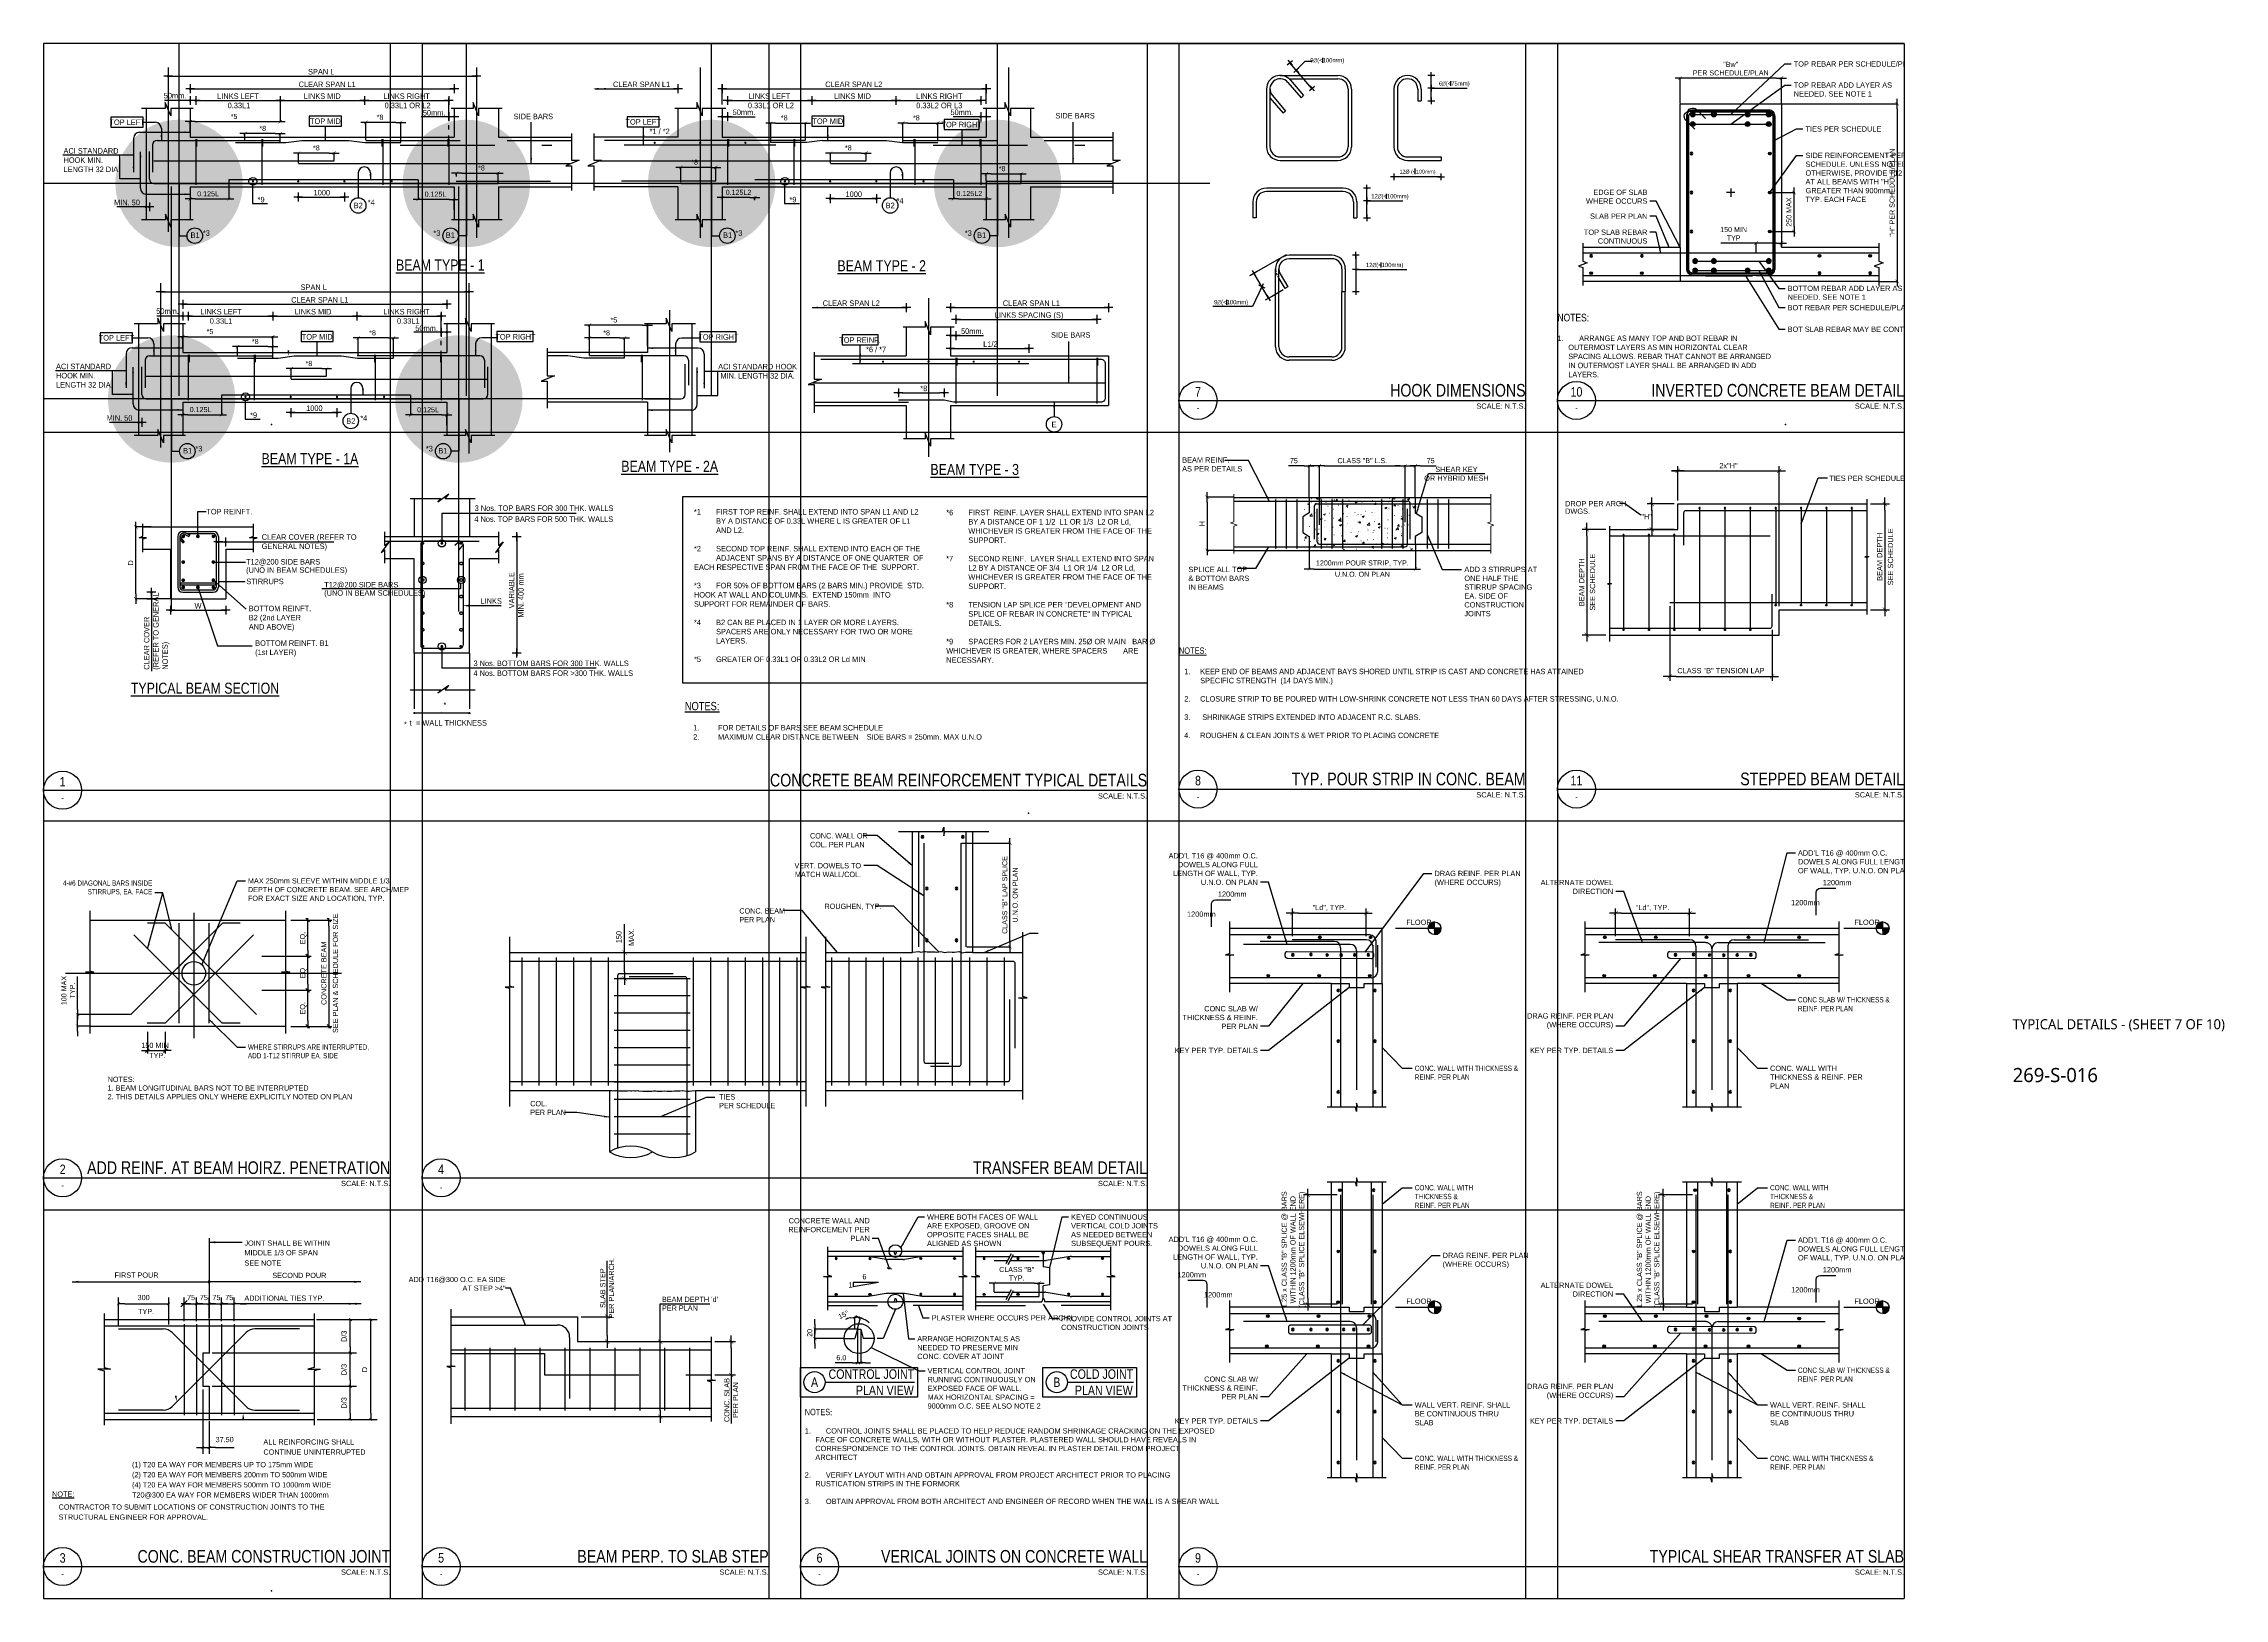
# Paper-space layout 'S016' of a CAD drawing. Header units: millimetres. Extents: x 41 to 811, y 22 to 571.
# The model-space entities are those that its viewports show. They can reach past a viewport. Long polylines and large blocks are cut down to what shows.
import ezdxf
from ezdxf.enums import TextEntityAlignment as Align

# ---------------------------------------------------------------- set-up
doc = ezdxf.new("R2010")
doc.units = ezdxf.units.MM
for name, pattern in [('CENTER', [2, 1.25, -0.25, 0.25, -0.25]), ('CENTER2', [1.125, 0.75, -0.125, 0.125, -0.125]), ('DASHED', [0.75, 0.5, -0.25]), ('HIDDEN', [0.375, 0.25, -0.125]), ('HIDDEN2', [0.1875, 0.125, -0.0625])]:
    doc.linetypes.add(name, pattern=pattern)
for name, color, linetype in [('A-DIMN-100', 1, 'Continuous'), ('A-DIMN-25', 1, 'Continuous'), ('A-TEXT-NOTE-100', 2, 'Continuous'), ('A-TEXT-NOTE-25', 2, 'Continuous'), ('C00-00-00', 7, 'Continuous'), ('CEN', 3, 'CENTER2'), ('DIM', 4, 'Continuous'), ('REBAR', 7, 'Continuous'), ('S-BAR', 4, 'Continuous'), ('S-BARMRK', 7, 'Continuous'), ('S-brkline-8', 8, 'Continuous'), ('S-CL', 15, 'CENTER'), ('S-D-MEDM2', 3, 'Continuous'), ('S-DIM', 1, 'Continuous'), ('S-G-BREK', 2, 'Continuous'), ('S-G-CNLN', 1, 'CENTER2'), ('S-G-CNTR', 1, 'CENTER2'), ('S-G-DIM', 1, 'Continuous'), ('S-G-DIMS', 1, 'Continuous'), ('S-G-HDN2', 1, 'HIDDEN2'), ('S-G-LEDR', 2, 'Continuous'), ('S-G-MDM2', 4, 'Continuous'), ('S-G-MEDM', 3, 'Continuous'), ('S-G-RBAR', 7, 'Continuous'), ('S-G-REFR', 3, 'Continuous'), ('S-G-STTL', 4, 'Continuous'), ('S-G-TEXT', 3, 'Continuous'), ('S-G-THCK', 6, 'Continuous'), ('S-G-THIN', 1, 'Continuous'), ('S-G-TITL', 7, 'Continuous'), ('S-G-TITLREF', 4, 'Continuous'), ('S-LEAD', 4, 'Continuous'), ('S-LINKS', 3, 'Continuous'), ('S-LOCI-DIM-IN-100', 1, 'Continuous'), ('S-LOCI-REBAR-1', 4, 'Continuous'), ('S-P-C-RBAR-T', 6, 'Continuous'), ('S-re-bar-hid', 3, 'HIDDEN'), ('S-rebar-3', 4, 'Continuous'), ('S-REINF', 4, 'Continuous'), ('S-SECMRK', 7, 'Continuous'), ('S-strc2', 2, 'Continuous'), ('S-strc2-2', 3, 'Continuous'), ('S-symb-brkl', 8, 'Continuous'), ('S-TEXT-GA', 2, 'Continuous'), ('S-text-tit', 4, 'Continuous'), ('S-WALL', 2, 'Continuous'), ('SDEOP', 7, 'Continuous'), ('SPSDI', 11, 'Continuous'), ('SPSWA', 3, 'Continuous'), ('SSLRE', 1, 'Continuous')]:
    doc.layers.add(name, color=color, linetype=linetype)
doc.layers.add('NPLT-JLA', color=193, linetype='Continuous', plot=False)
doc.layers.add('xs-nt-04$0$S-Anno-Text-G', color=2, linetype='Continuous', lineweight=20)
doc.styles.add('ARIAL', font='arial.ttf', dxfattribs={"width": 0.8})
doc.styles.add('ARIAL23', font='arial.ttf', dxfattribs={"width": 0.8, "height": 31.25})
doc.styles.add('GENERATED_STYLE_5', font='trebuc.ttf')
doc.styles.add('ROMANS-TITLE', font='ROMANS.shx', dxfattribs={"width": 0.8})
doc.styles.add('TEXT-25 TIT', font='arial.ttf', dxfattribs={"width": 0.8, "height": 125})
doc.dimstyles.new('25-ANNOT-ARROW', dxfattribs={"dimscale": 25, "dimtxt": 2, "dimasz": 2, "dimexe": 1, "dimexo": 1, "dimgap": 0.75, "dimtad": 0, "dimtoh": 1, "dimdec": 4, "dimdsep": 46, "dimtxsty": 'ROMANS-TITLE', "dimcen": 0.025, "dimclrd": 5, "dimclre": 5, "dimclrt": 4, "dimazin": 0, "dimtfac": 1, "dimtdec": 4, "dimtix": 1, "dimtmove": 2, "dimatfit": 0, "dimfxl": 1, "dimtolj": 1, "dimtzin": 0, "dimarcsym": 0})
doc.dimstyles.new('25-ANNOT-ORIGIN', dxfattribs={"dimscale": 25, "dimtxt": 2, "dimasz": 2, "dimexe": 1, "dimexo": 1, "dimgap": 0.75, "dimtad": 0, "dimtoh": 1, "dimdec": 4, "dimdsep": 46, "dimtxsty": 'ROMANS-TITLE', "dimblk": 'ORIGIN', "dimcen": 0.025, "dimclrd": 5, "dimclre": 5, "dimclrt": 4, "dimazin": 0, "dimtfac": 1, "dimtdec": 4, "dimtix": 1, "dimtmove": 2, "dimatfit": 0, "dimldrblk": 'ORIGIN', "dimfxl": 1, "dimtolj": 1, "dimtzin": 0, "dimarcsym": 0})
doc.dimstyles.new('A-100-DIM-INT', dxfattribs={"dimscale": 100, "dimtxt": 1.8, "dimasz": 0.008, "dimexe": 100, "dimexo": 100, "dimgap": 1, "dimtad": 1, "dimdec": 4, "dimrnd": 6.93889e-17, "dimdsep": 46, "dimtxsty": 'ARIAL', "dimblk1": 'WSA-DOT-1', "dimblk2": 'WSA-DOT-1', "dimsah": 1, "dimcen": 0.025, "dimse1": 1, "dimse2": 1, "dimclrd": 1, "dimclre": 5, "dimclrt": 2, "dimazin": 2, "dimtfac": 1, "dimtdec": 4, "dimtix": 1, "dimtmove": 2, "dimatfit": 3, "dimldrblk": 'WSA-DOT-1', "dimfxl": 1, "dimtolj": 1, "dimtzin": 0, "dimarcsym": 0})
doc.dimstyles.new('A-25-DIM-INT', dxfattribs={"dimscale": 25, "dimtxt": 1.8, "dimasz": 0.008, "dimexe": 100, "dimexo": 100, "dimgap": 1, "dimtad": 1, "dimdec": 4, "dimdsep": 46, "dimtxsty": 'ARIAL', "dimblk1": 'WSA-DOT-1', "dimblk2": 'WSA-DOT-1', "dimsah": 1, "dimcen": 0.025, "dimse1": 1, "dimse2": 1, "dimclrd": 1, "dimclre": 5, "dimclrt": 2, "dimazin": 2, "dimtfac": 1, "dimtdec": 4, "dimtix": 1, "dimtmove": 2, "dimatfit": 3, "dimldrblk": 'WSA-DOT-1', "dimfxl": 1, "dimtolj": 1, "dimtzin": 0, "dimarcsym": 0})
doc.dimstyles.new('ARIALDIMS', dxfattribs={"dimscale": 12, "dimtxt": 20, "dimasz": 19.5, "dimexe": 2.25, "dimexo": 1.75, "dimgap": 10, "dimtad": 1, "dimzin": 3, "dimdsep": 46, "dimtxsty": 'ARIAL', "dimblk1": 'nyatick', "dimblk2": 'nyatick', "dimsah": 1, "dimcen": 2.25, "dimclrd": 1, "dimclre": 1, "dimclrt": 2, "dimadec": 0, "dimazin": 0, "dimtfac": 1, "dimtmove": 0, "dimatfit": 3, "dimfxl": 1, "dimfrac": 2, "dimtolj": 1, "dimtzin": 0, "dimarcsym": 0})
doc.dimstyles.new('S-25-DIM-EXT', dxfattribs={"dimscale": 25, "dimtxt": 2, "dimasz": 0.008, "dimexe": 100, "dimexo": 100, "dimgap": 1, "dimtad": 1, "dimrnd": 0.5, "dimdsep": 46, "dimtxsty": 'ARIAL', "dimblk1": 'WSA-DOT-1', "dimblk2": 'WSA-DOT-1', "dimsah": 1, "dimcen": 0.025, "dimse1": 1, "dimse2": 1, "dimclrd": 1, "dimclre": 5, "dimclrt": 2, "dimazin": 2, "dimtfac": 1, "dimtix": 1, "dimtmove": 2, "dimatfit": 3, "dimldrblk": 'WSA-DOT-1', "dimfxl": 1, "dimtolj": 1, "dimtzin": 0, "dimarcsym": 0})
pattern_1 = [(45, (11914.2844, -29653.5915), (-0.561266008, 0.561266008), [])]
pattern_2 = [(45, (11914.2844, -27378.9812), (-0.561266008, 0.561266008), [])]
pattern_3 = [(45, (9223.32575, -27378.9812), (-0.561266008, 0.561266008), [])]
pattern_4 = [(45, (9223.32575, -29653.5915), (-0.561266008, 0.561266008), [])]

# ---------------------------------------------------------------- blocks, each defined once
blk = doc.blocks.new('nyatick')
at = {"layer": 'S-G-DIMS'}
blk.add_line((-1.005, 0), (1.005, 0), dxfattribs=at)
at = {"layer": 'S-G-DIMS', "const_width": 0.08}
blk.add_lwpolyline([(0.34, 0.34), (-0.34, -0.34)], dxfattribs=at)
blk = doc.blocks.new('*D771')
at = {"layer": 'Defpoints', "color": 0, "transparency": 16777216}
for p in [(58310, 35797), (57049, 33293), (58310, 33293)]:
    blk.add_point(p, dxfattribs=at)
at = {"layer": 'S-G-DIMS', "color": 1, "lineweight": -2, "transparency": 16777216}
for p, q in [((58289, 35797), (57022, 35797)), ((57049, 35563), (57049, 33527)), ((58289, 33293), (57022, 33293))]:
    blk.add_line(p, q, dxfattribs=at)
at = {"layer": 'S-G-DIMS', "color": 1, "lineweight": -2, "transparency": 16777216, "xscale": 234, "yscale": 234, "zscale": 234}
for p, rotation in [((57049, 35797), 90), ((57049, 33293), 270)]:
    blk.add_blockref('nyatick', p, dxfattribs=dict(at, rotation=rotation))
at = {"layer": 'S-G-DIMS', "color": 2, "transparency": 16777216, "insert": (56809, 34545), "char_height": 240, "attachment_point": 5, "rotation": 90, "style": 'ARIAL'}
blk.add_mtext('\\A1;H', dxfattribs=at)
blk = doc.blocks.new('*D772')
at = {"layer": 'Defpoints', "color": 0, "transparency": 16777216}
for p in [(66380, 37272), (62337, 34477), (66380, 34604)]:
    blk.add_point(p, dxfattribs=at)
at = {"layer": 'S-G-DIMS', "color": 1, "lineweight": -2, "transparency": 16777216}
for p, q in [((62337, 34498), (62337, 37299)), ((62571, 37272), (66146, 37272)), ((66380, 34625), (66380, 37299))]:
    blk.add_line(p, q, dxfattribs=at)
at = {"layer": 'S-G-DIMS', "color": 1, "lineweight": -2, "transparency": 16777216, "xscale": 234, "yscale": 234, "zscale": 234, "rotation": 180}
blk.add_blockref('nyatick', (62337, 37272), dxfattribs=at)
at = {"layer": 'S-G-DIMS', "color": 1, "lineweight": -2, "transparency": 16777216, "xscale": 234, "yscale": 234, "zscale": 234}
blk.add_blockref('nyatick', (66380, 37272), dxfattribs=at)
at = {"layer": 'S-G-DIMS', "color": 2, "transparency": 16777216, "insert": (64359, 37516), "char_height": 240, "attachment_point": 5, "style": 'ARIAL'}
blk.add_mtext('\\A1;CLASS "B" L.S.', dxfattribs=at)
blk = doc.blocks.new('*D773')
at = {"layer": 'Defpoints', "color": 0, "transparency": 16777216}
for p in [(61863, 33284), (66863, 33284), (66863, 32411)]:
    blk.add_point(p, dxfattribs=at)
at = {"layer": 'S-G-DIMS', "color": 1, "lineweight": -2, "transparency": 16777216}
for p, q in [((61863, 33263), (61863, 32384)), ((66863, 33263), (66863, 32384)), ((62097, 32411), (66629, 32411))]:
    blk.add_line(p, q, dxfattribs=at)
at = {"layer": 'S-G-DIMS', "color": 1, "lineweight": -2, "transparency": 16777216, "xscale": 234, "yscale": 234, "zscale": 234, "rotation": 180}
blk.add_blockref('nyatick', (61863, 32411), dxfattribs=at)
at = {"layer": 'S-G-DIMS', "color": 1, "lineweight": -2, "transparency": 16777216, "xscale": 234, "yscale": 234, "zscale": 234}
blk.add_blockref('nyatick', (66863, 32411), dxfattribs=at)
at = {"layer": 'S-G-DIMS', "color": 2, "transparency": 16777216, "char_height": 240, "attachment_point": 5, "style": 'ARIAL'}
for s, insert in [('\\A1;1200mm POUR STRIP, TYP.', (64363, 32677)), ('\\A1;U.N.O. ON PLAN', (64363, 32167))]:
    blk.add_mtext(s, dxfattribs=dict(at, insert=insert))
blk = doc.blocks.new('*D774')
at = {"layer": 'Defpoints', "color": 0, "transparency": 16777216}
for p in [(66854, 37272), (66380, 35914), (66854, 35788)]:
    blk.add_point(p, dxfattribs=at)
at = {"layer": 'S-G-DIMS', "color": 1, "lineweight": -2, "transparency": 16777216}
for p, q in [((66146, 37272), (65912, 37272)), ((66380, 35935), (66380, 37299)), ((66380, 37272), (66854, 37272)), ((66854, 35809), (66854, 37299)), ((67088, 37272), (67837, 37272))]:
    blk.add_line(p, q, dxfattribs=at)
at = {"layer": 'S-G-DIMS', "color": 1, "lineweight": -2, "transparency": 16777216, "xscale": 234, "yscale": 234, "zscale": 234}
blk.add_blockref('nyatick', (66380, 37272), dxfattribs=at)
at = {"layer": 'S-G-DIMS', "color": 1, "lineweight": -2, "transparency": 16777216, "xscale": 234, "yscale": 234, "zscale": 234, "rotation": 180}
blk.add_blockref('nyatick', (66854, 37272), dxfattribs=at)
at = {"layer": 'S-G-DIMS', "color": 2, "transparency": 16777216, "insert": (67580, 37514), "char_height": 240, "attachment_point": 5, "style": 'ARIAL'}
blk.add_mtext('\\A1;75', dxfattribs=at)
blk = doc.blocks.new('*D775')
at = {"layer": 'Defpoints', "color": 0, "transparency": 16777216}
for p in [(61863, 37272), (61863, 35788), (62337, 35914)]:
    blk.add_point(p, dxfattribs=at)
at = {"layer": 'S-G-DIMS', "color": 1, "lineweight": -2, "transparency": 16777216}
for p, q in [((61629, 37272), (60880, 37272)), ((61863, 35809), (61863, 37299)), ((62337, 37272), (61863, 37272)), ((62337, 35935), (62337, 37299)), ((62571, 37272), (62805, 37272))]:
    blk.add_line(p, q, dxfattribs=at)
at = {"layer": 'S-G-DIMS', "color": 1, "lineweight": -2, "transparency": 16777216, "xscale": 234, "yscale": 234, "zscale": 234}
blk.add_blockref('nyatick', (61863, 37272), dxfattribs=at)
at = {"layer": 'S-G-DIMS', "color": 1, "lineweight": -2, "transparency": 16777216, "xscale": 234, "yscale": 234, "zscale": 234, "rotation": 180}
blk.add_blockref('nyatick', (62337, 37272), dxfattribs=at)
at = {"layer": 'S-G-DIMS', "color": 2, "transparency": 16777216, "insert": (61137, 37514), "char_height": 240, "attachment_point": 5, "style": 'ARIAL'}
blk.add_mtext('\\A1;75', dxfattribs=at)
blk = doc.blocks.new('*D776')
at = {"layer": 'Defpoints', "color": 0, "transparency": 16777216}
for p in [(45107, 50756), (46648, 50723), (46648, 49850)]:
    blk.add_point(p, dxfattribs=at)
at = {"layer": 'S-G-DIMS', "color": 1, "lineweight": -2, "transparency": 16777216}
for p, q in [((45107, 50735), (45107, 49823)), ((46648, 50702), (46648, 49823)), ((45341, 49850), (46414, 49850))]:
    blk.add_line(p, q, dxfattribs=at)
at = {"layer": 'S-G-DIMS', "color": 1, "lineweight": -2, "transparency": 16777216, "xscale": 234, "yscale": 234, "zscale": 234, "rotation": 180}
blk.add_blockref('nyatick', (45107, 49850), dxfattribs=at)
at = {"layer": 'S-G-DIMS', "color": 1, "lineweight": -2, "transparency": 16777216, "xscale": 234, "yscale": 234, "zscale": 234}
blk.add_blockref('nyatick', (46648, 49850), dxfattribs=at)
at = {"layer": 'S-G-DIMS', "color": 2, "transparency": 16777216, "insert": (45850, 50093), "char_height": 240, "attachment_point": 5, "style": 'ARIAL'}
blk.add_mtext('\\A1;0.125L2', dxfattribs=at)
blk = doc.blocks.new('*D787')
at = {"layer": 'Defpoints', "color": 0, "transparency": 16777216}
for p in [(13392, 54470), (13392, 53479), (9154, 52955)]:
    blk.add_point(p, dxfattribs=at)
at = {"layer": 'S-G-DIMS', "color": 1, "lineweight": -2, "transparency": 16777216}
for p, q in [((13392, 54449), (13392, 53452)), ((9154, 52976), (9154, 53506)), ((9388, 53479), (13158, 53479))]:
    blk.add_line(p, q, dxfattribs=at)
at = {"layer": 'S-G-DIMS', "color": 1, "lineweight": -2, "transparency": 16777216, "xscale": 234, "yscale": 234, "zscale": 234, "rotation": 180}
blk.add_blockref('nyatick', (9154, 53479), dxfattribs=at)
at = {"layer": 'S-G-DIMS', "color": 1, "lineweight": -2, "transparency": 16777216, "xscale": 234, "yscale": 234, "zscale": 234}
blk.add_blockref('nyatick', (13392, 53479), dxfattribs=at)
at = {"layer": 'S-G-DIMS', "color": 2, "transparency": 16777216, "insert": (11222, 53721), "char_height": 240, "attachment_point": 5, "style": 'ARIAL'}
blk.add_mtext('\\A1;*5', dxfattribs=at)
blk = doc.blocks.new('*D788')
at = {"layer": 'Defpoints', "color": 0, "transparency": 16777216}
for p in [(19889, 50756), (19889, 49816), (21594, 49309)]:
    blk.add_point(p, dxfattribs=at)
at = {"layer": 'S-G-DIMS', "color": 1, "lineweight": -2, "transparency": 16777216}
for p, q in [((19889, 50735), (19889, 49789)), ((21360, 49816), (20123, 49816)), ((21594, 49330), (21594, 49843))]:
    blk.add_line(p, q, dxfattribs=at)
at = {"layer": 'S-G-DIMS', "color": 1, "lineweight": -2, "transparency": 16777216, "xscale": 234, "yscale": 234, "zscale": 234, "rotation": 180}
blk.add_blockref('nyatick', (19889, 49816), dxfattribs=at)
at = {"layer": 'S-G-DIMS', "color": 1, "lineweight": -2, "transparency": 16777216, "xscale": 234, "yscale": 234, "zscale": 234}
blk.add_blockref('nyatick', (21594, 49816), dxfattribs=at)
at = {"layer": 'S-G-DIMS', "color": 2, "transparency": 16777216, "insert": (20708, 50059), "char_height": 240, "attachment_point": 5, "style": 'ARIAL'}
blk.add_mtext('\\A1;0.125L', dxfattribs=at)
blk = doc.blocks.new('*D789')
at = {"layer": 'Defpoints', "color": 0, "transparency": 16777216}
for p in [(10981, 50756), (9154, 50324), (10981, 49835)]:
    blk.add_point(p, dxfattribs=at)
at = {"layer": 'S-G-DIMS', "color": 1, "lineweight": -2, "transparency": 16777216}
for p, q in [((10981, 50735), (10981, 49808)), ((9154, 50303), (9154, 49808)), ((9388, 49835), (10747, 49835))]:
    blk.add_line(p, q, dxfattribs=at)
at = {"layer": 'S-G-DIMS', "color": 1, "lineweight": -2, "transparency": 16777216, "xscale": 234, "yscale": 234, "zscale": 234, "rotation": 180}
blk.add_blockref('nyatick', (9154, 49835), dxfattribs=at)
at = {"layer": 'S-G-DIMS', "color": 1, "lineweight": -2, "transparency": 16777216, "xscale": 234, "yscale": 234, "zscale": 234}
blk.add_blockref('nyatick', (10981, 49835), dxfattribs=at)
at = {"layer": 'S-G-DIMS', "color": 2, "transparency": 16777216, "insert": (9996, 50078), "char_height": 240, "attachment_point": 5, "style": 'ARIAL'}
blk.add_mtext('\\A1;0.125L', dxfattribs=at)
blk = doc.blocks.new('WSA-DOT-1')
at = {"layer": 'S-LOCI-DIM-IN-100'}
for p, q in [((0, -200), (0, 200)), ((-200, 0), (200, 0))]:
    blk.add_line(p, q, dxfattribs=at)
at = {"layer": 'S-LOCI-DIM-IN-100', "color": 1, "const_width": 60}
blk.add_lwpolyline([(-30, 0, 1), (30, 0, 1)], format="xyb", close=True, dxfattribs=at)
blk = doc.blocks.new('*D777')
at = {"layer": 'Defpoints', "color": 0, "transparency": 16777216}
for p in [(17420, 53441), (17420, 52596), (19080, 52492)]:
    blk.add_point(p, dxfattribs=at)
at = {"layer": 'S-G-DIMS', "color": 1, "lineweight": -2, "transparency": 16777216}
for p, q in [((17420, 52617), (17420, 53468)), ((18846, 53441), (17654, 53441)), ((19080, 52513), (19080, 53468))]:
    blk.add_line(p, q, dxfattribs=at)
at = {"layer": 'S-G-DIMS', "color": 1, "lineweight": -2, "transparency": 16777216, "xscale": 234, "yscale": 234, "zscale": 234, "rotation": 180}
blk.add_blockref('nyatick', (17420, 53441), dxfattribs=at)
at = {"layer": 'S-G-DIMS', "color": 1, "lineweight": -2, "transparency": 16777216, "xscale": 234, "yscale": 234, "zscale": 234}
blk.add_blockref('nyatick', (19080, 53441), dxfattribs=at)
at = {"layer": 'S-G-DIMS', "color": 2, "transparency": 16777216, "insert": (18096, 53684), "char_height": 240, "attachment_point": 5, "style": 'ARIAL'}
blk.add_mtext('\\A1;*8', dxfattribs=at)
blk = doc.blocks.new('*D778')
at = {"layer": 'Defpoints', "color": 0, "transparency": 16777216}
for p in [(21703, 50877), (23653, 51052), (23653, 50567)]:
    blk.add_point(p, dxfattribs=at)
at = {"layer": 'S-G-DIMS', "color": 1, "lineweight": -2, "transparency": 16777216}
for p, q in [((21703, 50898), (21703, 51079)), ((21937, 51052), (23419, 51052)), ((23653, 50588), (23653, 51079))]:
    blk.add_line(p, q, dxfattribs=at)
at = {"layer": 'S-G-DIMS', "color": 1, "lineweight": -2, "transparency": 16777216, "xscale": 234, "yscale": 234, "zscale": 234, "rotation": 180}
blk.add_blockref('nyatick', (21703, 51052), dxfattribs=at)
at = {"layer": 'S-G-DIMS', "color": 1, "lineweight": -2, "transparency": 16777216, "xscale": 234, "yscale": 234, "zscale": 234}
blk.add_blockref('nyatick', (23653, 51052), dxfattribs=at)
at = {"layer": 'S-G-DIMS', "color": 2, "transparency": 16777216, "insert": (22826, 51295), "char_height": 240, "attachment_point": 5, "style": 'ARIAL'}
blk.add_mtext('\\A1; *8', dxfattribs=at)
blk = doc.blocks.new('*D779')
at = {"layer": 'Defpoints', "color": 0, "transparency": 16777216}
for p in [(38140, 53412), (36494, 52492), (38140, 52596)]:
    blk.add_point(p, dxfattribs=at)
at = {"layer": 'S-G-DIMS', "color": 1, "lineweight": -2, "transparency": 16777216}
for p, q in [((36494, 52513), (36494, 53439)), ((36728, 53412), (37906, 53412)), ((38140, 52617), (38140, 53439))]:
    blk.add_line(p, q, dxfattribs=at)
at = {"layer": 'S-G-DIMS', "color": 1, "lineweight": -2, "transparency": 16777216, "xscale": 234, "yscale": 234, "zscale": 234, "rotation": 180}
blk.add_blockref('nyatick', (36494, 53412), dxfattribs=at)
at = {"layer": 'S-G-DIMS', "color": 1, "lineweight": -2, "transparency": 16777216, "xscale": 234, "yscale": 234, "zscale": 234}
blk.add_blockref('nyatick', (38140, 53412), dxfattribs=at)
at = {"layer": 'S-G-DIMS', "color": 2, "transparency": 16777216, "insert": (37134, 53654), "char_height": 240, "attachment_point": 5, "style": 'ARIAL'}
blk.add_mtext('\\A1;*8', dxfattribs=at)
blk = doc.blocks.new('_Origin')
at = {"color": 0, "linetype": 'ByBlock', "lineweight": -2}
blk.add_line((0, 0), (-1, 0), dxfattribs=at)
blk.add_circle((0, 0), 0.5, dxfattribs=at)
blk = doc.blocks.new('*D780')
at = {"layer": 'Defpoints', "color": 0, "transparency": 16777216}
for p in [(46648, 50671), (48296, 51021), (48296, 50567)]:
    blk.add_point(p, dxfattribs=at)
at = {"layer": 'S-G-DIMS', "color": 1, "lineweight": -2, "transparency": 16777216}
for p, q in [((46648, 50692), (46648, 51048)), ((46882, 51021), (48062, 51021)), ((48296, 50588), (48296, 51048))]:
    blk.add_line(p, q, dxfattribs=at)
at = {"layer": 'S-G-DIMS', "color": 1, "lineweight": -2, "transparency": 16777216, "xscale": 234, "yscale": 234, "zscale": 234, "rotation": 180}
blk.add_blockref('nyatick', (46648, 51021), dxfattribs=at)
at = {"layer": 'S-G-DIMS', "color": 1, "lineweight": -2, "transparency": 16777216, "xscale": 234, "yscale": 234, "zscale": 234}
blk.add_blockref('nyatick', (48296, 51021), dxfattribs=at)
at = {"layer": 'S-G-DIMS', "color": 2, "transparency": 16777216, "insert": (47346, 51264), "char_height": 240, "attachment_point": 5, "style": 'ARIAL'}
blk.add_mtext('\\A1; *8', dxfattribs=at)
blk = doc.blocks.new('*D781')
at = {"layer": 'Defpoints', "color": 0, "transparency": 16777216}
for p in [(34208, 50296), (34208, 49903), (35749, 49760)]:
    blk.add_point(p, dxfattribs=at)
at = {"layer": 'S-G-DIMS', "color": 1, "lineweight": -2, "transparency": 16777216}
for p, q in [((34208, 50275), (34208, 49876)), ((35515, 49903), (34442, 49903)), ((35749, 49781), (35749, 49930))]:
    blk.add_line(p, q, dxfattribs=at)
at = {"layer": 'S-G-DIMS', "color": 1, "lineweight": -2, "transparency": 16777216, "xscale": 234, "yscale": 234, "zscale": 234, "rotation": 180}
blk.add_blockref('nyatick', (34208, 49903), dxfattribs=at)
at = {"layer": 'S-G-DIMS', "color": 1, "lineweight": -2, "transparency": 16777216, "xscale": 234, "yscale": 234, "zscale": 234}
blk.add_blockref('nyatick', (35749, 49903), dxfattribs=at)
at = {"layer": 'S-G-DIMS', "color": 2, "transparency": 16777216, "insert": (34980, 50146), "char_height": 240, "attachment_point": 5, "style": 'ARIAL'}
blk.add_mtext('\\A1;0.125L2', dxfattribs=at)
blk = doc.blocks.new('*D782')
at = {"layer": 'Defpoints', "color": 0, "transparency": 16777216}
for p in [(32258, 51323), (32258, 50601), (33906, 50671)]:
    blk.add_point(p, dxfattribs=at)
at = {"layer": 'S-G-DIMS', "color": 1, "lineweight": -2, "transparency": 16777216}
for p, q in [((32258, 50622), (32258, 51350)), ((33672, 51323), (32492, 51323)), ((33906, 50692), (33906, 51350))]:
    blk.add_line(p, q, dxfattribs=at)
at = {"layer": 'S-G-DIMS', "color": 1, "lineweight": -2, "transparency": 16777216, "xscale": 234, "yscale": 234, "zscale": 234, "rotation": 180}
blk.add_blockref('nyatick', (32258, 51323), dxfattribs=at)
at = {"layer": 'S-G-DIMS', "color": 1, "lineweight": -2, "transparency": 16777216, "xscale": 234, "yscale": 234, "zscale": 234}
blk.add_blockref('nyatick', (33906, 51323), dxfattribs=at)
at = {"layer": 'S-G-DIMS', "color": 2, "transparency": 16777216, "insert": (32867, 51565), "char_height": 240, "attachment_point": 5, "style": 'ARIAL'}
blk.add_mtext('\\A1; *8', dxfattribs=at)
blk = doc.blocks.new('*D783')
at = {"layer": 'Defpoints', "color": 0, "transparency": 16777216}
for p in [(6588, 34394), (7339, 34394), (8223, 31010)]:
    blk.add_point(p, dxfattribs=at)
at = {"layer": 'S-G-DIMS', "color": 1, "lineweight": -2, "transparency": 16777216}
for p, q in [((7318, 34394), (6561, 34394)), ((6588, 31244), (6588, 34160)), ((8202, 31010), (6561, 31010))]:
    blk.add_line(p, q, dxfattribs=at)
at = {"layer": 'S-G-DIMS', "color": 1, "lineweight": -2, "transparency": 16777216, "xscale": 234, "yscale": 234, "zscale": 234}
for p, rotation in [((6588, 34394), 90), ((6588, 31010), 270)]:
    blk.add_blockref('nyatick', p, dxfattribs=dict(at, rotation=rotation))
at = {"layer": 'S-G-DIMS', "color": 2, "transparency": 16777216, "insert": (6348, 32702), "char_height": 240, "attachment_point": 5, "rotation": 90, "style": 'ARIAL'}
blk.add_mtext('\\A1;D', dxfattribs=at)
blk = doc.blocks.new('*D784')
at = {"layer": 'Defpoints', "color": 0, "transparency": 16777216}
for p in [(44362, 53412), (42716, 52492), (44362, 52596)]:
    blk.add_point(p, dxfattribs=at)
at = {"layer": 'S-G-DIMS', "color": 1, "lineweight": -2, "transparency": 16777216}
for p, q in [((42716, 52513), (42716, 53439)), ((42950, 53412), (44128, 53412)), ((44362, 52617), (44362, 53439))]:
    blk.add_line(p, q, dxfattribs=at)
at = {"layer": 'S-G-DIMS', "color": 1, "lineweight": -2, "transparency": 16777216, "xscale": 234, "yscale": 234, "zscale": 234, "rotation": 180}
blk.add_blockref('nyatick', (42716, 53412), dxfattribs=at)
at = {"layer": 'S-G-DIMS', "color": 1, "lineweight": -2, "transparency": 16777216, "xscale": 234, "yscale": 234, "zscale": 234}
blk.add_blockref('nyatick', (44362, 53412), dxfattribs=at)
at = {"layer": 'S-G-DIMS', "color": 2, "transparency": 16777216, "insert": (43356, 53654), "char_height": 240, "attachment_point": 5, "style": 'ARIAL'}
blk.add_mtext('\\A1;*8', dxfattribs=at)
blk = doc.blocks.new('*D785')
at = {"layer": 'Defpoints', "color": 0, "transparency": 16777216}
for p in [(14261, 51997), (14261, 51500), (15933, 51634)]:
    blk.add_point(p, dxfattribs=at)
at = {"layer": 'S-G-DIMS', "color": 1, "lineweight": -2, "transparency": 16777216}
for p, q in [((14261, 51521), (14261, 52024)), ((15699, 51997), (14495, 51997)), ((15933, 51655), (15933, 52024))]:
    blk.add_line(p, q, dxfattribs=at)
at = {"layer": 'S-G-DIMS', "color": 1, "lineweight": -2, "transparency": 16777216, "xscale": 234, "yscale": 234, "zscale": 234, "rotation": 180}
blk.add_blockref('nyatick', (14261, 51997), dxfattribs=at)
at = {"layer": 'S-G-DIMS', "color": 1, "lineweight": -2, "transparency": 16777216, "xscale": 234, "yscale": 234, "zscale": 234}
blk.add_blockref('nyatick', (15933, 51997), dxfattribs=at)
at = {"layer": 'S-G-DIMS', "color": 2, "transparency": 16777216, "insert": (15097, 52239), "char_height": 240, "attachment_point": 5, "style": 'ARIAL'}
blk.add_mtext('\\A1;*8', dxfattribs=at)
blk = doc.blocks.new('*D786')
at = {"layer": 'Defpoints', "color": 0, "transparency": 16777216}
for p in [(39314, 51997), (39314, 51500), (40987, 51634)]:
    blk.add_point(p, dxfattribs=at)
at = {"layer": 'S-G-DIMS', "color": 1, "lineweight": -2, "transparency": 16777216}
for p, q in [((39314, 51521), (39314, 52024)), ((40753, 51997), (39548, 51997)), ((40987, 51655), (40987, 52024))]:
    blk.add_line(p, q, dxfattribs=at)
at = {"layer": 'S-G-DIMS', "color": 1, "lineweight": -2, "transparency": 16777216, "xscale": 234, "yscale": 234, "zscale": 234, "rotation": 180}
blk.add_blockref('nyatick', (39314, 51997), dxfattribs=at)
at = {"layer": 'S-G-DIMS', "color": 1, "lineweight": -2, "transparency": 16777216, "xscale": 234, "yscale": 234, "zscale": 234}
blk.add_blockref('nyatick', (40987, 51997), dxfattribs=at)
at = {"layer": 'S-G-DIMS', "color": 2, "transparency": 16777216, "insert": (40151, 52239), "char_height": 240, "attachment_point": 5, "style": 'ARIAL'}
blk.add_mtext('\\A1;*8', dxfattribs=at)
blk = doc.blocks.new('*D807')
at = {"layer": 'Defpoints', "color": 0, "transparency": 16777216}
for p in [(19706, 26730), (22309, 26730), (19706, 25630)]:
    blk.add_point(p, dxfattribs=at)
at = {"layer": 'S-TEXT-GA', "color": 1, "lineweight": -2, "transparency": 16777216}
blk.add_line((22309, 25630), (19706, 25630), dxfattribs=at)
at = {"layer": 'S-TEXT-GA', "color": 1, "lineweight": -2, "transparency": 16777216, "xscale": 0.2, "yscale": 0.2, "zscale": 0.2, "rotation": 180}
blk.add_blockref('WSA-DOT-1', (19706, 25630), dxfattribs=at)
at = {"layer": 'S-TEXT-GA', "color": 1, "lineweight": -2, "transparency": 16777216, "xscale": 0.2, "yscale": 0.2, "zscale": 0.2}
blk.add_blockref('WSA-DOT-1', (22309, 25630), dxfattribs=at)
at = {"layer": 'S-TEXT-GA', "color": 2, "transparency": 16777216, "insert": (21007, 25680), "char_height": 50, "attachment_point": 5, "style": 'ARIAL'}
blk.add_mtext('\\A1;t', dxfattribs=at)
blk = doc.blocks.new('*D790')
at = {"layer": 'Defpoints', "color": 0, "transparency": 16777216}
for p in [(27961, 43293), (27961, 42447), (29607, 42343)]:
    blk.add_point(p, dxfattribs=at)
at = {"layer": 'S-G-DIMS', "color": 1, "lineweight": -2, "transparency": 16777216}
for p, q in [((27961, 42468), (27961, 43320)), ((29373, 43293), (28195, 43293)), ((29607, 42364), (29607, 43320))]:
    blk.add_line(p, q, dxfattribs=at)
at = {"layer": 'S-G-DIMS', "color": 1, "lineweight": -2, "transparency": 16777216, "xscale": 234, "yscale": 234, "zscale": 234, "rotation": 180}
blk.add_blockref('nyatick', (27961, 43293), dxfattribs=at)
at = {"layer": 'S-G-DIMS', "color": 1, "lineweight": -2, "transparency": 16777216, "xscale": 234, "yscale": 234, "zscale": 234}
blk.add_blockref('nyatick', (29607, 43293), dxfattribs=at)
at = {"layer": 'S-G-DIMS', "color": 2, "transparency": 16777216, "insert": (28767, 43535), "char_height": 240, "attachment_point": 5, "style": 'ARIAL'}
blk.add_mtext('\\A1;*8', dxfattribs=at)
blk = doc.blocks.new('*D791')
at = {"layer": 'Defpoints', "color": 0, "transparency": 16777216}
for p in [(27961, 43898), (27961, 43052), (30695, 42880)]:
    blk.add_point(p, dxfattribs=at)
at = {"layer": 'S-G-DIMS', "color": 1, "lineweight": -2, "transparency": 16777216}
for p, q in [((27961, 43073), (27961, 43925)), ((30461, 43898), (28195, 43898)), ((30695, 42901), (30695, 43925))]:
    blk.add_line(p, q, dxfattribs=at)
at = {"layer": 'S-G-DIMS', "color": 1, "lineweight": -2, "transparency": 16777216, "xscale": 234, "yscale": 234, "zscale": 234, "rotation": 180}
blk.add_blockref('nyatick', (27961, 43898), dxfattribs=at)
at = {"layer": 'S-G-DIMS', "color": 1, "lineweight": -2, "transparency": 16777216, "xscale": 234, "yscale": 234, "zscale": 234}
blk.add_blockref('nyatick', (30695, 43898), dxfattribs=at)
at = {"layer": 'S-G-DIMS', "color": 2, "transparency": 16777216, "insert": (29110, 44140), "char_height": 240, "attachment_point": 5, "style": 'ARIAL'}
blk.add_mtext('\\A1;*5', dxfattribs=at)
blk = doc.blocks.new('*D792')
at = {"layer": 'Defpoints', "color": 0, "transparency": 16777216}
for p in [(13041, 43351), (8802, 42807), (13041, 42447)]:
    blk.add_point(p, dxfattribs=at)
at = {"layer": 'S-G-DIMS', "color": 1, "lineweight": -2, "transparency": 16777216}
for p, q in [((8802, 42828), (8802, 43378)), ((9036, 43351), (12807, 43351)), ((13041, 42468), (13041, 43378))]:
    blk.add_line(p, q, dxfattribs=at)
at = {"layer": 'S-G-DIMS', "color": 1, "lineweight": -2, "transparency": 16777216, "xscale": 234, "yscale": 234, "zscale": 234, "rotation": 180}
blk.add_blockref('nyatick', (8802, 43351), dxfattribs=at)
at = {"layer": 'S-G-DIMS', "color": 1, "lineweight": -2, "transparency": 16777216, "xscale": 234, "yscale": 234, "zscale": 234}
blk.add_blockref('nyatick', (13041, 43351), dxfattribs=at)
at = {"layer": 'S-G-DIMS', "color": 2, "transparency": 16777216, "insert": (10087, 43593), "char_height": 240, "attachment_point": 5, "style": 'ARIAL'}
blk.add_mtext('\\A1;*5', dxfattribs=at)
blk = doc.blocks.new('*D793')
at = {"layer": 'Defpoints', "color": 0, "transparency": 16777216}
for p in [(19537, 40608), (19537, 39668), (21242, 39161)]:
    blk.add_point(p, dxfattribs=at)
at = {"layer": 'S-G-DIMS', "color": 1, "lineweight": -2, "transparency": 16777216}
for p, q in [((19537, 40587), (19537, 39641)), ((21008, 39668), (19771, 39668)), ((21242, 39182), (21242, 39695))]:
    blk.add_line(p, q, dxfattribs=at)
at = {"layer": 'S-G-DIMS', "color": 1, "lineweight": -2, "transparency": 16777216, "xscale": 234, "yscale": 234, "zscale": 234, "rotation": 180}
blk.add_blockref('nyatick', (19537, 39668), dxfattribs=at)
at = {"layer": 'S-G-DIMS', "color": 1, "lineweight": -2, "transparency": 16777216, "xscale": 234, "yscale": 234, "zscale": 234}
blk.add_blockref('nyatick', (21242, 39668), dxfattribs=at)
at = {"layer": 'S-G-DIMS', "color": 2, "transparency": 16777216, "insert": (20356, 39911), "char_height": 240, "attachment_point": 5, "style": 'ARIAL'}
blk.add_mtext('\\A1;0.125L', dxfattribs=at)
blk = doc.blocks.new('*D794')
at = {"layer": 'Defpoints', "color": 0, "transparency": 16777216}
for p in [(8802, 40175), (10629, 40608), (10629, 39677)]:
    blk.add_point(p, dxfattribs=at)
at = {"layer": 'S-G-DIMS', "color": 1, "lineweight": -2, "transparency": 16777216}
for p, q in [((8802, 40154), (8802, 39650)), ((10629, 40587), (10629, 39650)), ((9036, 39677), (10395, 39677))]:
    blk.add_line(p, q, dxfattribs=at)
at = {"layer": 'S-G-DIMS', "color": 1, "lineweight": -2, "transparency": 16777216, "xscale": 234, "yscale": 234, "zscale": 234, "rotation": 180}
blk.add_blockref('nyatick', (8802, 39677), dxfattribs=at)
at = {"layer": 'S-G-DIMS', "color": 1, "lineweight": -2, "transparency": 16777216, "xscale": 234, "yscale": 234, "zscale": 234}
blk.add_blockref('nyatick', (10629, 39677), dxfattribs=at)
at = {"layer": 'S-G-DIMS', "color": 2, "transparency": 16777216, "insert": (9644, 39920), "char_height": 240, "attachment_point": 5, "style": 'ARIAL'}
blk.add_mtext('\\A1;0.125L', dxfattribs=at)
blk = doc.blocks.new('*D808')
at = {"layer": 'Defpoints', "color": 0, "transparency": 16777216}
for p in [(17068, 43293), (17068, 42447), (18728, 42343)]:
    blk.add_point(p, dxfattribs=at)
at = {"layer": 'S-G-DIMS', "color": 1, "lineweight": -2, "transparency": 16777216}
for p, q in [((17068, 42468), (17068, 43320)), ((18494, 43293), (17302, 43293)), ((18728, 42364), (18728, 43320))]:
    blk.add_line(p, q, dxfattribs=at)
at = {"layer": 'S-G-DIMS', "color": 1, "lineweight": -2, "transparency": 16777216, "xscale": 234, "yscale": 234, "zscale": 234, "rotation": 180}
blk.add_blockref('nyatick', (17068, 43293), dxfattribs=at)
at = {"layer": 'S-G-DIMS', "color": 1, "lineweight": -2, "transparency": 16777216, "xscale": 234, "yscale": 234, "zscale": 234}
blk.add_blockref('nyatick', (18728, 43293), dxfattribs=at)
at = {"layer": 'S-G-DIMS', "color": 2, "transparency": 16777216, "insert": (17744, 43535), "char_height": 240, "attachment_point": 5, "style": 'ARIAL'}
blk.add_mtext('\\A1;*8', dxfattribs=at)
blk = doc.blocks.new('*D809')
at = {"layer": 'Defpoints', "color": 0, "transparency": 16777216}
for p in [(13909, 41848), (13909, 41352), (15581, 41486)]:
    blk.add_point(p, dxfattribs=at)
at = {"layer": 'S-G-DIMS', "color": 1, "lineweight": -2, "transparency": 16777216}
for p, q in [((13909, 41373), (13909, 41875)), ((15347, 41848), (14143, 41848)), ((15581, 41507), (15581, 41875))]:
    blk.add_line(p, q, dxfattribs=at)
at = {"layer": 'S-G-DIMS', "color": 1, "lineweight": -2, "transparency": 16777216, "xscale": 234, "yscale": 234, "zscale": 234, "rotation": 180}
blk.add_blockref('nyatick', (13909, 41848), dxfattribs=at)
at = {"layer": 'S-G-DIMS', "color": 1, "lineweight": -2, "transparency": 16777216, "xscale": 234, "yscale": 234, "zscale": 234}
blk.add_blockref('nyatick', (15581, 41848), dxfattribs=at)
at = {"layer": 'S-G-DIMS', "color": 2, "transparency": 16777216, "insert": (14745, 42091), "char_height": 240, "attachment_point": 5, "style": 'ARIAL'}
blk.add_mtext('\\A1;*8', dxfattribs=at)
blk = doc.blocks.new('*D796')
at = {"layer": 'Defpoints', "color": 0, "transparency": 16777216}
for p in [(11731, 52915), (11731, 52602), (13391, 52498)]:
    blk.add_point(p, dxfattribs=at)
at = {"layer": 'S-G-DIMS', "color": 1, "lineweight": -2, "transparency": 16777216}
for p, q in [((11731, 52623), (11731, 52942)), ((13157, 52915), (11965, 52915)), ((13391, 52519), (13391, 52942))]:
    blk.add_line(p, q, dxfattribs=at)
at = {"layer": 'S-G-DIMS', "color": 1, "lineweight": -2, "transparency": 16777216, "xscale": 234, "yscale": 234, "zscale": 234, "rotation": 180}
blk.add_blockref('nyatick', (11731, 52915), dxfattribs=at)
at = {"layer": 'S-G-DIMS', "color": 1, "lineweight": -2, "transparency": 16777216, "xscale": 234, "yscale": 234, "zscale": 234}
blk.add_blockref('nyatick', (13391, 52915), dxfattribs=at)
at = {"layer": 'S-G-DIMS', "color": 2, "transparency": 16777216, "insert": (12570, 53158), "char_height": 240, "attachment_point": 5, "style": 'ARIAL'}
blk.add_mtext('\\A1;*8', dxfattribs=at)
blk = doc.blocks.new('*D797')
at = {"layer": 'Defpoints', "color": 0, "transparency": 16777216}
for p in [(11380, 42883), (11380, 42453), (13040, 42349)]:
    blk.add_point(p, dxfattribs=at)
at = {"layer": 'S-G-DIMS', "color": 1, "lineweight": -2, "transparency": 16777216}
for p, q in [((11380, 42474), (11380, 42910)), ((12806, 42883), (11614, 42883)), ((13040, 42370), (13040, 42910))]:
    blk.add_line(p, q, dxfattribs=at)
at = {"layer": 'S-G-DIMS', "color": 1, "lineweight": -2, "transparency": 16777216, "xscale": 234, "yscale": 234, "zscale": 234, "rotation": 180}
blk.add_blockref('nyatick', (11380, 42883), dxfattribs=at)
at = {"layer": 'S-G-DIMS', "color": 1, "lineweight": -2, "transparency": 16777216, "xscale": 234, "yscale": 234, "zscale": 234}
blk.add_blockref('nyatick', (13040, 42883), dxfattribs=at)
at = {"layer": 'S-G-DIMS', "color": 2, "transparency": 16777216, "insert": (12219, 43125), "char_height": 240, "attachment_point": 5, "style": 'ARIAL'}
blk.add_mtext('\\A1;*8', dxfattribs=at)
blk = doc.blocks.new('*D798')
at = {"layer": 'A-DIMN-100', "color": 1, "lineweight": -2, "transparency": 16777216}
blk.add_line((68070, 50875), (65852, 50875), dxfattribs=at)
at = {"layer": 'Defpoints', "color": 0, "transparency": 16777216}
for p in [(65851, 52313), (68071, 51805), (65851, 50875)]:
    blk.add_point(p, dxfattribs=at)
at = {"layer": 'A-DIMN-100', "color": 1, "lineweight": -2, "transparency": 16777216, "xscale": 0.8, "yscale": 0.8, "zscale": 0.8, "rotation": 180}
blk.add_blockref('WSA-DOT-1', (65851, 50875), dxfattribs=at)
at = {"layer": 'A-DIMN-100', "color": 1, "lineweight": -2, "transparency": 16777216, "xscale": 0.8, "yscale": 0.8, "zscale": 0.8}
blk.add_blockref('WSA-DOT-1', (68071, 50875), dxfattribs=at)
at = {"layer": 'A-DIMN-100', "color": 2, "transparency": 16777216, "insert": (66961, 51095), "char_height": 180, "attachment_point": 5, "style": 'ARIAL'}
blk.add_mtext('\\A1;12%%c (<100mm)', dxfattribs=at)
blk = doc.blocks.new('*D799')
at = {"layer": 'A-DIMN-100', "color": 1, "lineweight": -2, "transparency": 16777216}
blk.add_line((67608, 54454), (67608, 55652), dxfattribs=at)
at = {"layer": 'Defpoints', "color": 0, "transparency": 16777216}
for p in [(66587, 55653), (67608, 55653), (67227, 54453)]:
    blk.add_point(p, dxfattribs=at)
at = {"layer": 'A-DIMN-100', "color": 1, "lineweight": -2, "transparency": 16777216, "xscale": 0.8, "yscale": 0.8, "zscale": 0.8}
for p, rotation in [((67608, 55653), 90), ((67608, 54453), 270)]:
    blk.add_blockref('WSA-DOT-1', p, dxfattribs=dict(at, rotation=rotation))
blk = doc.blocks.new('*D800')
at = {"layer": 'A-DIMN-100', "color": 1, "lineweight": -2, "transparency": 16777216}
blk.add_line((64580, 48944), (64580, 50344), dxfattribs=at)
at = {"layer": 'Defpoints', "color": 0, "transparency": 16777216}
for p in [(63560, 50345), (64580, 50345), (64200, 48944)]:
    blk.add_point(p, dxfattribs=at)
at = {"layer": 'A-DIMN-100', "color": 1, "lineweight": -2, "transparency": 16777216, "xscale": 0.8, "yscale": 0.8, "zscale": 0.8}
for p, rotation in [((64580, 50345), 90), ((64580, 48944), 270)]:
    blk.add_blockref('WSA-DOT-1', p, dxfattribs=dict(at, rotation=rotation))
blk = doc.blocks.new('*D801')
at = {"layer": 'A-DIMN-100', "color": 1, "lineweight": -2, "transparency": 16777216}
blk.add_line((59941, 45171), (59270, 46334), dxfattribs=at)
at = {"layer": 'Defpoints', "color": 0, "transparency": 16777216}
for p in [(59270, 46335), (60039, 46780), (60712, 45615)]:
    blk.add_point(p, dxfattribs=at)
at = {"layer": 'A-DIMN-100', "color": 1, "lineweight": -2, "transparency": 16777216, "xscale": 0.8, "yscale": 0.8, "zscale": 0.8}
for p, rotation in [((59270, 46335), 119.999999999992), ((59942, 45171), 299.999999999992)]:
    blk.add_blockref('WSA-DOT-1', p, dxfattribs=dict(at, rotation=rotation))
blk = doc.blocks.new('*D802')
at = {"layer": 'A-DIMN-100', "color": 1, "lineweight": -2, "transparency": 16777216}
blk.add_line((64052, 47184), (64052, 45484), dxfattribs=at)
at = {"layer": 'Defpoints', "color": 0, "transparency": 16777216}
for p in [(62920, 47185), (63560, 45483), (64052, 45483)]:
    blk.add_point(p, dxfattribs=at)
at = {"layer": 'A-DIMN-100', "color": 1, "lineweight": -2, "transparency": 16777216, "xscale": 0.8, "yscale": 0.8, "zscale": 0.8}
for p, rotation in [((64052, 47185), 90), ((64052, 45483), 270)]:
    blk.add_blockref('WSA-DOT-1', p, dxfattribs=dict(at, rotation=rotation))
blk = doc.blocks.new('*D803')
at = {"layer": 'Defpoints', "color": 0, "transparency": 16777216}
for p in [(79323, 55527), (79323, 54318), (84102, 54318)]:
    blk.add_point(p, dxfattribs=at)
at = {"layer": 'S-G-DIMS', "color": 1, "lineweight": -2, "transparency": 16777216}
for p, q in [((79323, 54339), (79323, 55554)), ((83868, 55527), (79557, 55527)), ((84102, 54339), (84102, 55554))]:
    blk.add_line(p, q, dxfattribs=at)
at = {"layer": 'S-G-DIMS', "color": 1, "lineweight": -2, "transparency": 16777216, "xscale": 234, "yscale": 234, "zscale": 234, "rotation": 180}
blk.add_blockref('nyatick', (79323, 55527), dxfattribs=at)
at = {"layer": 'S-G-DIMS', "color": 1, "lineweight": -2, "transparency": 16777216, "xscale": 234, "yscale": 234, "zscale": 234}
blk.add_blockref('nyatick', (84102, 55527), dxfattribs=at)
at = {"layer": 'S-G-DIMS', "color": 2, "transparency": 16777216, "insert": (81712, 55971), "char_height": 240, "attachment_point": 5, "style": 'ARIAL'}
blk.add_mtext('\\A1;"Bw"\\PPER SCHEDULE/PLAN', dxfattribs=at)
blk = doc.blocks.new('*D804')
at = {"layer": 'Defpoints', "color": 0, "transparency": 16777216}
for p in [(84102, 54318), (88680, 45956), (89556, 45956)]:
    blk.add_point(p, dxfattribs=at)
at = {"layer": 'S-G-DIMS', "color": 1, "lineweight": -2, "transparency": 16777216}
for p, q in [((84123, 54318), (89583, 54318)), ((89556, 54084), (89556, 46190)), ((88701, 45956), (89583, 45956))]:
    blk.add_line(p, q, dxfattribs=at)
at = {"layer": 'S-G-DIMS', "color": 1, "lineweight": -2, "transparency": 16777216, "xscale": 234, "yscale": 234, "zscale": 234}
for p, rotation in [((89556, 54318), 90), ((89556, 45956), 270)]:
    blk.add_blockref('nyatick', p, dxfattribs=dict(at, rotation=rotation))
at = {"layer": 'S-G-DIMS', "color": 2, "transparency": 16777216, "insert": (89312, 50137), "char_height": 240, "attachment_point": 5, "rotation": 90, "style": 'ARIAL'}
blk.add_mtext('\\A1;"H" PER SCHEDULE/PLAN', dxfattribs=at)
blk = doc.blocks.new('*D805')
at = {"layer": 'Defpoints', "color": 0, "transparency": 16777216}
for p in [(83559, 50137), (84697, 50137), (83559, 48302)]:
    blk.add_point(p, dxfattribs=at)
at = {"layer": 'S-G-DIMS', "color": 1, "lineweight": -2, "transparency": 16777216}
for p, q in [((83580, 50137), (84724, 50137)), ((84697, 48536), (84697, 49903)), ((83580, 48302), (84724, 48302))]:
    blk.add_line(p, q, dxfattribs=at)
at = {"layer": 'S-G-DIMS', "color": 1, "lineweight": -2, "transparency": 16777216, "xscale": 234, "yscale": 234, "zscale": 234}
for p, rotation in [((84697, 50137), 90), ((84697, 48302), 270)]:
    blk.add_blockref('nyatick', p, dxfattribs=dict(at, rotation=rotation))
at = {"layer": 'S-G-DIMS', "color": 2, "transparency": 16777216, "insert": (84455, 49219), "char_height": 240, "attachment_point": 5, "rotation": 90, "style": 'ARIAL'}
blk.add_mtext('\\A1;250 MAX', dxfattribs=at)
blk = doc.blocks.new('*D806')
at = {"layer": 'Defpoints', "color": 0, "transparency": 16777216}
for p in [(82907, 47757), (82907, 47288), (84102, 47549)]:
    blk.add_point(p, dxfattribs=at)
at = {"layer": 'S-G-DIMS', "color": 1, "lineweight": -2, "transparency": 16777216}
for p, q in [((82907, 47757), (81248, 47757)), ((82907, 47309), (82907, 47784)), ((83868, 47757), (83141, 47757)), ((84102, 47570), (84102, 47784))]:
    blk.add_line(p, q, dxfattribs=at)
at = {"layer": 'S-G-DIMS', "color": 1, "lineweight": -2, "transparency": 16777216, "xscale": 234, "yscale": 234, "zscale": 234, "rotation": 180}
blk.add_blockref('nyatick', (82907, 47757), dxfattribs=at)
at = {"layer": 'S-G-DIMS', "color": 1, "lineweight": -2, "transparency": 16777216, "xscale": 234, "yscale": 234, "zscale": 234}
blk.add_blockref('nyatick', (84102, 47757), dxfattribs=at)
at = {"layer": 'S-G-DIMS', "color": 2, "transparency": 16777216, "insert": (81849, 48198), "char_height": 240, "attachment_point": 5, "style": 'ARIAL'}
blk.add_mtext('\\A1;150 MIN\\PTYP', dxfattribs=at)
blk = doc.blocks.new('*D795')
at = {"layer": 'Defpoints', "color": 0, "transparency": 16777216}
for p in [(45464, 19505), (47765, 19505), (45708, 14626)]:
    blk.add_point(p, dxfattribs=at)
at = {"layer": 'S-G-DIMS', "color": 1, "lineweight": -2, "transparency": 16777216}
for p, q in [((45485, 19505), (47792, 19505)), ((47765, 14860), (47765, 19271)), ((45729, 14626), (47792, 14626))]:
    blk.add_line(p, q, dxfattribs=at)
at = {"layer": 'S-G-DIMS', "color": 1, "lineweight": -2, "transparency": 16777216, "xscale": 234, "yscale": 234, "zscale": 234}
for p, rotation in [((47765, 19505), 90), ((47765, 14626), 270)]:
    blk.add_blockref('nyatick', p, dxfattribs=dict(at, rotation=rotation))
at = {"layer": 'S-G-DIMS', "color": 2, "transparency": 16777216, "char_height": 240, "attachment_point": 5, "rotation": 90, "style": 'ARIAL'}
for s, insert in [('\\A1;CLASS "B" LAP SPLICE', (47520, 17066)), ('\\A1;U.N.O. ON PLAN', (48009, 17066))]:
    blk.add_mtext(s, dxfattribs=dict(at, insert=insert))
blk = doc.blocks.new('TICK')
blk.add_line((-1, 0), (0, 0))
at = {"const_width": 0.1}
blk.add_lwpolyline([(-0.24, -0.24), (0.2, 0.2)], dxfattribs=at)
blk = doc.blocks.new('*D814')
at = {"layer": 'Defpoints', "color": 0, "transparency": 16777216}
for p in [(3846, 11444), (6365, 11444), (4421, 10889)]:
    blk.add_point(p, dxfattribs=at)
at = {"layer": 'S-G-DIMS', "color": 1, "lineweight": -2, "transparency": 16777216}
for p, q in [((3846, 11678), (3846, 13224)), ((6344, 11444), (3819, 11444)), ((3846, 10889), (3846, 11444)), ((4400, 10889), (3819, 10889)), ((3846, 10655), (3846, 10421))]:
    blk.add_line(p, q, dxfattribs=at)
at = {"layer": 'S-G-DIMS', "color": 1, "lineweight": -2, "transparency": 16777216, "xscale": 234, "yscale": 234, "zscale": 234}
for p, rotation in [((3846, 11444), 270), ((3846, 10889), 90)]:
    blk.add_blockref('nyatick', p, dxfattribs=dict(at, rotation=rotation))
at = {"layer": 'S-G-DIMS', "color": 2, "transparency": 16777216, "insert": (3406, 12568), "char_height": 240, "attachment_point": 5, "rotation": 90, "style": 'ARIAL'}
blk.add_mtext('\\A1;100 MAX\\PTYP.', dxfattribs=at)
blk = doc.blocks.new('*D810')
at = {"layer": 'Defpoints', "color": 0, "transparency": 16777216}
for p in [(40638, -2831), (40464, -3374), (40464, -3822), (40464, -3822), (40584, -3374)]:
    blk.add_point(p, dxfattribs=at)
at = {"layer": 'S-G-DIMS', "color": 1, "lineweight": -2, "transparency": 16777216}
for p, q in [((40464, -3353), (40464, -2789)), ((40589, -3354), (40731, -2824))]:
    blk.add_line(p, q, dxfattribs=at)
for start, end in [(103.35842, 116.71684), (75, 90), (48.28316, 61.64158)]:
    blk.add_arc((40464, -3822), 1006, start, end, dxfattribs=at)
at = {"layer": 'S-G-DIMS', "color": 1, "lineweight": -2, "transparency": 16777216, "xscale": 234, "yscale": 234, "zscale": 234}
for p, rotation in [((40464, -2816), 6.679209593353206), ((40724, -2850), 158.3207904066484)]:
    blk.add_blockref('nyatick', p, dxfattribs=dict(at, rotation=rotation))
at = {"layer": 'S-G-DIMS', "color": 2, "transparency": 16777216, "insert": (39924, -2696), "char_height": 240, "attachment_point": 5, "rotation": 25.60854, "style": 'ARIAL'}
blk.add_mtext('\\A1;15°', dxfattribs=at)
blk = doc.blocks.new('*D811')
at = {"layer": 'Defpoints', "color": 0, "transparency": 16777216}
for p in [(38574, -3374), (39954, -3822), (40584, -3374)]:
    blk.add_point(p, dxfattribs=at)
at = {"layer": 'S-G-DIMS', "color": 1, "lineweight": -2, "transparency": 16777216}
for p, q in [((38574, -3140), (38574, -2906)), ((40563, -3374), (38547, -3374)), ((39933, -3822), (38547, -3822)), ((38574, -3822), (38574, -3374)), ((38574, -4056), (38574, -4290))]:
    blk.add_line(p, q, dxfattribs=at)
at = {"layer": 'S-G-DIMS', "color": 1, "lineweight": -2, "transparency": 16777216, "xscale": 234, "yscale": 234, "zscale": 234}
for p, rotation in [((38574, -3374), 270), ((38574, -3822), 90)]:
    blk.add_blockref('nyatick', p, dxfattribs=dict(at, rotation=rotation))
at = {"layer": 'S-G-DIMS', "color": 2, "transparency": 16777216, "insert": (38332, -3598), "char_height": 240, "attachment_point": 5, "rotation": 90, "style": 'ARIAL'}
blk.add_mtext('\\A1; 20', dxfattribs=at)
blk = doc.blocks.new('*D812')
at = {"layer": 'Defpoints', "color": 0, "transparency": 16777216}
for p in [(40584, -3374), (40733, -3374), (40733, -4963)]:
    blk.add_point(p, dxfattribs=at)
at = {"layer": 'S-G-DIMS', "color": 1, "lineweight": -2, "transparency": 16777216}
for p, q in [((40584, -3395), (40584, -4990)), ((40733, -3395), (40733, -4990)), ((40350, -4963), (39526, -4963)), ((40733, -4963), (40584, -4963)), ((40967, -4963), (41201, -4963))]:
    blk.add_line(p, q, dxfattribs=at)
at = {"layer": 'S-G-DIMS', "color": 1, "lineweight": -2, "transparency": 16777216, "xscale": 234, "yscale": 234, "zscale": 234}
blk.add_blockref('nyatick', (40584, -4963), dxfattribs=at)
at = {"layer": 'S-G-DIMS', "color": 1, "lineweight": -2, "transparency": 16777216, "xscale": 234, "yscale": 234, "zscale": 234, "rotation": 180}
blk.add_blockref('nyatick', (40733, -4963), dxfattribs=at)
at = {"layer": 'S-G-DIMS', "color": 2, "transparency": 16777216, "insert": (39821, -4721), "char_height": 240, "attachment_point": 5, "style": 'ARIAL'}
blk.add_mtext('\\A1;6.0', dxfattribs=at)
blk = doc.blocks.new('*D813')
at = {"layer": 'Defpoints', "color": 0, "transparency": 16777216}
for p in [(47022, -1209), (47022, -1639), (49137, -1838)]:
    blk.add_point(p, dxfattribs=at)
at = {"layer": 'S-G-DIMS', "color": 1, "lineweight": -2, "transparency": 16777216}
for p, q in [((47022, -1618), (47022, -1182)), ((48903, -1209), (47256, -1209)), ((49137, -1817), (49137, -1182))]:
    blk.add_line(p, q, dxfattribs=at)
at = {"layer": 'S-G-DIMS', "color": 1, "lineweight": -2, "transparency": 16777216, "xscale": 234, "yscale": 234, "zscale": 234, "rotation": 180}
blk.add_blockref('nyatick', (47022, -1209), dxfattribs=at)
at = {"layer": 'S-G-DIMS', "color": 1, "lineweight": -2, "transparency": 16777216, "xscale": 234, "yscale": 234, "zscale": 234}
blk.add_blockref('nyatick', (49137, -1209), dxfattribs=at)
at = {"layer": 'S-G-DIMS', "color": 2, "transparency": 16777216, "insert": (48080, -767), "char_height": 240, "attachment_point": 5, "style": 'ARIAL'}
blk.add_mtext('\\A1;CLASS "B"\\PTYP.', dxfattribs=at)
blk = doc.blocks.new('*D764')
at = {"layer": 'Defpoints', "color": 0, "transparency": 16777216}
for p in [(27552, -6943), (27750, -6943), (27750, -7600)]:
    blk.add_point(p, dxfattribs=at)
at = {"layer": 'S-G-DIMS', "color": 1, "lineweight": -2, "transparency": 16777216}
for p, q in [((27729, -6943), (27525, -6943)), ((27552, -7564), (27552, -6979)), ((27729, -7600), (27525, -7600))]:
    blk.add_line(p, q, dxfattribs=at)
at = {"layer": 'S-G-DIMS', "color": 1, "lineweight": -2, "transparency": 16777216, "xscale": 36, "yscale": 36, "zscale": 36}
for p, rotation in [((27552, -6943), 90), ((27552, -7600), 270)]:
    blk.add_blockref('nyatick', p, dxfattribs=dict(at, rotation=rotation))
at = {"layer": 'S-G-DIMS', "color": 3, "transparency": 16777216, "insert": (27467, -7272), "char_height": 31.25, "attachment_point": 5, "rotation": 90, "style": 'ARIAL'}
blk.add_mtext('\\A1;1.25 x CLASS "B" SPLICE @ BARS\\PWITHIN 1200mm OF WALL END\\P(CLASS "B" SPLICE ELSEWHERE)', dxfattribs=at)
blk = doc.blocks.new('*D762')
at = {"layer": 'Defpoints', "color": 0, "transparency": 16777216}
for p in [(27711, -5252), (27267, -5412), (27711, -5412)]:
    blk.add_point(p, dxfattribs=at)
at = {"layer": 'S-G-DIMS', "color": 1, "lineweight": -2, "transparency": 16777216}
for p, q in [((27267, -5391), (27267, -5225)), ((27711, -5391), (27711, -5225)), ((27303, -5252), (27675, -5252))]:
    blk.add_line(p, q, dxfattribs=at)
at = {"layer": 'S-G-DIMS', "color": 1, "lineweight": -2, "transparency": 16777216, "xscale": 36, "yscale": 36, "zscale": 36, "rotation": 180}
blk.add_blockref('nyatick', (27267, -5252), dxfattribs=at)
at = {"layer": 'S-G-DIMS', "color": 1, "lineweight": -2, "transparency": 16777216, "xscale": 36, "yscale": 36, "zscale": 36}
blk.add_blockref('nyatick', (27711, -5252), dxfattribs=at)
at = {"layer": 'S-G-DIMS', "color": 3, "transparency": 16777216, "insert": (27489, -5221), "char_height": 31.25, "attachment_point": 5, "style": 'ARIAL'}
blk.add_mtext('\\A1;"Ld", TYP.', dxfattribs=at)
blk = doc.blocks.new('*D761')
at = {"layer": 'Defpoints', "color": 0, "transparency": 16777216}
for p in [(25770, -5252), (25326, -5412), (25770, -5412)]:
    blk.add_point(p, dxfattribs=at)
at = {"layer": 'S-G-DIMS', "color": 1, "lineweight": -2, "transparency": 16777216}
for p, q in [((25326, -5391), (25326, -5225)), ((25770, -5391), (25770, -5225)), ((25362, -5252), (25734, -5252))]:
    blk.add_line(p, q, dxfattribs=at)
at = {"layer": 'S-G-DIMS', "color": 1, "lineweight": -2, "transparency": 16777216, "xscale": 36, "yscale": 36, "zscale": 36, "rotation": 180}
blk.add_blockref('nyatick', (25326, -5252), dxfattribs=at)
at = {"layer": 'S-G-DIMS', "color": 1, "lineweight": -2, "transparency": 16777216, "xscale": 36, "yscale": 36, "zscale": 36}
blk.add_blockref('nyatick', (25770, -5252), dxfattribs=at)
at = {"layer": 'S-G-DIMS', "color": 3, "transparency": 16777216, "insert": (25548, -5221), "char_height": 31.25, "attachment_point": 5, "style": 'ARIAL'}
blk.add_mtext('\\A1;"Ld", TYP.', dxfattribs=at)
blk = doc.blocks.new('*D763')
at = {"layer": 'Defpoints', "color": 0, "transparency": 16777216}
for p in [(25419, -6943), (25616, -6943), (25616, -7600)]:
    blk.add_point(p, dxfattribs=at)
at = {"layer": 'S-G-DIMS', "color": 1, "lineweight": -2, "transparency": 16777216}
for p, q in [((25595, -6943), (25392, -6943)), ((25419, -7564), (25419, -6979)), ((25595, -7600), (25392, -7600))]:
    blk.add_line(p, q, dxfattribs=at)
at = {"layer": 'S-G-DIMS', "color": 1, "lineweight": -2, "transparency": 16777216, "xscale": 36, "yscale": 36, "zscale": 36}
for p, rotation in [((25419, -6943), 90), ((25419, -7600), 270)]:
    blk.add_blockref('nyatick', p, dxfattribs=dict(at, rotation=rotation))
at = {"layer": 'S-G-DIMS', "color": 3, "transparency": 16777216, "insert": (25334, -7272), "char_height": 31.25, "attachment_point": 5, "rotation": 90, "style": 'ARIAL'}
blk.add_mtext('\\A1;1.25 x CLASS "B" SPLICE @ BARS\\PWITHIN 1200mm OF WALL END\\P(CLASS "B" SPLICE ELSEWHERE)', dxfattribs=at)
blk = doc.blocks.new('A$C67e5d0bc')
at = {"layer": 'S-G-REFR'}
h = blk.add_hatch(dxfattribs=at)
h.set_pattern_fill('ANSI31', color=256, scale=6.35, style=0)
h.set_pattern_definition(pattern_3)
edge = h.paths.add_edge_path()
edge.add_line((1534.648, -644.136), (1534.648, -606.036))
edge.add_arc((1534.648, -644.136), 38.1, 90, 180)
edge.add_line((1496.548, -644.136), (1534.648, -644.136))
h = blk.add_hatch(dxfattribs=at)
h.set_pattern_fill('ANSI31', color=256, scale=6.35, style=0)
h.set_pattern_definition(pattern_3)
edge = h.paths.add_edge_path()
edge.add_line((1534.648, -644.136), (1534.648, -682.236))
edge.add_arc((1534.648, -644.136), 38.1, 270, 360)
edge.add_line((1572.748, -644.136), (1534.648, -644.136))
h = blk.add_hatch(dxfattribs=at)
h.set_pattern_fill('ANSI31', color=256, scale=6.35, style=0)
h.set_pattern_definition(pattern_2)
edge = h.paths.add_edge_path()
edge.add_line((4225.606, -644.136), (4225.606, -606.036))
edge.add_arc((4225.606, -644.136), 38.1, 90, 180)
edge.add_line((4187.506, -644.136), (4225.606, -644.136))
h = blk.add_hatch(dxfattribs=at)
h.set_pattern_fill('ANSI31', color=256, scale=6.35, style=0)
h.set_pattern_definition(pattern_2)
edge = h.paths.add_edge_path()
edge.add_line((4225.606, -644.136), (4225.606, -682.236))
edge.add_arc((4225.606, -644.136), 38.1, 270, 360)
edge.add_line((4263.706, -644.136), (4225.606, -644.136))
h = blk.add_hatch(dxfattribs=at)
h.set_pattern_fill('ANSI31', color=256, scale=6.35, style=0)
h.set_pattern_definition(pattern_4)
edge = h.paths.add_edge_path()
edge.add_line((1534.648, -2918.746), (1534.648, -2880.646))
edge.add_arc((1534.648, -2918.746), 38.1, 90, 180)
edge.add_line((1496.548, -2918.746), (1534.648, -2918.746))
h = blk.add_hatch(dxfattribs=at)
h.set_pattern_fill('ANSI31', color=256, scale=6.35, style=0)
h.set_pattern_definition(pattern_1)
edge = h.paths.add_edge_path()
edge.add_line((4225.606, -2918.746), (4225.606, -2880.646))
edge.add_arc((4225.606, -2918.746), 38.1, 90, 180)
edge.add_line((4187.506, -2918.746), (4225.606, -2918.746))
h = blk.add_hatch(dxfattribs=at)
h.set_pattern_fill('ANSI31', color=256, scale=6.35, style=0)
h.set_pattern_definition(pattern_4)
edge = h.paths.add_edge_path()
edge.add_line((1534.648, -2918.746), (1534.648, -2956.846))
edge.add_arc((1534.648, -2918.746), 38.1, 270, 360)
edge.add_line((1572.748, -2918.746), (1534.648, -2918.746))
h = blk.add_hatch(dxfattribs=at)
h.set_pattern_fill('ANSI31', color=256, scale=6.35, style=0)
h.set_pattern_definition(pattern_1)
edge = h.paths.add_edge_path()
edge.add_line((4225.606, -2918.746), (4225.606, -2956.846))
edge.add_arc((4225.606, -2918.746), 38.1, 270, 360)
edge.add_line((4263.706, -2918.746), (4225.606, -2918.746))
at = {"layer": 'S-G-BREK', "linetype": 'Continuous'}
for points in [[(304.053, -603.091), (304.053, -796.776), (278.653, -803.582), (329.453, -803.582), (304.053, -810.388), (304.053, -1027.571)], [(2437.653, -603.091), (2437.653, -796.776), (2412.253, -803.582), (2463.053, -803.582), (2437.653, -810.388), (2437.653, -1027.571)], [(3963.147, -603.091), (3963.147, -796.776), (3937.747, -803.582), (3988.547, -803.582), (3963.147, -810.388), (3963.147, -1027.571)], [(1244.6, -1718.575), (1073.606, -1718.575), (1066.8, -1693.175), (1066.8, -1743.975), (1059.994, -1718.575), (889, -1718.575)], [(3378.2, -1718.575), (3207.206, -1718.575), (3200.4, -1693.175), (3200.4, -1743.975), (3193.594, -1718.575), (3022.6, -1718.575)], [(1244.6, -2167.046), (1073.606, -2167.046), (1066.8, -2141.646), (1066.8, -2192.446), (1059.994, -2167.046), (889, -2167.046)], [(3378.2, -2167.046), (3207.206, -2167.046), (3200.4, -2141.646), (3200.4, -2192.446), (3193.594, -2167.046), (3022.6, -2167.046)], [(304.053, -2877.701), (304.053, -3045.986), (278.653, -3052.792), (329.453, -3052.792), (304.053, -3059.598), (304.053, -3251.381)], [(2437.653, -2877.701), (2437.653, -3045.986), (2412.253, -3052.792), (2463.053, -3052.792), (2437.653, -3059.598), (2437.653, -3251.381)], [(3963.147, -2877.701), (3963.147, -3045.986), (3937.747, -3052.792), (3988.547, -3052.792), (3963.147, -3059.598), (3963.147, -3251.381)], [(1244.6, -3942.385), (1073.606, -3942.385), (1066.8, -3916.985), (1066.8, -3967.785), (1059.994, -3942.385), (889, -3942.385)], [(3378.2, -3942.385), (3207.206, -3942.385), (3200.4, -3916.985), (3200.4, -3967.785), (3193.594, -3942.385), (3022.6, -3942.385)]]:
    blk.add_lwpolyline(points, dxfattribs=at)
at = {"layer": 'S-G-CNTR'}
for p, q in [((1301.029, -644.136), (1497.834, -644.136)), ((3991.988, -644.136), (4188.793, -644.136)), ((1301.029, -2918.746), (1497.834, -2918.746)), ((3991.988, -2918.746), (4188.793, -2918.746))]:
    blk.add_line(p, q, dxfattribs=at)
at = {"layer": 'S-G-HDN2'}
for p, q in [((3162.3, -730.243), (2520.334, -730.243)), ((3162.3, -3004.853), (2520.334, -3004.853))]:
    blk.add_line(p, q, dxfattribs=at)
for points in [[(1169.431, -812.212), (1169.431, -799.929, 0.414213562), (1156.731, -787.229), (649.112, -784.74, 0.414213562), (636.412, -797.44), (636.412, -809.723, 0.414213562), (649.112, -822.423), (1156.731, -824.912, 0.414213562)], [(3466.88, -812.212), (3466.88, -799.929, 0.414213562), (3454.18, -787.229), (2946.56, -784.74, 0.414213562), (2933.86, -797.44), (2933.86, -809.723, 0.414213562), (2946.56, -822.423), (3454.18, -824.912, 0.414213562)], [(669.641, -3077.817), (1143.98, -3077.817, 0.414213562), (1156.68, -3065.117), (1156.68, -3039.717, 0.414213562), (1143.98, -3027.017), (669.641, -3027.017, 0.414213562), (656.941, -3039.717), (656.941, -3065.117, 0.414213562)], [(3466.88, -3061.422), (3466.88, -3049.14, 0.414213562), (3454.18, -3036.44), (2946.56, -3033.951, 0.414213562), (2933.86, -3046.651), (2933.86, -3058.933, 0.414213562), (2946.56, -3071.633), (3454.18, -3074.122, 0.414213562)]]:
    blk.add_lwpolyline(points, format="xyb", close=True, dxfattribs=at)
for centre in [(3162.3, -768.343), (3162.3, -3042.953)]:
    blk.add_arc(centre, 38.1, 0, 90, dxfattribs=at)
at = {"layer": 'S-G-MEDM'}
for p, q in [((1219.2, -644.577), (304.053, -644.577)), ((1219.2, -974.777), (1219.2, -644.577)), ((3963.147, -644.577), (2437.653, -644.577)), ((914.4, -974.777), (304.053, -974.777)), ((914.4, -974.777), (1022.35, -974.777)), ((914.4, -974.777), (914.4, -1718.575)), ((1022.35, -974.777), (1022.35, -1000.177)), ((1022.35, -1000.177), (1111.25, -1000.177)), ((1111.25, -1000.177), (1111.25, -974.777)), ((1111.25, -974.777), (1219.2, -974.777)), ((1219.2, -974.777), (1219.2, -1718.575)), ((3048, -974.777), (2437.653, -974.777)), ((3048, -974.777), (3155.95, -974.777)), ((3048, -974.777), (3048, -1718.575)), ((3155.95, -974.777), (3155.95, -1000.177)), ((3155.95, -1000.177), (3244.85, -1000.177)), ((3244.85, -1000.177), (3244.85, -974.777)), ((3244.85, -974.777), (3352.8, -974.777)), ((3963.147, -974.777), (3352.8, -974.777)), ((3352.8, -974.777), (3352.8, -1718.575)), ((914.4, -2167.046), (914.4, -2919.187)), ((1219.2, -2167.046), (1219.2, -2919.187)), ((3048, -2167.046), (3048, -2919.187)), ((3352.8, -2167.046), (3352.8, -2919.187)), ((914.4, -2919.187), (304.053, -2919.187)), ((914.4, -2919.187), (1022.35, -2919.187)), ((1022.35, -2919.187), (1022.35, -2944.587)), ((1022.35, -2944.587), (1111.25, -2944.587)), ((1111.25, -2944.587), (1111.25, -2919.187)), ((1111.25, -2919.187), (1219.2, -2919.187)), ((1219.2, -3198.587), (1219.2, -2919.187)), ((3048, -2919.187), (2437.653, -2919.187)), ((3048, -2919.187), (3155.95, -2919.187)), ((3155.95, -2919.187), (3155.95, -2944.587)), ((3155.95, -2944.587), (3244.85, -2944.587)), ((3244.85, -2944.587), (3244.85, -2919.187)), ((3244.85, -2919.187), (3352.8, -2919.187)), ((3963.147, -2919.187), (3352.8, -2919.187)), ((914.4, -3198.587), (304.053, -3198.587)), ((914.4, -3198.587), (1022.35, -3198.587)), ((914.4, -3198.587), (914.4, -3942.385)), ((1022.35, -3198.587), (1022.35, -3223.987)), ((1022.35, -3223.987), (1111.25, -3223.987)), ((1111.25, -3223.987), (1111.25, -3198.587)), ((1111.25, -3198.587), (1219.2, -3198.587)), ((1219.2, -3198.587), (1219.2, -3942.385)), ((3048, -3198.587), (2437.653, -3198.587)), ((3048, -3198.587), (3155.95, -3198.587)), ((3048, -3198.587), (3048, -3942.385)), ((3155.95, -3198.587), (3155.95, -3223.987)), ((3155.95, -3223.987), (3244.85, -3223.987)), ((3244.85, -3223.987), (3244.85, -3198.587)), ((3244.85, -3198.587), (3352.8, -3198.587)), ((3963.147, -3198.587), (3352.8, -3198.587)), ((3352.8, -3198.587), (3352.8, -3942.385))]:
    blk.add_line(p, q, dxfattribs=at)
at = {"layer": 'S-G-RBAR', "linetype": 'Continuous'}
for points in [[(549.225, -698.085, -1), (533.35, -698.085, -1), (549.225, -698.085, -1), (535.996, -698.085, -1), (546.579, -698.085, -1), (538.642, -698.085, -1), (543.933, -698.085, -1), (541.287, -698.085, -1)], [(854.025, -698.085, -1), (838.15, -698.085, -1), (854.025, -698.085, -1), (840.796, -698.085, -1), (851.379, -698.085, -1), (843.442, -698.085, -1), (848.733, -698.085, -1), (846.087, -698.085, -1)], [(1158.825, -698.085, -1), (1142.95, -698.085, -1), (1158.825, -698.085, -1), (1145.596, -698.085, -1), (1156.179, -698.085, -1), (1148.242, -698.085, -1), (1153.533, -698.085, -1), (1150.887, -698.085, -1)], [(2565.699, -698.085, -1), (2549.824, -698.085, -1), (2565.699, -698.085, -1), (2552.47, -698.085, -1), (2563.054, -698.085, -1), (2555.116, -698.085, -1), (2560.408, -698.085, -1), (2557.762, -698.085, -1)], [(2870.499, -698.085, -1), (2854.624, -698.085, -1), (2870.499, -698.085, -1), (2857.27, -698.085, -1), (2867.854, -698.085, -1), (2859.916, -698.085, -1), (2865.208, -698.085, -1), (2862.562, -698.085, -1)], [(3175.299, -698.085, -1), (3159.424, -698.085, -1), (3175.299, -698.085, -1), (3162.07, -698.085, -1), (3172.654, -698.085, -1), (3164.716, -698.085, -1), (3170.008, -698.085, -1), (3167.362, -698.085, -1)], [(3427.1, -698.085, -1), (3411.225, -698.085, -1), (3427.1, -698.085, -1), (3413.871, -698.085, -1), (3424.454, -698.085, -1), (3416.517, -698.085, -1), (3421.808, -698.085, -1), (3419.163, -698.085, -1)], [(3731.9, -698.085, -1), (3716.025, -698.085, -1), (3731.9, -698.085, -1), (3718.671, -698.085, -1), (3729.254, -698.085, -1), (3721.317, -698.085, -1), (3726.608, -698.085, -1), (3723.963, -698.085, -1)], [(675.735, -803.207, 1), (691.61, -803.207, 1), (675.735, -803.207, 1), (688.964, -803.207, 1), (678.381, -803.207, 1), (686.318, -803.207, 1), (681.027, -803.207, 1), (683.672, -803.207, 1)], [(784.811, -801.556, 1), (800.686, -801.556, 1), (784.811, -801.556, 1), (798.04, -801.556, 1), (787.457, -801.556, 1), (795.395, -801.556, 1), (790.103, -801.556, 1), (792.749, -801.556, 1)], [(881.072, -804.438, 1), (896.947, -804.438, 1), (881.072, -804.438, 1), (894.301, -804.438, 1), (883.718, -804.438, 1), (891.655, -804.438, 1), (886.363, -804.438, 1), (889.009, -804.438, 1)], [(965.671, -806.079, 1), (981.546, -806.079, 1), (965.671, -806.079, 1), (978.9, -806.079, 1), (968.316, -806.079, 1), (976.254, -806.079, 1), (970.962, -806.079, 1), (973.608, -806.079, 1)], [(1047.136, -804.056, 1), (1063.011, -804.056, 1), (1047.136, -804.056, 1), (1060.365, -804.056, 1), (1049.782, -804.056, 1), (1057.72, -804.056, 1), (1052.428, -804.056, 1), (1055.074, -804.056, 1)], [(1129.119, -803.617, 1), (1144.994, -803.617, 1), (1129.119, -803.617, 1), (1142.348, -803.617, 1), (1131.765, -803.617, 1), (1139.702, -803.617, 1), (1134.41, -803.617, 1), (1137.056, -803.617, 1)], [(2973.183, -803.207, 1), (2989.058, -803.207, 1), (2973.183, -803.207, 1), (2986.413, -803.207, 1), (2975.829, -803.207, 1), (2983.767, -803.207, 1), (2978.475, -803.207, 1), (2981.121, -803.207, 1)], [(3082.26, -801.556, 1), (3098.135, -801.556, 1), (3082.26, -801.556, 1), (3095.489, -801.556, 1), (3084.906, -801.556, 1), (3092.843, -801.556, 1), (3087.552, -801.556, 1), (3090.197, -801.556, 1)], [(3178.52, -804.438, 1), (3194.395, -804.438, 1), (3178.52, -804.438, 1), (3191.75, -804.438, 1), (3181.166, -804.438, 1), (3189.104, -804.438, 1), (3183.812, -804.438, 1), (3186.458, -804.438, 1)], [(3263.119, -806.079, 1), (3278.994, -806.079, 1), (3263.119, -806.079, 1), (3276.348, -806.079, 1), (3265.765, -806.079, 1), (3273.702, -806.079, 1), (3268.411, -806.079, 1), (3271.057, -806.079, 1)], [(3344.585, -804.056, 1), (3360.46, -804.056, 1), (3344.585, -804.056, 1), (3357.814, -804.056, 1), (3347.231, -804.056, 1), (3355.168, -804.056, 1), (3349.877, -804.056, 1), (3352.522, -804.056, 1)], [(3426.567, -803.617, 1), (3442.442, -803.617, 1), (3426.567, -803.617, 1), (3439.796, -803.617, 1), (3429.213, -803.617, 1), (3437.151, -803.617, 1), (3431.859, -803.617, 1), (3434.505, -803.617, 1)], [(544.232, -928.532, -1), (528.357, -928.532, -1), (544.232, -928.532, -1), (531.003, -928.532, -1), (541.586, -928.532, -1), (533.648, -928.532, -1), (538.94, -928.532, -1), (536.294, -928.532, -1)], [(849.032, -928.532, -1), (833.157, -928.532, -1), (849.032, -928.532, -1), (835.803, -928.532, -1), (846.386, -928.532, -1), (838.448, -928.532, -1), (843.74, -928.532, -1), (841.094, -928.532, -1)], [(948.69, -1016.857, 1), (964.565, -1016.857, 1), (948.69, -1016.857, 1), (961.919, -1016.857, 1), (951.336, -1016.857, 1), (959.273, -1016.857, 1), (953.982, -1016.857, 1), (956.628, -1016.857, 1)], [(1153.832, -928.532, -1), (1137.957, -928.532, -1), (1153.832, -928.532, -1), (1140.603, -928.532, -1), (1151.186, -928.532, -1), (1143.248, -928.532, -1), (1148.54, -928.532, -1), (1145.894, -928.532, -1)], [(1169.035, -1016.857, 1), (1184.91, -1016.857, 1), (1169.035, -1016.857, 1), (1182.264, -1016.857, 1), (1171.681, -1016.857, 1), (1179.618, -1016.857, 1), (1174.327, -1016.857, 1), (1176.973, -1016.857, 1)], [(2560.706, -928.532, -1), (2544.831, -928.532, -1), (2560.706, -928.532, -1), (2547.477, -928.532, -1), (2558.06, -928.532, -1), (2550.123, -928.532, -1), (2555.415, -928.532, -1), (2552.769, -928.532, -1)], [(2865.506, -928.532, -1), (2849.631, -928.532, -1), (2865.506, -928.532, -1), (2852.277, -928.532, -1), (2862.86, -928.532, -1), (2854.923, -928.532, -1), (2860.215, -928.532, -1), (2857.569, -928.532, -1)], [(3082.29, -1016.857, 1), (3098.165, -1016.857, 1), (3082.29, -1016.857, 1), (3095.519, -1016.857, 1), (3084.936, -1016.857, 1), (3092.873, -1016.857, 1), (3087.582, -1016.857, 1), (3090.228, -1016.857, 1)], [(3170.306, -928.532, -1), (3154.431, -928.532, -1), (3170.306, -928.532, -1), (3157.077, -928.532, -1), (3167.66, -928.532, -1), (3159.723, -928.532, -1), (3165.015, -928.532, -1), (3162.369, -928.532, -1)], [(3302.635, -1016.857, 1), (3318.51, -1016.857, 1), (3302.635, -1016.857, 1), (3315.864, -1016.857, 1), (3305.281, -1016.857, 1), (3313.218, -1016.857, 1), (3307.927, -1016.857, 1), (3310.573, -1016.857, 1)], [(3427.764, -928.532, -1), (3411.889, -928.532, -1), (3427.764, -928.532, -1), (3414.534, -928.532, -1), (3425.118, -928.532, -1), (3417.18, -928.532, -1), (3422.472, -928.532, -1), (3419.826, -928.532, -1)], [(3732.564, -928.532, -1), (3716.689, -928.532, -1), (3732.564, -928.532, -1), (3719.334, -928.532, -1), (3729.918, -928.532, -1), (3721.98, -928.532, -1), (3727.272, -928.532, -1), (3724.626, -928.532, -1)], [(948.69, -1321.657, 1), (964.565, -1321.657, 1), (948.69, -1321.657, 1), (961.919, -1321.657, 1), (951.336, -1321.657, 1), (959.273, -1321.657, 1), (953.982, -1321.657, 1), (956.628, -1321.657, 1)], [(1169.035, -1321.657, 1), (1184.91, -1321.657, 1), (1169.035, -1321.657, 1), (1182.264, -1321.657, 1), (1171.681, -1321.657, 1), (1179.618, -1321.657, 1), (1174.327, -1321.657, 1), (1176.973, -1321.657, 1)], [(3082.29, -1321.657, 1), (3098.165, -1321.657, 1), (3082.29, -1321.657, 1), (3095.519, -1321.657, 1), (3084.936, -1321.657, 1), (3092.873, -1321.657, 1), (3087.582, -1321.657, 1), (3090.228, -1321.657, 1)], [(3302.635, -1321.657, 1), (3318.51, -1321.657, 1), (3302.635, -1321.657, 1), (3315.864, -1321.657, 1), (3305.281, -1321.657, 1), (3313.218, -1321.657, 1), (3307.927, -1321.657, 1), (3310.573, -1321.657, 1)], [(948.69, -1626.457, 1), (964.565, -1626.457, 1), (948.69, -1626.457, 1), (961.919, -1626.457, 1), (951.336, -1626.457, 1), (959.273, -1626.457, 1), (953.982, -1626.457, 1), (956.628, -1626.457, 1)], [(1169.035, -1626.457, 1), (1184.91, -1626.457, 1), (1169.035, -1626.457, 1), (1182.264, -1626.457, 1), (1171.681, -1626.457, 1), (1179.618, -1626.457, 1), (1174.327, -1626.457, 1), (1176.973, -1626.457, 1)], [(3082.29, -1626.457, 1), (3098.165, -1626.457, 1), (3082.29, -1626.457, 1), (3095.519, -1626.457, 1), (3084.936, -1626.457, 1), (3092.873, -1626.457, 1), (3087.582, -1626.457, 1), (3090.228, -1626.457, 1)], [(3302.635, -1626.457, 1), (3318.51, -1626.457, 1), (3302.635, -1626.457, 1), (3315.864, -1626.457, 1), (3305.281, -1626.457, 1), (3313.218, -1626.457, 1), (3307.927, -1626.457, 1), (3310.573, -1626.457, 1)], [(974.529, -2215.527, -1), (958.654, -2215.527, -1), (974.529, -2215.527, -1), (961.3, -2215.527, -1), (971.883, -2215.527, -1), (963.946, -2215.527, -1), (969.238, -2215.527, -1), (966.592, -2215.527, -1)], [(1161.063, -2215.527, 1), (1176.938, -2215.527, 1), (1161.063, -2215.527, 1), (1174.292, -2215.527, 1), (1163.708, -2215.527, 1), (1171.646, -2215.527, 1), (1166.354, -2215.527, 1), (1169, -2215.527, 1)], [(3108.129, -2215.527, -1), (3092.254, -2215.527, -1), (3108.129, -2215.527, -1), (3094.9, -2215.527, -1), (3105.483, -2215.527, -1), (3097.546, -2215.527, -1), (3102.838, -2215.527, -1), (3100.192, -2215.527, -1)], [(3294.663, -2215.527, 1), (3310.538, -2215.527, 1), (3294.663, -2215.527, 1), (3307.892, -2215.527, 1), (3297.308, -2215.527, 1), (3305.246, -2215.527, 1), (3299.954, -2215.527, 1), (3302.6, -2215.527, 1)], [(964.787, -2583.408, -1), (948.912, -2583.408, -1), (964.787, -2583.408, -1), (951.558, -2583.408, -1), (962.141, -2583.408, -1), (954.204, -2583.408, -1), (959.496, -2583.408, -1), (956.85, -2583.408, -1)], [(1169.071, -2583.408, 1), (1184.946, -2583.408, 1), (1169.071, -2583.408, 1), (1182.3, -2583.408, 1), (1171.717, -2583.408, 1), (1179.654, -2583.408, 1), (1174.363, -2583.408, 1), (1177.008, -2583.408, 1)], [(3098.387, -2583.408, -1), (3082.512, -2583.408, -1), (3098.387, -2583.408, -1), (3085.158, -2583.408, -1), (3095.741, -2583.408, -1), (3087.804, -2583.408, -1), (3093.096, -2583.408, -1), (3090.45, -2583.408, -1)], [(3302.671, -2583.408, 1), (3318.546, -2583.408, 1), (3302.671, -2583.408, 1), (3315.9, -2583.408, 1), (3305.317, -2583.408, 1), (3313.254, -2583.408, 1), (3307.963, -2583.408, 1), (3310.608, -2583.408, 1)], [(964.369, -2888.208, -1), (948.494, -2888.208, -1), (964.369, -2888.208, -1), (951.14, -2888.208, -1), (961.723, -2888.208, -1), (953.786, -2888.208, -1), (959.078, -2888.208, -1), (956.432, -2888.208, -1)], [(1169.489, -2888.208, 1), (1185.364, -2888.208, 1), (1169.489, -2888.208, 1), (1182.718, -2888.208, 1), (1172.135, -2888.208, 1), (1180.072, -2888.208, 1), (1174.781, -2888.208, 1), (1177.427, -2888.208, 1)], [(3097.969, -2888.208, -1), (3082.094, -2888.208, -1), (3097.969, -2888.208, -1), (3084.74, -2888.208, -1), (3095.323, -2888.208, -1), (3087.386, -2888.208, -1), (3092.678, -2888.208, -1), (3090.032, -2888.208, -1)], [(3303.089, -2888.208, 1), (3318.964, -2888.208, 1), (3303.089, -2888.208, 1), (3316.318, -2888.208, 1), (3305.735, -2888.208, 1), (3313.672, -2888.208, 1), (3308.381, -2888.208, 1), (3311.027, -2888.208, 1)], [(541.416, -2972.695, -1), (525.541, -2972.695, -1), (541.416, -2972.695, -1), (528.187, -2972.695, -1), (538.77, -2972.695, -1), (530.833, -2972.695, -1), (536.124, -2972.695, -1), (533.479, -2972.695, -1)], [(846.216, -2972.695, -1), (830.341, -2972.695, -1), (846.216, -2972.695, -1), (832.987, -2972.695, -1), (843.57, -2972.695, -1), (835.633, -2972.695, -1), (840.924, -2972.695, -1), (838.279, -2972.695, -1)], [(1151.016, -2972.695, -1), (1135.141, -2972.695, -1), (1151.016, -2972.695, -1), (1137.787, -2972.695, -1), (1148.37, -2972.695, -1), (1140.433, -2972.695, -1), (1145.724, -2972.695, -1), (1143.079, -2972.695, -1)], [(2565.699, -2972.695, -1), (2549.824, -2972.695, -1), (2565.699, -2972.695, -1), (2552.47, -2972.695, -1), (2563.054, -2972.695, -1), (2555.116, -2972.695, -1), (2560.408, -2972.695, -1), (2557.762, -2972.695, -1)], [(2870.499, -2972.695, -1), (2854.624, -2972.695, -1), (2870.499, -2972.695, -1), (2857.27, -2972.695, -1), (2867.854, -2972.695, -1), (2859.916, -2972.695, -1), (2865.208, -2972.695, -1), (2862.562, -2972.695, -1)], [(3175.299, -2972.695, -1), (3159.424, -2972.695, -1), (3175.299, -2972.695, -1), (3162.07, -2972.695, -1), (3172.654, -2972.695, -1), (3164.716, -2972.695, -1), (3170.008, -2972.695, -1), (3167.362, -2972.695, -1)], [(3427.1, -2986.782, -1), (3411.225, -2986.782, -1), (3427.1, -2986.782, -1), (3413.871, -2986.782, -1), (3424.454, -2986.782, -1), (3416.517, -2986.782, -1), (3421.808, -2986.782, -1), (3419.163, -2986.782, -1)], [(3731.9, -2986.782, -1), (3716.025, -2986.782, -1), (3731.9, -2986.782, -1), (3718.671, -2986.782, -1), (3729.254, -2986.782, -1), (3721.317, -2986.782, -1), (3726.608, -2986.782, -1), (3723.963, -2986.782, -1)], [(675.735, -3052.417, 1), (691.61, -3052.417, 1), (675.735, -3052.417, 1), (688.964, -3052.417, 1), (678.381, -3052.417, 1), (686.318, -3052.417, 1), (681.027, -3052.417, 1), (683.672, -3052.417, 1)], [(784.811, -3052.417, 1), (800.686, -3052.417, 1), (784.811, -3052.417, 1), (798.04, -3052.417, 1), (787.457, -3052.417, 1), (795.395, -3052.417, 1), (790.103, -3052.417, 1), (792.749, -3052.417, 1)], [(881.072, -3052.417, 1), (896.947, -3052.417, 1), (881.072, -3052.417, 1), (894.301, -3052.417, 1), (883.718, -3052.417, 1), (891.655, -3052.417, 1), (886.363, -3052.417, 1), (889.009, -3052.417, 1)], [(981.019, -3052.417, 1), (996.894, -3052.417, 1), (981.019, -3052.417, 1), (994.248, -3052.417, 1), (983.665, -3052.417, 1), (991.603, -3052.417, 1), (986.311, -3052.417, 1), (988.957, -3052.417, 1)], [(1042.48, -3052.417, 1), (1058.355, -3052.417, 1), (1042.48, -3052.417, 1), (1055.709, -3052.417, 1), (1045.126, -3052.417, 1), (1053.064, -3052.417, 1), (1047.772, -3052.417, 1), (1050.418, -3052.417, 1)], [(1129.119, -3052.417, 1), (1144.994, -3052.417, 1), (1129.119, -3052.417, 1), (1142.348, -3052.417, 1), (1131.765, -3052.417, 1), (1139.702, -3052.417, 1), (1134.41, -3052.417, 1), (1137.056, -3052.417, 1)], [(2973.183, -3052.417, 1), (2989.058, -3052.417, 1), (2973.183, -3052.417, 1), (2986.413, -3052.417, 1), (2975.829, -3052.417, 1), (2983.767, -3052.417, 1), (2978.475, -3052.417, 1), (2981.121, -3052.417, 1)], [(3082.26, -3050.766, 1), (3098.135, -3050.766, 1), (3082.26, -3050.766, 1), (3095.489, -3050.766, 1), (3084.906, -3050.766, 1), (3092.843, -3050.766, 1), (3087.552, -3050.766, 1), (3090.197, -3050.766, 1)], [(3178.52, -3053.648, 1), (3194.395, -3053.648, 1), (3178.52, -3053.648, 1), (3191.75, -3053.648, 1), (3181.166, -3053.648, 1), (3189.104, -3053.648, 1), (3183.812, -3053.648, 1), (3186.458, -3053.648, 1)], [(3263.119, -3055.289, 1), (3278.994, -3055.289, 1), (3263.119, -3055.289, 1), (3276.348, -3055.289, 1), (3265.765, -3055.289, 1), (3273.702, -3055.289, 1), (3268.411, -3055.289, 1), (3271.057, -3055.289, 1)], [(3344.585, -3053.266, 1), (3360.46, -3053.266, 1), (3344.585, -3053.266, 1), (3357.814, -3053.266, 1), (3347.231, -3053.266, 1), (3355.168, -3053.266, 1), (3349.877, -3053.266, 1), (3352.522, -3053.266, 1)], [(3426.567, -3052.827, 1), (3442.442, -3052.827, 1), (3426.567, -3052.827, 1), (3439.796, -3052.827, 1), (3429.213, -3052.827, 1), (3437.151, -3052.827, 1), (3431.859, -3052.827, 1), (3434.505, -3052.827, 1)], [(536.423, -3152.343, -1), (520.548, -3152.343, -1), (536.423, -3152.343, -1), (523.194, -3152.343, -1), (533.777, -3152.343, -1), (525.84, -3152.343, -1), (531.131, -3152.343, -1), (528.486, -3152.343, -1)], [(841.223, -3152.343, -1), (825.348, -3152.343, -1), (841.223, -3152.343, -1), (827.994, -3152.343, -1), (838.577, -3152.343, -1), (830.64, -3152.343, -1), (835.931, -3152.343, -1), (833.286, -3152.343, -1)], [(948.69, -3240.667, 1), (964.565, -3240.667, 1), (948.69, -3240.667, 1), (961.919, -3240.667, 1), (951.336, -3240.667, 1), (959.273, -3240.667, 1), (953.982, -3240.667, 1), (956.628, -3240.667, 1)], [(1146.023, -3152.343, -1), (1130.148, -3152.343, -1), (1146.023, -3152.343, -1), (1132.794, -3152.343, -1), (1143.377, -3152.343, -1), (1135.44, -3152.343, -1), (1140.731, -3152.343, -1), (1138.086, -3152.343, -1)], [(1169.035, -3240.667, 1), (1184.91, -3240.667, 1), (1169.035, -3240.667, 1), (1182.264, -3240.667, 1), (1171.681, -3240.667, 1), (1179.618, -3240.667, 1), (1174.327, -3240.667, 1), (1176.973, -3240.667, 1)], [(2560.706, -3152.343, -1), (2544.831, -3152.343, -1), (2560.706, -3152.343, -1), (2547.477, -3152.343, -1), (2558.06, -3152.343, -1), (2550.123, -3152.343, -1), (2555.415, -3152.343, -1), (2552.769, -3152.343, -1)], [(2865.506, -3152.343, -1), (2849.631, -3152.343, -1), (2865.506, -3152.343, -1), (2852.277, -3152.343, -1), (2862.86, -3152.343, -1), (2854.923, -3152.343, -1), (2860.215, -3152.343, -1), (2857.569, -3152.343, -1)], [(3082.29, -3240.667, 1), (3098.165, -3240.667, 1), (3082.29, -3240.667, 1), (3095.519, -3240.667, 1), (3084.936, -3240.667, 1), (3092.873, -3240.667, 1), (3087.582, -3240.667, 1), (3090.228, -3240.667, 1)], [(3170.306, -3152.343, -1), (3154.431, -3152.343, -1), (3170.306, -3152.343, -1), (3157.077, -3152.343, -1), (3167.66, -3152.343, -1), (3159.723, -3152.343, -1), (3165.015, -3152.343, -1), (3162.369, -3152.343, -1)], [(3302.635, -3240.667, 1), (3318.51, -3240.667, 1), (3302.635, -3240.667, 1), (3315.864, -3240.667, 1), (3305.281, -3240.667, 1), (3313.218, -3240.667, 1), (3307.927, -3240.667, 1), (3310.573, -3240.667, 1)], [(3427.764, -3152.343, -1), (3411.889, -3152.343, -1), (3427.764, -3152.343, -1), (3414.534, -3152.343, -1), (3425.118, -3152.343, -1), (3417.18, -3152.343, -1), (3422.472, -3152.343, -1), (3419.826, -3152.343, -1)], [(3732.564, -3152.343, -1), (3716.689, -3152.343, -1), (3732.564, -3152.343, -1), (3719.334, -3152.343, -1), (3729.918, -3152.343, -1), (3721.98, -3152.343, -1), (3727.272, -3152.343, -1), (3724.626, -3152.343, -1)], [(948.69, -3545.467, 1), (964.565, -3545.467, 1), (948.69, -3545.467, 1), (961.919, -3545.467, 1), (951.336, -3545.467, 1), (959.273, -3545.467, 1), (953.982, -3545.467, 1), (956.628, -3545.467, 1)], [(1169.035, -3545.467, 1), (1184.91, -3545.467, 1), (1169.035, -3545.467, 1), (1182.264, -3545.467, 1), (1171.681, -3545.467, 1), (1179.618, -3545.467, 1), (1174.327, -3545.467, 1), (1176.973, -3545.467, 1)], [(3082.29, -3545.467, 1), (3098.165, -3545.467, 1), (3082.29, -3545.467, 1), (3095.519, -3545.467, 1), (3084.936, -3545.467, 1), (3092.873, -3545.467, 1), (3087.582, -3545.467, 1), (3090.228, -3545.467, 1)], [(3302.635, -3545.467, 1), (3318.51, -3545.467, 1), (3302.635, -3545.467, 1), (3315.864, -3545.467, 1), (3305.281, -3545.467, 1), (3313.218, -3545.467, 1), (3307.927, -3545.467, 1), (3310.573, -3545.467, 1)], [(948.69, -3850.267, 1), (964.565, -3850.267, 1), (948.69, -3850.267, 1), (961.919, -3850.267, 1), (951.336, -3850.267, 1), (959.273, -3850.267, 1), (953.982, -3850.267, 1), (956.628, -3850.267, 1)], [(1169.035, -3850.267, 1), (1184.91, -3850.267, 1), (1169.035, -3850.267, 1), (1182.264, -3850.267, 1), (1171.681, -3850.267, 1), (1179.618, -3850.267, 1), (1174.327, -3850.267, 1), (1176.973, -3850.267, 1)], [(3082.29, -3850.267, 1), (3098.165, -3850.267, 1), (3082.29, -3850.267, 1), (3095.519, -3850.267, 1), (3084.936, -3850.267, 1), (3092.873, -3850.267, 1), (3087.582, -3850.267, 1), (3090.228, -3850.267, 1)], [(3302.635, -3850.267, 1), (3318.51, -3850.267, 1), (3302.635, -3850.267, 1), (3315.864, -3850.267, 1), (3305.281, -3850.267, 1), (3313.218, -3850.267, 1), (3307.927, -3850.267, 1), (3310.573, -3850.267, 1)]]:
    blk.add_lwpolyline(points, format="xyb", dxfattribs=at)
at = {"layer": 'S-G-REFR'}
for points in [[(1534.648, -644.136), (1534.648, -606.036, 0.414213562), (1496.548, -644.136)], [(1534.648, -644.136), (1534.648, -682.236, 0.414213562), (1572.748, -644.136)], [(4225.606, -644.136), (4225.606, -606.036, 0.414213562), (4187.506, -644.136)], [(4225.606, -644.136), (4225.606, -682.236, 0.414213562), (4263.706, -644.136)], [(1534.648, -2918.746), (1534.648, -2880.646, 0.414213562), (1496.548, -2918.746)], [(4225.606, -2918.746), (4225.606, -2880.646, 0.414213562), (4187.506, -2918.746)], [(1534.648, -2918.746), (1534.648, -2956.846, 0.414213562), (1572.748, -2918.746)], [(4225.606, -2918.746), (4225.606, -2956.846, 0.414213562), (4263.706, -2918.746)]]:
    blk.add_lwpolyline(points, format="xyb", close=True, dxfattribs=at)
for centre in [(1534.648, -644.136), (4225.606, -644.136), (1534.648, -2918.746), (4225.606, -2918.746)]:
    blk.add_circle(centre, 38.1, dxfattribs=at)
at = {"layer": 'S-G-THCK'}
for p, q in [((1145.54, -683.494), (304.053, -683.494)), ((1028.7, -740.403), (386.734, -740.403)), ((932.619, -722.835), (487.752, -722.835)), ((1125.297, -712.675), (680.43, -712.675)), ((970.719, -760.935), (970.719, -1718.575)), ((1066.8, -778.503), (1066.8, -1612.976)), ((1163.139, -746.346), (1163.139, -1718.575)), ((1183.64, -876.987), (1183.64, -721.594)), ((1193.8, -902.387), (1193.8, -746.177)), ((3963.147, -683.494), (2437.653, -683.494)), ((3066.219, -712.675), (2621.352, -712.675)), ((3104.319, -750.775), (3104.319, -1718.575)), ((3200.4, -768.343), (3200.4, -1612.976)), ((3238.5, -730.243), (3880.466, -730.243)), ((3296.739, -746.346), (3296.739, -1718.575)), ((3334.581, -712.675), (3779.448, -712.675)), ((1155.7, -940.487), (304.053, -940.487)), ((3963.147, -940.487), (2437.653, -940.487)), ((980.879, -2167.046), (980.879, -2901.02)), ((1154.713, -2167.046), (1154.713, -2901.02)), ((3114.479, -2167.046), (3114.479, -2901.02)), ((3288.313, -2167.046), (3288.313, -2901.02)), ((970.719, -2244.578), (970.719, -3942.385)), ((1163.139, -2244.578), (1163.139, -3942.385)), ((3104.319, -2244.578), (3104.319, -3942.385)), ((3296.739, -2244.578), (3296.739, -3942.385)), ((1145.54, -2958.104), (304.053, -2958.104)), ((1028.7, -3004.853), (386.734, -3004.853)), ((1183.64, -3126.197), (1183.64, -2996.204)), ((1193.8, -3126.197), (1193.8, -2995.387)), ((3963.147, -2958.104), (2437.653, -2958.104)), ((3238.5, -3004.853), (3880.466, -3004.853)), ((1066.8, -3042.953), (1066.8, -3836.786)), ((3200.4, -3042.953), (3200.4, -3836.786)), ((1155.7, -3164.297), (304.053, -3164.297)), ((3963.147, -3164.297), (2437.653, -3164.297))]:
    blk.add_line(p, q, dxfattribs=at)
for points in [[(194.608, -634.831), (194.608, -498.316, -0.414213562), (220.008, -472.916), (311.042, -472.916)], [(3826.942, -565.596), (3826.942, -429.081, -0.414213562), (3852.342, -403.681), (3943.376, -403.681)], [(3826.942, -2889.482), (3826.942, -2752.967, -0.414213562), (3852.342, -2727.567), (3943.376, -2727.567)], [(169.879, -2919.562), (169.879, -2783.047, 0.414213562), (144.479, -2757.647), (53.445, -2757.647)]]:
    blk.add_lwpolyline(points, format="xyb", dxfattribs=at)
for centre, start, end in [((932.619, -760.935), 0, 90), ((1028.7, -778.503), 0, 90), ((1125.297, -750.775), 0, 90), ((1145.54, -721.594), 0, 90), ((3066.219, -750.775), 0, 90), ((3238.5, -768.343), 90, 180), ((3334.581, -750.775), 90, 180), ((1155.7, -902.387), 270, 0), ((1028.7, -3042.953), 0, 90), ((1145.54, -2996.204), 0, 90), ((3238.5, -3042.953), 90, 180), ((1155.7, -3126.197), 270, 0)]:
    blk.add_arc(centre, 38.1, start, end, dxfattribs=at)
at = {"layer": 'S-G-LEDR', "color": 3, "char_height": 31.75, "style": 'ARIAL'}
for s, insert, width, attachment_point in [("ADD'L T16 @ 400mm O.C. DOWELS ALONG FULL LENGTH OF WALL, TYP. U.N.O. ON PLAN", (473.642, -383.978), 457.2, 9), ("ADD'L T16 @ 400mm O.C. DOWELS ALONG FULL LENGTH OF WALL, TYP. U.N.O. ON PLAN", (3716.679, -176.137), 544.18879, 1), ('DRAG REINF. PER PLAN (WHERE OCCURS)', (1534.511, -298.99), 424.34733, 1), ('ALTERNATE DOWEL DIRECTION', (2607.242, -438.526), 457.2, 9), ('1200mm', (3865.946, -353.951), 381, 1), ('1200mm', (233.613, -423.185), 381, 1), ('1200mm', (3675.215, -474.145), 381, 1), ('1200mm', (48.085, -543.379), 381, 1), ('CONC SLAB W/ THICKNESS & REINF. PER PLAN', (473.642, -1248.314), 414.73754, 9), ('DRAG REINF. PER PLAN (WHERE OCCURS)', (2607.242, -1248.314), 457.2, 9), ('\\W0.7;CONC SLAB W/ THICKNESS & REINF. PER PLAN', (3716.679, -1057.09), 474.95988, 1), ('KEY PER TYP. DETAILS', (473.642, -1393.625), 457.2, 9), ('KEY PER TYP. DETAILS', (2607.242, -1393.625), 457.2, 9), ('\\A1;\\W0.7;CONC. WALL WITH THICKNESS & REINF. PER PLAN', (1415.654, -1468.552), 506.96394, 1), ('\\A1;CONC. WALL WITH THICKNESS & REINF. PER PLAN', (3549.254, -1468.552), 506.96394, 1), ('\\A1;\\W0.7;CONC. WALL WITH THICKNESS & REINF. PER PLAN', (1415.654, -2185.266), 304.8, 1), ('\\A1;\\W0.7;CONC. WALL WITH THICKNESS & REINF. PER PLAN', (3549.254, -2185.266), 304.8, 1), ("ADD'L T16 @ 400mm O.C. DOWELS ALONG FULL LENGTH OF WALL, TYP. U.N.O. ON PLAN", (473.642, -2686.32), 457.2, 9), ('DRAG REINF. PER PLAN (WHERE OCCURS)', (1583.079, -2591.356), 423.48371, 1), ("ADD'L T16 @ 400mm O.C. DOWELS ALONG FULL LENGTH OF WALL, TYP. U.N.O. ON PLAN", (3716.679, -2500.023), 550.99301, 1), ('1200mm', (163.121, -2707.917), 381, 3), ('1200mm', (3865.946, -2677.837), 381, 1), ('1200mm', (322.17, -2828.111), 381, 3), ('ALTERNATE DOWEL DIRECTION', (2607.242, -2855.696), 457.2, 9), ('1200mm', (3675.875, -2798.031), 381, 1), ('CONC SLAB W/ THICKNESS & REINF. PER PLAN', (473.642, -3472.124), 399.23862, 9), ('DRAG REINF. PER PLAN (WHERE OCCURS)', (2607.242, -3472.124), 457.2, 9), ('\\W0.7;CONC SLAB W/ THICKNESS & REINF. PER PLAN', (3716.679, -3280.9), 474.95988, 1), ('\\A1;WALL VERT. REINF. SHALL BE CONTINUOUS THRU SLAB', (1415.654, -3489.516), 491.20099, 1), ('\\A1;WALL VERT. REINF. SHALL BE CONTINUOUS THRU SLAB', (3549.254, -3489.516), 491.20099, 1), ('KEY PER TYP. DETAILS', (473.642, -3617.435), 457.2, 9), ('KEY PER TYP. DETAILS', (2607.242, -3617.435), 457.2, 9), ('\\A1;\\W0.7;CONC. WALL WITH THICKNESS & REINF. PER PLAN', (1415.654, -3809.693), 506.96394, 1), ('\\A1;\\W0.7;CONC. WALL WITH THICKNESS & REINF. PER PLAN', (3549.254, -3809.693), 506.96394, 1)]:
    blk.add_mtext(s, dxfattribs=dict(at, insert=insert, width=width, attachment_point=attachment_point))
at = {"layer": 'S-G-REFR', "style": 'ARIAL', "width": 0.8}
for p in [(1364.664, -623.816), (4055.623, -623.816), (1364.664, -2898.426), (4055.623, -2898.426)]:
    blk.add_text('FLOOR', height=31.75, dxfattribs=at).set_placement(p)
at = {"layer": 'S-G-DIMS'}
for base, p1, p2, picture, middle in [((1125.297, -553.365), (680.43, -712.675), (1125.297, -712.675), '*D761', (902.864, -522.649)), ((3066.219, -553.365), (2621.352, -712.675), (3066.219, -712.675), '*D762', (2843.786, -522.649))]:
    dim = blk.add_linear_dim(base=base, p1=p1, p2=p2, text='"Ld", TYP.', dimstyle='ARIALDIMS', dxfattribs=at)
    dim.commit()
    dim.dimension.update_dxf_attribs({"geometry": picture, "text_midpoint": middle, "insert": (-24645.187, 4698.833)})
for base, p1, p2, picture, middle in [((773.685, -2244.578), (970.719, -2901.02), (970.719, -2244.578), '*D763', (688.552, -2572.799)), ((2907.285, -2244.578), (3104.319, -2901.02), (3104.319, -2244.578), '*D764', (2822.152, -2572.799))]:
    dim = blk.add_linear_dim(base=base, p1=p1, p2=p2, angle=90, text='1.25 x CLASS "B" SPLICE @ BARS\\PWITHIN 1200mm OF WALL END\\P(CLASS "B" SPLICE ELSEWHERE)', dimstyle='ARIALDIMS', dxfattribs=at)
    dim.commit()
    dim.dimension.update_dxf_attribs({"geometry": picture, "text_midpoint": middle, "insert": (-24645.187, 4698.833)})
at = {"layer": 'S-G-LEDR', "annotation_type": 0, "has_hookline": 1}
for points, hookline_direction in [([(3513.451, -730.243), (3651.956, -192.012), (3701.439, -192.012)], 0), ([(650.493, -740.403), (538.502, -368.103), (488.882, -368.103)], 1), ([(1118.002, -787.039), (1469.788, -314.865), (1519.271, -314.865)], 0), ([(2784.093, -730.243), (2672.102, -422.651), (2622.482, -422.651)], 1), ([(3013.805, -822.423), (2672.102, -1232.439), (2622.482, -1232.439)], 1), ([(744.131, -974.777), (538.502, -1232.439), (488.882, -1232.439)], 1), ([(1022.35, -1000.177), (538.502, -1377.75), (488.882, -1377.75)], 1), ([(3155.95, -1000.177), (2672.102, -1377.75), (2622.482, -1377.75)], 1), ([(3498.764, -974.777), (3651.956, -1072.965), (3701.439, -1072.965)], 0), ([(1219.2, -1359.067), (1339.351, -1484.427), (1400.414, -1484.427)], 0), ([(3352.8, -1359.067), (3472.951, -1484.427), (3534.014, -1484.427)], 0), ([(1219.2, -2301.04), (1339.351, -2201.141), (1400.414, -2201.141)], 0), ([(3352.8, -2301.04), (3472.951, -2201.141), (3534.014, -2201.141)], 0), ([(1102.356, -3027.017), (1518.356, -2607.231), (1567.839, -2607.231)], 0), ([(3513.451, -3004.853), (3651.956, -2515.898), (3701.439, -2515.898)], 0), ([(650.493, -3004.853), (538.502, -2670.445), (488.882, -2670.445)], 1), ([(2784.093, -3004.853), (2672.102, -2839.821), (2622.482, -2839.821)], 1), ([(3013.805, -3071.633), (2672.102, -3456.249), (2622.482, -3456.249)], 1), ([(767.416, -3198.587), (538.502, -3456.249), (488.882, -3456.249)], 1), ([(1022.35, -3223.987), (538.502, -3601.56), (488.882, -3601.56)], 1), ([(3155.95, -3223.987), (2672.102, -3601.56), (2622.482, -3601.56)], 1), ([(3498.764, -3198.587), (3651.956, -3296.775), (3701.439, -3296.775)], 0), ([(1163.139, -3307.515), (1339.351, -3505.391), (1400.414, -3505.391)], 0), ([(3296.739, -3307.515), (3472.951, -3505.391), (3534.014, -3505.391)], 0), ([(1219.2, -3700.208), (1339.351, -3825.568), (1400.414, -3825.568)], 0), ([(3352.8, -3700.208), (3472.951, -3825.568), (3534.014, -3825.568)], 0)]:
    blk.add_leader(points, dimstyle='ARIALDIMS', override={"dimasz": 2.5, "dimgap": 0.05, "dimtad": 0}, dxfattribs=dict(at, hookline_direction=hookline_direction))
at = {"layer": 'S-G-LEDR'}
for points in [[(970.719, -3307.515), (1339.351, -3505.391), (1400.414, -3505.391)], [(3104.319, -3307.515), (3472.951, -3505.391), (3534.014, -3505.391)]]:
    blk.add_leader(points, dimstyle='ARIALDIMS', override={"dimasz": 2.5, "dimgap": 0.05, "dimtad": 0}, dxfattribs=at)

msp = doc.modelspace()

# ---------------------------------------------------------------- hatches: boundary and pattern name
at = {"layer": 'S-BAR'}
h = msp.add_hatch(color=256, dxfattribs=at)
h.paths.add_polyline_path([(60340.23103, 35686.90041), (60323.31188, 35720.7387), (60289.47349, 35737.62268), (60255.6351, 35720.7387), (60238.75122, 35686.90041), (60255.6351, 35653.06202), (60289.47349, 35636.14287), (60323.31188, 35653.06202)])
h.paths.add_polyline_path([(60839.3115, 35686.90041), (60822.39235, 35720.7387), (60788.55396, 35737.62268), (60754.71567, 35720.7387), (60737.79642, 35686.90041), (60754.71567, 35653.06202), (60788.55396, 35636.14287), (60822.39235, 35653.06202)])
h.paths.add_polyline_path([(61338.42734, 35686.90041), (61321.50809, 35720.7387), (61287.6698, 35737.62268), (61253.83141, 35720.7387), (61236.91226, 35686.90041), (61253.83141, 35653.06202), (61287.6698, 35636.14287), (61321.50809, 35653.06202)])
h.paths.add_polyline_path([(61338.42734, 33385.89203), (61321.50809, 33419.73042), (61287.6698, 33436.64956), (61253.83141, 33419.73042), (61236.91226, 33385.89203), (61253.83141, 33352.05373), (61287.6698, 33335.13449), (61321.50809, 33352.05373)])
h.paths.add_polyline_path([(60839.3115, 33385.89203), (60822.39235, 33419.73042), (60788.55396, 33436.64956), (60754.71567, 33419.73042), (60737.79642, 33385.89203), (60754.71567, 33352.05373), (60788.55396, 33335.13449), (60822.39235, 33352.05373)])
h.paths.add_polyline_path([(60340.23103, 33385.89203), (60323.31188, 33419.73042), (60289.47349, 33436.64956), (60255.6351, 33419.73042), (60238.75122, 33385.89203), (60255.6351, 33352.05373), (60289.47349, 33335.13449), (60323.31188, 33352.05373)])
h.paths.add_polyline_path([(63487.16301, 33385.89203), (63470.24387, 33419.73042), (63436.40548, 33436.64956), (63402.56708, 33419.73042), (63385.64794, 33385.89203), (63402.56708, 33352.05373), (63436.40548, 33335.13449), (63470.24387, 33352.05373)])
h.paths.add_polyline_path([(62988.08254, 33385.89203), (62971.12803, 33419.73042), (62937.28973, 33436.64956), (62894.99172, 33419.73042), (62886.56747, 33385.89203), (62894.99172, 33352.05373), (62937.28973, 33335.13449), (62971.12803, 33352.05373)])
h.paths.add_polyline_path([(62488.93143, 33385.89203), (62472.01228, 33419.73042), (62438.17389, 33436.64956), (62395.87598, 33419.73042), (62387.41636, 33385.89203), (62395.87598, 33352.05373), (62438.17389, 33335.13449), (62472.01228, 33352.05373)])
h.paths.add_polyline_path([(63487.16301, 35686.90041), (63470.24387, 35720.7387), (63436.40548, 35737.62268), (63402.56708, 35720.7387), (63385.64794, 35686.90041), (63402.56708, 35653.06202), (63436.40548, 35636.14287), (63470.24387, 35653.06202)])
h.paths.add_polyline_path([(62988.08254, 35686.90041), (62971.12803, 35720.7387), (62937.28973, 35737.62268), (62894.99172, 35720.7387), (62886.56747, 35686.90041), (62894.99172, 35653.06202), (62937.28973, 35636.14287), (62971.12803, 35653.06202)])
h.paths.add_polyline_path([(62488.93143, 35686.90041), (62472.01228, 35720.7387), (62438.17389, 35737.62268), (62395.87598, 35720.7387), (62387.41636, 35686.90041), (62395.87598, 35653.06202), (62438.17389, 35636.14287), (62472.01228, 35653.06202)])
h.paths.add_polyline_path([(65331.35347, 35686.90041), (65314.46959, 35720.7387), (65280.59593, 35737.62268), (65246.75764, 35720.7387), (65229.8384, 35686.90041), (65246.75764, 35653.06202), (65280.59593, 35636.14287), (65314.46959, 35653.06202)])
h.paths.add_polyline_path([(65830.46931, 35686.90041), (65813.55006, 35720.7387), (65779.71177, 35737.62268), (65745.87338, 35720.7387), (65728.95424, 35686.90041), (65745.87338, 35653.06202), (65779.71177, 35636.14287), (65813.55006, 35653.06202)])
h.paths.add_polyline_path([(66329.58505, 35686.90041), (66321.12543, 35720.7387), (66278.82751, 35737.62268), (66244.98912, 35720.7387), (66228.06998, 35686.90041), (66244.98912, 35653.06202), (66278.82751, 35636.14287), (66321.12543, 35653.06202)])
h.paths.add_polyline_path([(66329.58505, 33385.89203), (66321.12543, 33419.73042), (66278.82751, 33436.64956), (66244.98912, 33419.73042), (66228.06998, 33385.89203), (66244.98912, 33352.05373), (66278.82751, 33335.13449), (66321.12543, 33352.05373)])
h.paths.add_polyline_path([(65830.46931, 33385.89203), (65813.55006, 33419.73042), (65779.71177, 33436.64956), (65745.87338, 33419.73042), (65728.95424, 33385.89203), (65745.87338, 33352.05373), (65779.71177, 33335.13449), (65813.55006, 33352.05373)])
h.paths.add_polyline_path([(65331.35347, 33385.89203), (65314.46959, 33419.73042), (65280.59593, 33436.64956), (65246.75764, 33419.73042), (65229.8384, 33385.89203), (65246.75764, 33352.05373), (65280.59593, 33335.13449), (65314.46959, 33352.05373)])
h.paths.add_polyline_path([(67480.08924, 33385.89203), (67463.17, 33419.73042), (67429.36698, 33436.64956), (67395.49332, 33419.73042), (67378.57417, 33385.89203), (67395.49332, 33352.05373), (67429.36698, 33335.13449), (67463.17, 33352.05373)])
h.paths.add_polyline_path([(67979.20498, 33385.89203), (67962.28584, 33419.73042), (67928.44745, 33436.64956), (67894.60906, 33419.73042), (67877.68991, 33385.89203), (67894.60906, 33352.05373), (67928.44745, 33335.13449), (67962.28584, 33352.05373)])
h.paths.add_polyline_path([(68478.32073, 33385.89203), (68461.40158, 33419.73042), (68427.56319, 33436.64956), (68393.7249, 33419.73042), (68376.80565, 33385.89203), (68393.7249, 33352.05373), (68427.56319, 33335.13449), (68461.40158, 33352.05373)])
h.paths.add_polyline_path([(68478.32073, 35686.90041), (68461.40158, 35720.7387), (68427.56319, 35737.62268), (68393.7249, 35720.7387), (68376.80565, 35686.90041), (68393.7249, 35653.06202), (68427.56319, 35636.14287), (68461.40158, 35653.06202)])
h.paths.add_polyline_path([(67979.20498, 35686.90041), (67962.28584, 35720.7387), (67928.44745, 35737.62268), (67894.60906, 35720.7387), (67877.68991, 35686.90041), (67894.60906, 35653.06202), (67928.44745, 35636.14287), (67962.28584, 35653.06202)])
h.paths.add_polyline_path([(67480.08924, 35686.90041), (67463.17, 35720.7387), (67429.36698, 35737.62268), (67395.49332, 35720.7387), (67378.57417, 35686.90041), (67395.49332, 35653.06202), (67429.36698, 35636.14287), (67463.17, 35653.06202)])

# ---------------------------------------------------------------- linework, layer by layer
at = {"color": 7}
msp.add_line((9014.28859, -2033.1557), (8720.11751, -2327.32678), dxfattribs=at)
at = {"color": 3}
msp.add_line((9014.28859, -2180.24126), (8721.6595, -2180.24126), dxfattribs=at)
at = {"layer": 'A-DIMN-100'}
for p, q in [((61988.32608, 55042.48623), (60949.43366, 56250.14108)), ((60780.99158, 47207.73282), (59053.39988, 46210.30729)), ((60080.45122, 45250.67776), (60636.5099, 45571.71839)), ((24533.74337, 34065.66984), (24533.74337, 28328.80094))]:
    msp.add_line(p, q, dxfattribs=at)
at = {"layer": 'A-DIMN-100', "color": 2}
msp.add_line((66853.21583, 51003.12447), (66853.21583, 51268.19451), dxfattribs=at)
at = {"layer": 'A-TEXT-NOTE-100'}
for p, q in [((62493.03479, 56242.79561), (62493.03479, 56476.47326)), ((68527.67632, 55155.84645), (68527.67632, 55389.52409)), ((65500.29416, 49838.8526), (65500.29416, 50072.53024)), ((65254.95519, 46611.1221), (65254.95519, 46844.79975)), ((57974.43866, 44858.57697), (57974.43866, 45092.25462))]:
    msp.add_line(p, q, dxfattribs=at)
at = {"layer": 'A-TEXT-NOTE-25', "color": 1}
msp.add_line((11034.28805, 33689.09606), (15920.63739, 33689.09606), dxfattribs=at)
at = {"layer": 'C00-00-00', "color": 1, "lineweight": 0}
for points in [[(58309.8943, 33140.5287), (58309.8943, 34434.84587), (58462.13164, 34485.60341), (58157.62169, 34587.11848), (58309.8943, 34637.87602), (58309.8943, 35940.65282)], [(70407.10711, 33140.5287), (70407.10711, 34434.84587), (70550.88493, 34485.60341), (70254.79933, 34587.11848), (70407.10711, 34637.87602), (70407.10711, 35940.65282)]]:
    msp.add_lwpolyline(points, dxfattribs=at)
at = {"layer": 'C00-00-00', "lineweight": 0}
for points in [[(61626.01814, 35213.16334), (61634.47766, 35213.16334)], [(61693.73009, 35043.97158), (61702.18962, 35043.97158)], [(61778.32592, 35483.87026), (61829.08346, 35450.03187)], [(61829.08346, 35450.03187), (61854.42705, 35526.16818)], [(61837.50781, 35517.70855), (61854.42705, 35526.16818)], [(61888.30062, 34908.61812), (61989.81569, 35010.13319)], [(61913.67938, 35323.13803), (61922.13901, 35323.13803)], [(61955.94213, 35712.27918), (61964.40165, 35712.27918)], [(61972.86127, 35568.46609), (61981.32089, 35568.46609)], [(61998.27531, 34883.23935), (61989.81569, 35010.13319)], [(62125.16915, 35060.89073), (62133.62867, 35060.89073)], [(62201.30546, 35695.35993), (62268.94687, 35771.49624)], [(62201.30546, 35695.35993), (62277.40649, 35695.35993)], [(62277.40649, 35695.35993), (62268.94687, 35771.49624)], [(62353.57807, 35137.02703), (62362.00242, 35137.02703)], [(62370.46194, 35560.00657), (62378.92156, 35560.00657)], [(62378.92156, 35712.27918), (62387.38119, 35712.27918)], [(62429.71437, 35323.13803), (62438.17389, 35323.13803)], [(62531.22944, 34984.75442), (62615.7901, 35018.59281)], [(62531.22944, 34984.75442), (62590.41133, 34942.45651)], [(62590.41133, 34942.45651), (62615.7901, 35018.59281)], [(62649.66366, 35543.08732), (62658.12328, 35543.08732)], [(62649.66366, 35450.03187), (62658.12328, 35450.03187)], [(62742.71911, 35365.43595), (62751.17873, 35365.43595)], [(62801.901, 35035.51196), (62810.36062, 35035.51196)], [(62886.5322, 34925.53736), (62894.95655, 34925.53736)], [(63004.93115, 35230.08258), (63013.39077, 35230.08258)], [(63021.85039, 35653.06202), (63030.30991, 35653.06202)], [(63055.72395, 35678.44079), (63064.18358, 35678.44079)], [(63114.90584, 35619.22363), (63174.15817, 35695.35993)], [(63114.90584, 35619.22363), (63191.07742, 35610.7641)], [(63191.07742, 35610.7641), (63174.15817, 35695.35993)], [(63224.88054, 35424.6531), (63233.34006, 35424.6531)], [(63326.39561, 35509.24903), (63334.85513, 35509.24903)], [(63385.64794, 35576.92571), (63394.10756, 35576.92571)], [(63478.70339, 35010.13319), (63487.16301, 35010.13319)], [(63597.13771, 35390.81471), (63681.73354, 35424.6531)], [(63597.13771, 35390.81471), (63656.3196, 35348.5168)], [(63647.85997, 35306.21889), (63656.3196, 35306.21889)], [(63656.3196, 35729.19832), (63664.77912, 35729.19832)], [(63656.3196, 35348.5168), (63681.73354, 35424.6531)], [(63690.19316, 35027.01717), (63698.65278, 35027.01717)], [(63732.49107, 35653.06202), (63740.91542, 35653.06202)], [(64003.198, 35483.87026), (64011.65752, 35483.87026)], [(64011.65752, 35069.35035), (64020.11714, 35069.35035)], [(64028.57677, 35543.08732), (64087.75866, 35610.7641)], [(64028.57677, 35543.08732), (64104.71307, 35534.6278)], [(64028.57677, 35534.6278), (64037.03629, 35534.6278)], [(64079.29903, 34950.91613), (64087.75866, 34950.91613)], [(64104.71307, 35534.6278), (64087.75866, 35610.7641)], [(64130.09184, 35703.81955), (64138.55136, 35703.81955)], [(64155.47061, 34976.2949), (64163.89496, 34976.2949)], [(64290.7888, 34984.75442), (64299.24832, 34984.75442)], [(64299.24832, 35407.73396), (64307.70795, 35407.73396)], [(64341.58151, 35568.46609), (64350.04113, 35568.46609)], [(64409.22302, 35627.68325), (64417.71781, 35627.68325)], [(64493.81895, 35137.02703), (64502.27847, 35137.02703)], [(64679.96512, 35450.03187), (64688.38947, 35450.03187)], [(64688.38947, 35788.41548), (64722.22786, 35763.03671)], [(64722.22786, 35763.03671), (64730.68738, 35788.41548)], [(64815.28331, 35077.80997), (64823.74293, 35077.80997)], [(64823.74293, 35636.14287), (64832.20246, 35636.14287)], [(64832.20246, 34950.91613), (64840.69735, 34950.91613)], [(64933.71753, 35458.4915), (64992.96996, 35534.6278)], [(64933.71753, 35458.4915), (65009.85383, 35450.03187)], [(64942.17715, 35069.35035), (64950.67195, 35069.35035)], [(64950.67195, 35492.32979), (64959.13157, 35492.32979)], [(65009.85383, 35450.03187), (64992.96996, 35534.6278)], [(65086.02541, 35593.84486), (65094.48503, 35593.84486)], [(65289.05555, 35238.5421), (65297.51518, 35238.5421)], [(65356.69707, 35424.6531), (65365.15659, 35424.6531)], [(65415.9494, 35289.29964), (65509.00485, 35323.13803)], [(65415.9494, 35289.29964), (65483.62608, 35247.00173)], [(65483.62608, 35247.00173), (65509.00485, 35323.13803)], [(65509.00485, 34925.53736), (65517.46447, 34925.53736)], [(65559.72721, 35204.70381), (65568.18673, 35204.70381)], [(65576.64636, 35153.94628), (65585.14115, 35153.94628)], [(65593.60077, 35576.92571), (65602.0604, 35576.92571)], [(65610.51992, 35280.84012), (65618.97954, 35280.84012)], [(65627.43916, 35737.65795), (65635.86352, 35737.65795)], [(65762.75736, 35568.46609), (65771.21688, 35568.46609)], [(65779.6765, 35720.7387), (65847.35318, 35788.41548)], [(65889.6512, 35788.41548), (65898.14599, 35703.81955), (65779.6765, 35720.7387)], [(65847.35318, 35382.35519), (65906.60561, 35450.03187)], [(65847.35318, 35382.35519), (65923.52476, 35373.89557)], [(65864.27243, 34925.53736), (65872.73195, 34925.53736)], [(65923.52476, 35373.89557), (65906.60561, 35450.03187)], [(65940.44391, 35779.95586), (65948.90353, 35779.95586)], [(66033.49946, 35399.27434), (66041.95898, 35399.27434)], [(66092.68134, 35348.5168), (66101.14087, 35348.5168)], [(66236.5296, 35247.00173), (66244.98912, 35247.00173)], [(66253.44875, 35669.98116), (66261.90837, 35669.98116)], [(66295.71149, 35331.59765), (66304.17101, 35331.59765)], [(66439.55975, 35534.6278), (66448.01927, 35534.6278)], [(66481.82239, 35703.81955), (66574.91311, 35737.65795)], [(66481.82239, 35703.81955), (66549.53434, 35661.52164)], [(66549.53434, 35661.52164), (66574.91311, 35737.65795)], [(66557.99397, 34950.91613), (66566.45359, 34950.91613)], [(66600.25671, 35052.4312), (66608.71623, 35052.4312)], [(66710.2313, 35365.43595), (66718.69093, 35365.43595)], [(66752.56449, 35297.75926), (66820.206, 35373.89557)], [(66752.56449, 35297.75926), (66828.66562, 35297.75926)], [(66828.66562, 35297.75926), (66820.206, 35373.89557)], [(66870.99881, 35197.06901), (66879.45833, 35197.06901)], [(66870.99881, 35120.9327), (66879.45833, 35120.9327)], [(66870.99881, 35070.17517), (66879.45833, 35070.17517)], [(66887.91795, 35450.03187), (66896.37757, 35450.03187)], [(66887.91795, 35340.05718), (66896.37757, 35340.05718)], [(61651.39691, 33868.08862), (61710.64924, 33944.22493)], [(61719.10886, 33859.6291), (61710.64924, 33944.22493)], [(61879.84099, 34417.962), (61888.30062, 34417.962)], [(61888.30062, 34908.61812), (61998.27531, 34883.23935)], [(62074.37635, 34358.74484), (62082.83597, 34358.74484)], [(62091.33076, 34815.5274), (62099.79038, 34815.5274)], [(62150.51265, 34248.77014), (62158.97227, 34248.77014)], [(62158.97227, 34291.06816), (62167.4318, 34291.06816)], [(62218.2246, 34062.65924), (62311.28005, 34096.49754)], [(62218.2246, 34062.65924), (62277.40649, 34020.36123)], [(62226.68422, 33927.30578), (62235.14375, 33927.30578)], [(62277.40649, 34020.36123), (62311.28005, 34096.49754)], [(62319.73967, 34291.06816), (62328.1993, 34291.06816)], [(62336.65882, 34714.04759), (62345.11844, 34714.04759)], [(62378.92156, 34747.88599), (62446.63352, 34815.5274)], [(62378.92156, 34747.88599), (62455.09314, 34739.42636)], [(62412.79512, 34857.86058), (62421.25475, 34857.86058)], [(62455.09314, 34739.42636), (62446.63352, 34815.5274)], [(62556.60821, 34426.42152), (62565.06773, 34426.42152)], [(62556.60821, 34384.12361), (62565.06773, 34384.12361)], [(62598.87085, 34697.12845), (62607.33048, 34697.12845)], [(62827.27977, 34214.93185), (62835.77466, 34214.93185)], [(62903.41607, 34417.962), (62911.8757, 34417.962)], [(62954.20888, 33961.14417), (62962.6685, 33961.14417)], [(62971.12803, 34384.12361), (62979.58765, 34384.12361)], [(62988.04727, 34807.10305), (62996.47162, 34807.10305)], [(63021.85039, 34028.82085), (63030.30991, 34028.82085)], [(63233.34006, 34358.74484), (63241.79968, 34358.74484)], [(63241.79968, 34697.12845), (63343.31476, 34798.64352)], [(63241.79968, 34697.12845), (63351.77438, 34680.2092)], [(63284.13287, 34477.17906), (63377.18832, 34511.01745)], [(63284.13287, 34477.17906), (63351.77438, 34434.88114)], [(63292.59249, 34663.29006), (63351.77438, 34739.42636)], [(63292.59249, 34663.29006), (63368.72879, 34654.83044)], [(63334.85513, 34824.02229), (63343.31476, 34824.02229)], [(63351.77438, 34680.2092), (63343.31476, 34798.64352)], [(63343.31476, 34071.11877), (63351.77438, 34071.11877)], [(63368.72879, 34654.83044), (63351.77438, 34739.42636)], [(63351.77438, 34434.88114), (63377.18832, 34511.01745)], [(63360.26917, 34527.93659), (63368.72879, 34527.93659)], [(63385.64794, 33969.56852), (63394.10756, 33969.56852)], [(63504.08216, 34189.55309), (63512.54178, 34189.55309)], [(63597.13771, 34045.74), (63605.59723, 34045.74)], [(63614.05685, 34460.25991), (63622.51648, 34460.25991)], [(63630.94083, 34883.23935), (63639.40035, 34883.23935)], [(63639.40035, 34544.85584), (63647.85997, 34544.85584)], [(63673.23874, 34570.23461), (63681.73354, 34570.23461)], [(63825.54662, 34130.33593), (63834.00614, 34130.33593)], [(63910.14245, 34333.36607), (63918.60207, 34333.36607)], [(64045.49591, 33961.14417), (64130.09184, 33994.98246)], [(64045.49591, 33961.14417), (64104.71307, 33918.84616)], [(64104.71307, 33918.84616), (64130.09184, 33994.98246)], [(64130.09184, 34096.49754), (64138.55136, 34096.49754)], [(64155.47061, 34637.91129), (64163.89496, 34637.91129)], [(64180.81411, 34164.17432), (64189.27373, 34164.17432)], [(64197.73325, 34587.15375), (64265.41003, 34654.83044)], [(64197.73325, 34587.15375), (64273.86956, 34578.69413)], [(64256.98568, 34138.79555), (64265.41003, 34138.79555)], [(64273.86956, 34578.69413), (64265.41003, 34654.83044)], [(64273.86956, 34561.77499), (64282.32918, 34561.77499)], [(64350.04113, 34883.23935), (64443.09658, 34917.07774)], [(64350.04113, 34883.23935), (64417.71781, 34840.94144)], [(64383.84425, 34671.74968), (64392.30387, 34671.74968)], [(64417.71781, 34840.94144), (64443.09658, 34917.07774)], [(64586.8744, 34299.52768), (64595.33402, 34299.52768)], [(64595.33402, 34485.63868), (64696.84909, 34587.15375)], [(64595.33402, 34485.63868), (64713.76824, 34468.71954)], [(64620.71279, 34240.31062), (64629.20758, 34240.31062)], [(64713.76824, 34468.71954), (64696.84909, 34587.15375)], [(64857.6165, 34130.33593), (64866.07612, 34130.33593)], [(64866.07612, 34223.39138), (64874.53564, 34223.39138)], [(64908.33876, 34223.39138), (64916.79838, 34223.39138)], [(64925.25801, 34646.37091), (64933.71753, 34646.37091)], [(64942.17715, 34282.60854), (64950.67195, 34282.60854)], [(64959.13157, 34739.42636), (64967.59119, 34739.42636)], [(65111.36891, 34502.55783), (65170.62134, 34578.69413)], [(65111.36891, 34502.55783), (65187.54048, 34502.55783)], [(65111.36891, 34375.66399), (65196.0001, 34409.50238)], [(65111.36891, 34375.66399), (65170.62134, 34333.36607)], [(65119.82853, 34798.64352), (65128.28815, 34798.64352)], [(65187.54048, 34502.55783), (65170.62134, 34578.69413)], [(65170.62134, 34333.36607), (65196.0001, 34409.50238)], [(65263.67679, 34274.14891), (65272.13641, 34274.14891)], [(65272.13641, 34781.72428), (65280.59593, 34781.72428)], [(65424.37375, 34341.82569), (65432.83337, 34341.82569)], [(65534.34844, 34104.95716), (65542.80797, 34104.95716)], [(65551.26759, 34307.9873), (65559.72721, 34307.9873)], [(65568.18673, 34730.96674), (65576.64636, 34730.96674)], [(65602.0604, 34350.28522), (65610.51992, 34350.28522)], [(65754.29773, 34849.40106), (65762.75736, 34849.40106)], [(65889.6512, 33952.68455), (65898.14599, 33952.68455)], [(65940.44391, 34248.77014), (65948.90353, 34248.77014)], [(65948.90353, 34274.14891), (66050.4186, 34375.66399)], [(65948.90353, 34274.14891), (66067.30258, 34257.22977)], [(66025.03983, 34426.42152), (66084.22172, 34502.55783)], [(66025.03983, 34426.42152), (66101.14087, 34417.962)], [(66067.30258, 34257.22977), (66050.4186, 34375.66399)], [(66101.14087, 34417.962), (66084.22172, 34502.55783)], [(66177.27717, 34781.72428), (66261.90837, 34815.5274)], [(66177.27717, 34781.72428), (66236.5296, 34739.42636)], [(66194.19642, 34891.69897), (66202.65594, 34891.69897)], [(66194.19642, 33978.06332), (66202.65594, 33978.06332)], [(66211.11556, 34401.04275), (66219.61036, 34401.04275)], [(66211.11556, 34071.11877), (66219.61036, 34071.11877)], [(66211.11556, 33994.98246), (66219.61036, 33994.98246)], [(66219.61036, 34824.02229), (66228.06998, 34824.02229)], [(66219.61036, 34451.80029), (66228.06998, 34451.80029)], [(66236.5296, 34739.42636), (66261.90837, 34815.5274)], [(66346.5042, 34477.17906), (66354.96382, 34477.17906)], [(66541.07482, 34494.0983), (66549.53434, 34494.0983)], [(66617.17585, 34214.93185), (66625.63548, 34214.93185)], [(66684.88781, 34054.19962), (66693.31216, 34054.19962)], [(66845.58477, 33912.9555), (66854.07956, 33912.9555)], [(61626.01814, 33775.03317), (61634.47766, 33775.03317)], [(61642.93729, 33775.03317), (61651.39691, 33775.03317)], [(61651.39691, 33868.08862), (61719.10886, 33859.6291)], [(61744.45236, 33859.6291), (61752.91198, 33859.6291)], [(61905.21976, 33715.81601), (61913.67938, 33715.81601)], [(62057.4572, 33462.02833), (62158.97227, 33563.5434)], [(62057.4572, 33462.02833), (62167.4318, 33436.64956)], [(62167.4318, 33436.64956), (62158.97227, 33563.5434)], [(62285.86611, 33445.10918), (62294.32564, 33445.10918)], [(62302.82053, 33868.08862), (62311.28005, 33868.08862)], [(62302.82053, 33741.19478), (62311.28005, 33741.19478)], [(62556.60821, 33791.95232), (62615.7901, 33859.6291)], [(62556.60821, 33791.95232), (62632.74452, 33783.49279)], [(62632.74452, 33783.49279), (62615.7901, 33859.6291)], [(62649.66366, 33842.70985), (62658.12328, 33842.70985)], [(62691.9264, 33529.70511), (62700.38593, 33529.70511)], [(62937.28973, 33538.16463), (62945.74926, 33538.16463)], [(62979.58765, 33715.81601), (62988.04727, 33715.81601)], [(62979.58765, 33555.08388), (63064.18358, 33588.92217)], [(62979.58765, 33555.08388), (63038.76954, 33512.78587)], [(63004.93115, 33572.00303), (63013.39077, 33572.00303)], [(63038.76954, 33512.78587), (63064.18358, 33588.92217)], [(63453.28945, 33284.37695), (63512.54178, 33352.05373)], [(63470.24387, 33707.35649), (63529.42576, 33783.49279)], [(63470.24387, 33707.35649), (63546.3449, 33707.35649)], [(63487.16301, 33631.22018), (63495.62264, 33631.22018)], [(63521.0014, 33284.37695), (63512.54178, 33352.05373)], [(63546.3449, 33707.35649), (63529.42576, 33783.49279)], [(63580.21846, 33622.76056), (63588.67809, 33622.76056)], [(63656.3196, 33681.97772), (63664.77912, 33681.97772)], [(64070.83941, 33343.59411), (64079.29903, 33343.59411)], [(64223.14729, 33292.83658), (64231.60691, 33292.83658)], [(64240.06644, 33715.81601), (64248.52606, 33715.81601)], [(64290.7888, 33741.19478), (64299.24832, 33741.19478)], [(64333.12199, 33656.59895), (64341.58151, 33656.59895)], [(64375.38463, 33631.22018), (64443.09658, 33698.89687)], [(64375.38463, 33631.22018), (64451.5562, 33622.76056)], [(64451.5562, 33622.76056), (64434.63706, 33698.89687)], [(64603.79354, 33783.49279), (64612.25317, 33783.49279)], [(64756.10142, 33343.59411), (64764.56105, 33343.59411)], [(64798.36417, 33453.56881), (64891.45489, 33487.4071)], [(64798.36417, 33453.56881), (64866.07612, 33411.27079)], [(64815.28331, 33470.48795), (64823.74293, 33470.48795)], [(64866.07612, 33411.27079), (64891.45489, 33487.4071)], [(64874.53564, 33377.4325), (64882.99526, 33377.4325)], [(64891.45489, 33800.41194), (64899.87924, 33800.41194)], [(65009.85383, 33631.22018), (65018.31346, 33631.22018)], [(65086.02541, 33842.70985), (65094.48503, 33842.70985)], [(65289.05555, 33546.58899), (65348.23744, 33622.76056)], [(65289.05555, 33546.58899), (65365.15659, 33546.58899)], [(65365.15659, 33546.58899), (65348.23744, 33622.76056)], [(65517.46447, 33462.02833), (65525.92409, 33462.02833)], [(65534.34844, 33885.00787), (65542.80797, 33885.00787)], [(65551.26759, 33597.38179), (65559.72721, 33597.38179)], [(65559.72721, 33445.10918), (65568.18673, 33445.10918)], [(65686.65622, 33597.38179), (65695.11585, 33597.38179)], [(65855.81281, 33318.21534), (65864.27243, 33318.21534)], [(65864.27243, 33859.6291), (65957.32788, 33893.46739)], [(65864.27243, 33859.6291), (65931.98438, 33817.33109)], [(65872.73195, 33487.4071), (65881.19158, 33487.4071)], [(65931.98438, 33817.33109), (65957.32788, 33893.46739)], [(66177.27717, 33555.08388), (66185.73679, 33555.08388)], [(66194.19642, 33470.48795), (66261.90837, 33546.58899)], [(66194.19642, 33470.48795), (66270.33272, 33462.02833)], [(66270.33272, 33462.02833), (66261.90837, 33546.58899)], [(66295.71149, 33724.27563), (66304.17101, 33724.27563)], [(66354.96382, 33555.08388), (66363.42344, 33555.08388)], [(66371.88296, 33572.00303), (66380.30732, 33572.00303)], [(66600.25671, 33445.10918), (66608.71623, 33445.10918)], [(66625.63548, 33352.05373), (66710.2313, 33385.89203)], [(66625.63548, 33352.05373), (66684.88781, 33309.75572)], [(66684.88781, 33309.75572), (66710.2313, 33385.89203)], [(66828.66562, 33648.13933), (66837.12514, 33648.13933)], [(66887.91795, 33887.57673), (66896.37757, 33887.57673)], [(67031.69577, 33851.16948), (67040.15529, 33851.16948)]]:
    msp.add_lwpolyline(points, dxfattribs=at)
at = {"layer": 'CEN'}
msp.add_line((10043.88738, -7708.04558), (10043.88738, -9240.39144), dxfattribs=at)
at = {"layer": 'Defpoints', "color": 0, "linetype": 'ByBlock'}
for p in [(60037.26352, 55465.44118), (61597.67753, 54706.42844), (21804.32188, 28458.96583)]:
    msp.add_point(p, dxfattribs=at)
at = {"layer": 'DIM'}
msp.add_line((11514.74274, -2180.24126), (11808.91382, -2180.24126), dxfattribs=at)
for points in [[(8524.09368, -6798.40619, 0, 97.95897, 0), (8474.58499, -6508.43117, 0, 0, 0.6060544016), (7468.1188, -6183.84058, 0, 0, 0.156138319), (5809.47995, -9487.77424, 0, 0, 0.44941544), (6179.64889, -9798.45069, 0, 0, 0.0495081224)], [(11645.54708, -7337.81005, 0, 97.95897, 0), (11652.87985, -7631.88972, 0, 0, 0.3302411207), (12433.88837, -8632.28891, 0, 0, -7.362161282)]]:
    msp.add_lwpolyline(points, format="xyseb", dxfattribs=at)
msp.add_point((14986.24085, -6063.06872), dxfattribs=at)
at = {"layer": 'NPLT-JLA'}
for p, q in [((2250, 57150), (2250, -16050)), ((89875, 57150), (2250, 57150)), ((18575, 57150), (18575, -16050)), ((18575, 57150), (18575, 2250)), ((20075, 57150), (20075, -16050)), ((20075, 57150), (89875, 57150)), ((20075, 57150), (20075, 2250)), ((36400, 57150), (36400, -16050)), ((36400, 57150), (36400, 2250)), ((37900, 57150), (37900, -16050)), ((37900, 57150), (37900, 2250)), ((54225, 57150), (54225, -16050)), ((54225, 57150), (54225, 2250)), ((55725, 57150), (55725, -16050)), ((55725, 57150), (55725, 2250)), ((72050, 57150), (72050, -16050)), ((72050, 57150), (72050, 2250)), ((73550, 57150), (73550, -16050)), ((73550, 57149.99998), (73550, 2249.99998)), ((89875, 57150), (89875, -16050)), ((89875, 57149.99998), (89875, 2249.99998)), ((81712.5, 50335.99841), (81712.5, 49937.82768)), ((81911.58537, 50136.91305), (81513.41463, 50136.91305)), ((2250, 38850), (89875, 38850)), ((2250, 38850), (72050, 38850)), ((2250, 38850), (72050, 38850)), ((20075, 38850.00004), (89875, 38850.00004)), ((2250, 20550), (89875, 20550)), ((2250, 20550), (72050, 20550)), ((2250, 20550), (72050, 20550)), ((2250, 2249.99998), (89875, 2249.99998)), ((20075, 2250), (89875, 2250)), ((42303.20634, -2087.02168), (42432.99482, -2087.02168)), ((2250, -16050), (89875, -16050)), ((20075, -16050), (89875, -16050))]:
    msp.add_line(p, q, dxfattribs=at)
for points in [[(79920.73171, 46254.74841), (83504.26829, 46254.74841, 0.4142135624), (83802.89634, 46553.37646), (83802.89634, 53720.44963, 0.4142135624), (83504.26829, 54019.07768), (79920.73171, 54019.07768, 0.4142135624), (79622.10366, 53720.44963), (79622.10366, 46553.37646, 0.4142135624)], [(79920.73171, 46354.2911), (83504.26829, 46354.2911, 0.4142135624), (83703.35366, 46553.37646), (83703.35366, 53720.44963, 0.4142135624), (83504.26829, 53919.535), (79920.73171, 53919.535, 0.4142135624), (79721.64634, 53720.44963), (79721.64634, 46553.37646, 0.4142135624)]]:
    msp.add_lwpolyline(points, format="xyb", close=True, dxfattribs=at)
for points in [[(37900, -5177.52659), (43411.37054, -5177.52659), (43411.37054, -6571.12415), (37900, -6571.12415)], [(49312.72362, -5177.52659), (53725.00847, -5177.52659), (53725.00847, -6571.12415), (49312.72362, -6571.12415)]]:
    msp.add_lwpolyline(points, close=True, dxfattribs=at)
for p in [(12986.70681, 39210.70269), (84286.70681, 39210.70271), (84286.70681, 39210.70269), (48636.70681, 20910.70273), (12986.70681, -15689.29735)]:
    msp.add_point(p, dxfattribs=at)
at = {"layer": 'REBAR'}
msp.add_lwpolyline([(9994.85885, -1148.05223, 1), (10092.91587, -1148.05223, 1), (9994.85885, -1148.05223, 1), (10076.57303, -1148.05223, 1), (10011.20168, -1148.05223, 1), (10060.2302, -1148.05223, 1), (10027.54452, -1148.05223, 1), (10043.88736, -1148.05223, 1)], format="xyb", dxfattribs=at)
at = {"layer": 'S-BAR'}
for p, q in [((20011.47997, 33571.04306), (20011.4846, 28822.22566)), ((21847.68619, 33727.24112), (20167.67785, 33727.24112)), ((21847.68619, 33727.24112), (21613.14819, 33519.62496)), ((22003.00423, 33571.04591), (21811.73772, 33322.99417)), ((22003.00423, 33571.04591), (22003.00885, 28823.42487)), ((21847.68619, 28667.22966), (20167.67785, 28667.22966))]:
    msp.add_line(p, q, dxfattribs=at)
for points in [[(58309.8943, 35610.7641), (66507.20116, 35610.7641)], [(60289.47349, 33385.89203), (60289.47349, 35686.90041)], [(60788.55396, 33385.89203), (60788.55396, 35686.90041)], [(61287.70507, 33385.89203), (61287.70507, 35686.90041)], [(62209.80025, 35483.83499), (62159.00744, 35475.41064), (62125.20442, 35433.11273), (62108.28518, 35390.81471)], [(62108.28518, 33825.79071), (62108.28518, 35390.81471)], [(62209.72981, 35483.83499), (70407.10711, 35483.83499)], [(62235.17902, 33690.47251), (62235.17902, 35247.00173)], [(62438.20916, 33385.89203), (62438.20916, 35686.90041)], [(62937.325, 33385.89203), (62937.325, 35686.90041)], [(63436.40548, 33385.89203), (63436.40548, 35686.90041)], [(65280.6312, 33385.89203), (65280.6312, 35686.90041)], [(65779.74704, 33385.89203), (65779.74704, 35686.90041)], [(66278.82751, 33385.89203), (66278.82751, 35686.90041)], [(66481.85766, 33563.5434), (66481.85766, 35247.00173)], [(66608.7515, 35509.24903), (66591.83236, 35560.00657), (66558.02924, 35602.30448), (66507.2717, 35610.7641)], [(66608.7515, 33825.79071), (66608.7515, 35509.24903)], [(67429.33171, 33385.89203), (67429.33171, 35686.90041)], [(67928.44745, 33385.89203), (67928.44745, 35686.90041)], [(68427.56319, 33385.89203), (68427.56319, 35686.90041)], [(58309.8943, 33462.02833), (66380.30732, 33462.02833)], [(61888.30062, 33419.73042), (61896.76024, 33419.73042)], [(62235.14375, 33690.43724), (62252.06299, 33639.67971), (62285.86611, 33605.84142), (62336.65882, 33588.92217)], [(62336.65882, 33588.92217), (70407.10711, 33588.92217)], [(66380.34259, 33462.0636), (66431.13539, 33478.98275), (66464.97379, 33512.82114), (66481.85766, 33563.5434)]]:
    msp.add_lwpolyline(points, dxfattribs=at)
at = {"layer": 'S-BAR', "const_width": 64.75703}
for points in [[(20084.35162, 33621.66548, 1), (20149.75948, 33621.66548, 1)], [(20974.54226, 33621.66548, 1), (21039.95012, 33621.66548, 1)], [(21864.72466, 33621.66802, 1), (21930.13252, 33621.66802, 1)], [(20084.35162, 28772.8053, -1), (20149.75948, 28772.8053, -1)], [(20974.54226, 28772.8053, -1), (21039.95012, 28772.8053, -1)], [(21864.72466, 28772.80276, -1), (21930.13252, 28772.80276, -1)]]:
    msp.add_lwpolyline(points, format="xyb", close=True, dxfattribs=at)
at = {"layer": 'S-BAR'}
for centre, start, end in [((20167.67785, 33571.04325), 90, 180.0000690823), ((21846.80635, 33571.04573), 0.0000690823, 90), ((20167.67785, 28823.42753), 179.9999309144, 270), ((21846.80635, 28823.42505), 270, 359.9999309144)]:
    msp.add_arc(centre, 156.19787, start, end, dxfattribs=at)
at = {"layer": 'S-BARMRK'}
for points in [[(5423.16259, 53216.83461), (6938.46917, 53216.83461), (6938.46917, 53688.85433), (5423.16259, 53688.85433)], [(14761.90922, 53268.16353), (16277.2158, 53268.16353), (16277.2158, 53740.18325), (14761.90922, 53740.18325)], [(29728.57081, 53236.58293), (31243.87739, 53236.58293), (31243.87739, 53708.60264), (29728.57081, 53708.60264)], [(38427.59091, 53268.16353), (39942.89749, 53268.16353), (39942.89749, 53740.18325), (38427.59091, 53740.18325)], [(44664.02284, 53108.88451), (46314.84808, 53108.88451), (46314.84808, 53580.90422), (44664.02284, 53580.90422)], [(4919.19513, 43068.54862), (6434.50171, 43068.54862), (6434.50171, 43540.56834), (4919.19513, 43540.56834)], [(14377.08335, 43119.87755), (15892.38993, 43119.87755), (15892.38993, 43591.89726), (14377.08335, 43591.89726)], [(23598.9648, 43119.87755), (25308.7067, 43119.87755), (25308.7067, 43591.89726), (23598.9648, 43591.89726)], [(33157.29141, 43108.40668), (34867.0333, 43108.40668), (34867.0333, 43580.4264), (33157.29141, 43580.4264)], [(39864.63887, 42968.7631), (41554.43674, 42968.7631), (41554.43674, 43440.78281), (39864.63887, 43440.78281)]]:
    msp.add_lwpolyline(points, close=True, dxfattribs=at)
for centre in [(17068.17193, 49530.74288), (42122.04922, 49530.74288), (9369.61421, 48107.40292), (21422.33571, 48107.40292), (34452.07444, 48107.40292), (46443.91837, 48107.40292), (16716.11533, 39382.45689), (49842.28841, 39226.43238), (9017.55761, 37959.11693), (21070.27911, 37959.11693)]:
    msp.add_circle(centre, 364.05719, dxfattribs=at)
at = {"layer": 'S-brkline-8', "color": 1, "linetype": 'Continuous'}
for p, q in [((19510.34992, 35732.23221), (20959.89665, 35732.23221)), ((21164.96224, 35732.23221), (22576.28479, 35732.23221)), ((18318.11803, 33528.19065), (18318.11803, 34165.04112)), ((23696.37435, 33528.19065), (23696.37435, 34165.04112)), ((18318.11803, 32696.04717), (18318.11803, 33323.12506)), ((23696.37435, 32696.04717), (23696.37435, 33323.12506)), ((19510.34992, 26729.76439), (20959.89665, 26729.76439)), ((21164.96224, 26729.76439), (22576.28479, 26729.76439))]:
    msp.add_line(p, q, dxfattribs=at)
for points in [[(9286.12922, 54098.85658), (8241.27211, 54098.85658), (8241.27211, 53750.68364), (7983.00741, 54376.65414), (7983.00741, 54098.85658), (6859.74003, 54098.85658)], [(23845.43766, 54098.85658), (22734.10414, 54098.85658), (22734.10414, 53750.68364), (22475.83944, 54376.65414), (22475.83944, 54098.85658), (21452.28668, 54098.85658)], [(34379.21899, 54098.85658), (33267.88547, 54098.85658), (33267.88547, 53750.68364), (33009.62076, 54376.65414), (33009.62076, 54098.85658), (31986.068, 54098.85658)], [(48899.31495, 54098.85658), (47787.98143, 54098.85658), (47787.98143, 53750.68364), (47529.71672, 54376.65414), (47529.71672, 54098.85658), (46506.16396, 54098.85658)], [(27120.6735, 52924.58763), (27120.6735, 51658.25284), (27468.84644, 51658.25284), (26842.87594, 51399.98813), (27120.6735, 51399.98813), (27120.6735, 50230.58313)], [(28157.66475, 52924.58763), (28157.66475, 51658.25284), (28505.83769, 51658.25284), (27879.86719, 51399.98813), (28157.66475, 51399.98813), (28157.66475, 50230.58313)], [(52611.8716, 52987.73173), (52611.8716, 51658.25284), (52960.04454, 51658.25284), (52334.07405, 51399.98813), (52611.8716, 51399.98813), (52611.8716, 50081.737)], [(9289.455, 48850.26837), (8244.59789, 48850.26837), (8244.59789, 48502.09543), (7986.33318, 49128.06593), (7986.33318, 48850.26837), (6863.06581, 48850.26837)], [(23847.79014, 48850.26837), (22736.45662, 48850.26837), (22736.45662, 48502.09543), (22478.19191, 49128.06593), (22478.19191, 48850.26837), (21454.63915, 48850.26837)], [(34381.57146, 48850.26837), (33270.23795, 48850.26837), (33270.23795, 48502.09543), (33011.97324, 49128.06593), (33011.97324, 48850.26837), (31988.42048, 48850.26837)], [(48901.66742, 48850.26837), (47790.33391, 48850.26837), (47790.33391, 48502.09543), (47532.0692, 49128.06593), (47532.0692, 48850.26837), (46508.51644, 48850.26837)], [(8934.07262, 43950.57059), (7889.21551, 43950.57059), (7889.21551, 43602.39765), (7630.9508, 44228.36815), (7630.9508, 43950.57059), (6507.68343, 43950.57059)], [(23493.38106, 43950.57059), (22382.04754, 43950.57059), (22382.04754, 43602.39765), (22123.78283, 44228.36815), (22123.78283, 43950.57059), (21100.23007, 43950.57059)], [(32946.22616, 43950.57059), (31834.89264, 43950.57059), (31834.89264, 43602.39765), (31576.62794, 44228.36815), (31576.62794, 43950.57059), (30553.07517, 43950.57059)], [(45133.90352, 43794.54608), (44022.57001, 43794.54608), (44022.57001, 43446.37314), (43764.3053, 44072.34364), (43764.3053, 43794.54608), (42740.75254, 43794.54608)], [(25960.01418, 42819.2766), (25960.01418, 41509.96685), (26308.18712, 41509.96685), (25682.21662, 41251.70214), (25960.01418, 41251.70214), (25960.01418, 39993.70711)], [(38536.81227, 42619.89195), (38536.81227, 41353.94234), (38884.98521, 41353.94234), (38259.01472, 41095.67763), (38536.81227, 41095.67763), (38536.81227, 39770.49077)], [(8937.39839, 38701.98238), (7892.54129, 38701.98238), (7892.54129, 38353.80944), (7634.27658, 38979.77994), (7634.27658, 38701.98238), (6511.0092, 38701.98238)], [(23495.73353, 38701.98238), (22384.40002, 38701.98238), (22384.40002, 38353.80944), (22126.13531, 38979.77994), (22126.13531, 38701.98238), (21102.58255, 38701.98238)], [(32948.57864, 38701.98238), (31837.24512, 38701.98238), (31837.24512, 38353.80944), (31578.98041, 38979.77994), (31578.98041, 38701.98238), (30555.42765, 38701.98238)], [(45136.256, 38545.95787), (44024.92248, 38545.95787), (44024.92248, 38197.78493), (43766.65778, 38823.75543), (43766.65778, 38545.95787), (42743.10502, 38545.95787)], [(21164.96224, 35732.23221), (21336.47221, 35938.16764), (20821.9422, 35567.47365), (20959.89665, 35732.23221)], [(6927.98766, 33202.06562), (6927.98766, 33828.14323), (7103.5681, 33888.65908), (6742.98049, 33888.65908), (6927.98766, 33952.4189), (6927.98766, 34546.09095)], [(12133.69287, 33202.06562), (12133.69287, 33828.14323), (12309.27331, 33888.65908), (11948.6857, 33888.65908), (12133.69287, 33952.4189), (12133.69287, 34546.09095)], [(18318.11803, 33528.19065), (18524.05346, 33699.70062), (18153.35947, 33185.17061), (18318.11803, 33323.12506)], [(23696.37435, 33528.19065), (23902.30978, 33699.70062), (23531.61579, 33185.17061), (23696.37435, 33323.12506)], [(21164.96224, 26729.76439), (21336.47221, 26935.69982), (20821.9422, 26565.00583), (20959.89665, 26729.76439)]]:
    msp.add_lwpolyline(points, dxfattribs=at)
at = {"layer": 'S-CL', "color": 1, "linetype": 'CENTER'}
for p, q in [((8113.86492, 56026.18652), (8113.86492, 48285.54682)), ((22633.96088, 56026.18652), (22633.96088, 48000.9932)), ((33167.74221, 56026.18652), (33167.74221, 48000.9932)), ((47687.83817, 56026.18652), (47687.83817, 48000.9932)), ((7761.80832, 45877.90053), (7761.80832, 38137.26083)), ((22281.90428, 45877.90053), (22281.90428, 37852.70721)), ((31734.74938, 44602.5316), (31734.74938, 37912.72998)), ((43922.42675, 45164.5043), (43922.42675, 37696.6827))]:
    msp.add_line(p, q, dxfattribs=at)
at = {"layer": 'S-D-MEDM2'}
for p, q in [((79323.47561, 54317.70573), (84101.52439, 54317.70573)), ((79323.47561, 47548.80329), (79323.47561, 54317.70573)), ((84101.52439, 54317.70573), (84101.52439, 47548.80329)), ((79323.47561, 47548.80329), (74744.5122, 47548.80329)), ((88680.4878, 47548.80329), (84101.52439, 47548.80329)), ((88680.4878, 45956.12036), (74744.5122, 45956.12036))]:
    msp.add_line(p, q, dxfattribs=at)
at = {"layer": 'S-DIM', "color": 1}
for p, q in [((7325.56491, 30801.93435), (7325.56491, 27602.82014)), ((8222.72635, 30475.46976), (10826.02422, 30475.46976))]:
    msp.add_line(p, q, dxfattribs=at)
at = {"layer": 'S-G-BREK'}
for points in [[(88120.26038, 35703.88914), (88120.26038, 33013.18335), (88219.80307, 32986.51097), (88020.7177, 32986.51097), (88120.26038, 32959.83859), (88120.26038, 30269.1328)], [(76003.4795, 34432.08962), (76003.4795, 31741.38383), (76103.02218, 31714.71145), (75903.93681, 31714.71145), (76003.4795, 31688.03907), (76003.4795, 28997.33328)], [(42509.17521, 20053.16658), (44587.81124, 20053.16658), (44642.27829, 20256.44039), (44642.27829, 19849.89278), (44696.74535, 20053.16658), (46775.38137, 20053.16658)], [(4420.85065, 16327.5811), (4420.85065, 13488.62874), (4616.96471, 13436.08014), (4224.7366, 13436.08014), (4420.85065, 13383.53154), (4420.85065, 10544.57917)], [(13645.77085, 16327.5811), (13645.77085, 13488.62874), (13841.8849, 13436.08014), (13449.6568, 13436.08014), (13645.77085, 13383.53154), (13645.77085, 10544.57917)], [(24196.22278, 15089.92391), (24196.22278, 12783.05777), (24399.49659, 12728.59071), (23992.94897, 12728.59071), (24196.22278, 12674.12366), (24196.22278, 7114.87657)], [(38148.50701, 15089.92391), (38148.50701, 12783.05777), (38351.78082, 12728.59071), (37945.2332, 12728.59071), (38148.50701, 12674.12366), (38148.50701, 7114.87657)], [(39082.6409, 15089.92391), (39082.6409, 12783.05777), (39285.91471, 12728.59071), (38879.36709, 12728.59071), (39082.6409, 12674.12366), (39082.6409, 7114.87657)], [(48375.97773, 7443.24318), (48375.97773, 12172.80542), (48172.70392, 12227.27247), (48579.25154, 12227.27247), (48375.97773, 12281.73953), (48375.97773, 15316.42909)], [(39182.73473, -2485.19241), (39182.73473, -945.85425), (38983.64936, -892.50949), (39381.82009, -892.50949), (39182.73473, -839.16472), (39182.73473, 501.08807)], [(45553.46643, -2485.19241), (45553.46643, -945.85425), (45354.38107, -892.50949), (45752.5518, -892.50949), (45553.46643, -839.16472), (45553.46643, 501.08807)], [(46150.72253, -2485.19241), (46150.72253, -945.85425), (45951.63717, -892.50949), (46349.8079, -892.50949), (46150.72253, -839.16472), (46150.72253, 501.08807)], [(52521.45424, -2485.19241), (52521.45424, -945.85425), (52322.36887, -892.50949), (52720.53961, -892.50949), (52521.45424, -839.16472), (52521.45424, 501.08807)], [(5101.53387, -2632.28116), (5101.53387, -5185.48566), (5395.70494, -5264.30857), (4807.36279, -5264.30857), (5101.53388, -5343.13147), (5101.53388, -7896.33597)], [(14986.24085, -2632.28116), (14986.24085, -5185.48566), (14692.06977, -5264.30857), (15280.41193, -5264.30857), (14986.24087, -5343.13147), (14986.24087, -7896.33597)], [(21435.43298, -2433.38402), (21435.43298, -5079.91841), (21631.54703, -5132.46701), (21239.31892, -5132.46701), (21435.43297, -5185.01561), (21435.43297, -7833.06123)], [(33697.48432, -3733.4508), (33697.48432, -5747.86236), (33893.59837, -5800.41096), (33501.37027, -5800.41096), (33697.48431, -5852.95956), (33697.48431, -7724.66591)]]:
    msp.add_lwpolyline(points, dxfattribs=at)
at = {"layer": 'S-G-CNLN'}
for p, q in [((9323.43157, 16225.71671), (9323.43157, 10321.42902)), ((3280.83047, 13387.30527), (16287.3568, 13387.30527))]:
    msp.add_line(p, q, dxfattribs=at)
at = {"layer": 'S-G-CNTR'}
for p, q in [((79920.73171, 53807.54948), (83504.26829, 53807.54948)), ((79920.73171, 53359.60741), (83504.26829, 53359.60741)), ((79920.73171, 46914.21869), (83504.26829, 46914.21869)), ((79920.73171, 46466.27661), (83504.26829, 46466.27661)), ((10043.88737, 914.14356), (10043.88737, -2860.73227))]:
    msp.add_line(p, q, dxfattribs=at)
at = {"layer": 'S-G-DIM'}
for p, q in [((13888.72119, 15881.50706), (15826.79308, 15881.50706)), ((14779.05442, 15795.77604), (14607.59233, 15967.23813)), ((14693.32337, 15604.04549), (14693.32337, 15967.23813)), ((14693.32337, 14471.60549), (14693.32337, 15602.74943)), ((15773.14529, 15795.77604), (15601.6832, 15967.23813)), ((15687.41424, 15604.04549), (15687.41424, 15967.23813)), ((15687.41424, 15602.74943), (15687.41424, 11159.48018)), ((14693.32337, 14470.30943), (14693.32337, 14107.11678)), ((12526.58852, 14184.8123), (14849.94832, 14184.8123)), ((14779.05442, 14107.11678), (14607.59233, 14278.57888)), ((14607.59233, 14278.57888), (14779.05442, 14107.11678)), ((14693.32337, 13915.38623), (14693.32337, 14278.57888)), ((14693.32337, 12861.57988), (14693.32337, 13914.09017)), ((14729.86529, 14192.8478), (14832.70221, 14192.8478)), ((14729.86529, 14192.8478), (14832.70221, 14192.8478)), ((12526.58852, 12577.41724), (14849.94832, 12577.41724)), ((14779.05442, 12497.09118), (14607.59233, 12668.55327)), ((14607.59233, 12668.55327), (14779.05442, 12497.09118)), ((14663.56732, 12582.82219), (14832.70221, 12582.82219)), ((14663.56732, 12582.82219), (14832.70221, 12582.82219)), ((14693.32337, 12860.28382), (14693.32337, 12497.09118)), ((14693.32337, 12305.36062), (14693.32337, 12668.55327)), ((14693.32337, 11159.48018), (14693.32337, 12304.06456)), ((7136.31957, 10617.50044), (7136.31957, 9602.50471)), ((7980.8181, 10617.50044), (7980.8181, 9602.50471)), ((13888.72119, 10880.72249), (15826.79308, 10880.72249)), ((14607.59233, 10966.45356), (14779.05442, 10794.99147)), ((14663.56732, 10880.72249), (14832.70221, 10880.72249)), ((14693.32337, 11158.18411), (14693.32337, 10794.99147)), ((15601.6832, 10966.45356), (15773.14529, 10794.99147)), ((15687.41424, 11158.18411), (15687.41424, 10794.99147)), ((6858.85797, 9741.8835), (7222.05062, 9741.8835)), ((7136.31957, 9741.8835), (7980.8181, 9741.8835)), ((8258.2797, 9741.88351), (7895.08705, 9741.88351))]:
    msp.add_line(p, q, dxfattribs=at)
at = {"layer": 'S-G-DIMS', "color": 1}
for p, q in [((79218.11078, 35642.78627), (79218.11078, 37251.85212)), ((79218.11078, 35642.78627), (79218.11078, 37251.85212)), ((79516.73883, 37036.83992), (83697.53151, 37036.83992)), ((83996.15956, 30665.65212), (83996.15956, 37251.85212)), ((79050.87907, 35475.55456), (77777.59155, 35475.55456)), ((77992.60375, 35176.92651), (77992.60375, 34579.67041)), ((88287.49209, 35475.55456), (89184.10112, 35475.55456)), ((88969.08893, 35176.92651), (88969.08893, 30797.04846)), ((75836.24779, 34281.04236), (74719.0181, 34281.04236)), ((74934.0303, 33982.41432), (74934.0303, 29602.53627)), ((79050.87907, 34281.04236), (77777.59155, 34281.04236)), ((78836.23338, 30666.41533), (78836.23338, 27144.46179)), ((88287.49209, 30498.42041), (89184.10112, 30498.42041)), ((75836.24779, 29303.90822), (74719.0181, 29303.90822)), ((83661.74725, 29555.3678), (83661.74725, 27144.46179)), ((79134.86143, 27359.47399), (83363.1192, 27359.47399)), ((29616.50979, 13445.64341), (29616.50979, 14055.46484)), ((29508.22956, 13140.7327), (29396.97407, 13140.7327)), ((28792.34025, -2787.42163), (28792.34025, -155.53848)), ((5778.40676, -3219.41497), (5778.40676, -1886.07016)), ((8142.50186, -3161.13758), (8142.50186, -1886.07016)), ((8867.20307, -2999.65346), (8867.20307, -1886.07016)), ((9455.54522, -2999.65346), (9455.54522, -1886.07016)), ((9455.54522, -2999.65346), (9455.54522, -1886.07016)), ((10043.88737, -2879.45637), (10043.88737, -1886.07016)), ((10632.22953, -2999.65346), (10632.22953, -1886.07016)), ((10632.22953, -2999.65346), (10632.22953, -1886.07016)), ((11220.57168, -2999.65346), (11220.57168, -1886.07016)), ((6072.57782, -2180.24126), (7848.33076, -2180.24126)), ((9161.37413, -2180.24126), (8867.20305, -2180.24126)), ((8867.20305, -2180.24126), (9455.5452, -2180.24126)), ((9749.71628, -2180.24126), (9455.5452, -2180.24126)), ((9455.5452, -2180.24126), (10043.88736, -2180.24126)), ((9749.71628, -2180.24126), (10043.88736, -2180.24126)), ((10338.05844, -2180.24126), (10043.88736, -2180.24126)), ((10043.88736, -2180.24126), (10632.22951, -2180.24126)), ((10338.05844, -2180.24126), (10632.22951, -2180.24126)), ((10632.22951, -2180.24126), (11220.57167, -2180.24126)), ((10926.40059, -2180.24126), (11220.57167, -2180.24126)), ((17209.98771, -2180.24126), (11220.57167, -2180.24126)), ((15110.34606, -2925.24392), (16985.88293, -2925.24392)), ((15133.32639, -2925.24392), (17954.52802, -2925.24392)), ((27568.30956, -2787.42166), (29004.14344, -2787.42166)), ((31291.12243, -7199.98779), (31291.12243, -2190.14294)), ((16691.71187, -4199.98523), (16691.71187, -3219.41497)), ((17660.35695, -7337.81005), (17660.35695, -3219.41497)), ((28792.34026, -3669.93486), (28792.34026, -3081.59271)), ((31437.43021, -3964.10597), (31502.92562, -3964.10597)), ((33862.22012, -3964.10597), (34840.73281, -3964.10597)), ((10190.9729, -4494.15633), (16985.88293, -4494.15633)), ((15133.32639, -4494.15633), (16985.88293, -4494.15633)), ((16691.71187, -5768.89764), (16691.71187, -4788.32738)), ((34628.92963, -4258.27702), (34628.92963, -7811.10658)), ((10190.9729, -6063.06874), (16985.88293, -6063.06874)), ((15133.32639, -6063.06874), (16985.88293, -6063.06874)), ((33862.22012, -5533.01838), (34840.73281, -5533.01838)), ((9749.7163, -6210.15426), (9749.7163, -9246.15489)), ((16691.71187, -7337.81005), (16691.71187, -6357.2398)), ((15133.32639, -7631.98115), (17954.52802, -7631.98115)), ((15133.32639, -7631.98115), (16985.88293, -7631.98115)), ((31437.43021, -7494.1589), (31502.92562, -7494.1589)), ((9749.71628, -8951.98384), (10043.88736, -8951.98384)), ((10338.05844, -8951.98384), (10632.22951, -8951.98384)), ((10632.22951, -8951.98384), (11223.27715, -8951.98384))]:
    msp.add_line(p, q, dxfattribs=at)
at = {"layer": 'S-G-DIMS'}
for p, q in [((29616.50979, 14666.81082), (29616.50979, 15698.22284)), ((31291.12245, -2190.14297), (33625.60318, -2190.14297))]:
    msp.add_line(p, q, dxfattribs=at)
at = {"layer": 'S-G-DIMS', "color": 1}
for points in [[(10043.88736, 714.49445), (11608.08136, 714.49445)], [(3589.63578, -1148.05226), (10043.88736, -1148.05226)], [(17185.01056, -1148.05226), (10043.88736, -1148.05226)]]:
    msp.add_lwpolyline(points, dxfattribs=at)
for p in [(8142.50184, -2180.24124), (9455.5452, -2180.24124), (10043.88736, -2180.24124), (10632.22951, -2180.24124), (11220.57167, -2180.24124), (16691.71185, -2925.2439), (17660.35694, -2925.2439), (10043.88736, -4494.15631), (14986.24085, -4494.15631), (16691.71185, -4494.15631), (16691.71185, -6063.06872), (10043.88736, -8951.98381)]:
    msp.add_point(p, dxfattribs=at)
for points in [[(10043.88736, 714.49447), (10338.05844, 763.52298), (10338.05844, 665.46596), (10338.05844, 763.52298)], [(3589.63578, -1148.05223), (3883.80685, -1099.02372), (3883.80685, -1197.08075), (3883.80685, -1099.02372)], [(17185.01056, -1148.05223), (16890.83948, -1099.02372), (16890.83948, -1197.08075), (16890.83948, -1099.02372)], [(16914.94513, -2180.24124), (16620.77405, -2229.26975), (16620.77405, -2131.21272), (16620.77405, -2229.26975)], [(17209.98771, -2180.24124), (16915.81663, -2229.26975), (16915.81663, -2131.21272), (16915.81663, -2229.26975)]]:
    msp.add_solid(points, dxfattribs=at)
at = {"layer": 'S-G-HDN2'}
for p, q in [((79323.47561, 47548.80329), (79323.47561, 45956.12036)), ((80517.9878, 46217.41991), (82907.0122, 46217.41991)), ((40332.35697, -2261.22138), (41526.86916, -2261.22138)), ((44403.8442, -2261.22138), (43209.332, -2261.22138)), ((47300.34477, -2261.22138), (48494.85697, -2261.22138)), ((51371.832, -2261.22138), (50177.31981, -2261.22138))]:
    msp.add_line(p, q, dxfattribs=at)
at = {"layer": 'S-G-HDN2', "ltscale": 0.5}
for p, q in [((42343.21491, 152.68868), (42303.20634, 302.00271)), ((42343.21491, 152.68868), (42392.98625, 152.68868)), ((42392.98625, 152.68868), (42432.99482, 302.00271)), ((49311.20272, 152.68868), (49271.19414, 302.00271)), ((49311.20272, 152.68868), (49360.97406, 152.68868)), ((49360.97406, 152.68868), (49400.98263, 302.00271))]:
    msp.add_line(p, q, dxfattribs=at)
at = {"layer": 'S-G-HDN2'}
msp.add_lwpolyline([(43695.10908, 53.146, 0.0413106451), (43629.65021, 47.72846), (42798.77656, -90.75048, -0.0413106451), (42733.3177, -96.16802), (42002.88347, -96.16802, -0.0413106451), (41937.4246, -90.75048), (41106.55095, 47.72846, 0.0413106451), (41041.09209, 53.146)], format="xyb", dxfattribs=at)
at = {"layer": 'S-G-MDM2'}
for p, q in [((80245.41387, 35254.8728), (80245.41387, 29574.47005)), ((81439.92606, 35254.8728), (81439.92606, 29574.47005)), ((82634.43826, 35254.8728), (82634.43826, 29574.47005)), ((83828.95045, 35254.8728), (83828.95045, 30738.31303)), ((85023.46265, 35254.8728), (85023.46265, 30738.31303)), ((86217.97484, 35254.8728), (86217.97484, 30738.31303)), ((87412.48704, 35254.8728), (87412.48704, 30738.31303)), ((76661.87728, 33994.46073), (76661.87728, 29574.47005)), ((77856.38948, 33994.46073), (77856.38948, 29574.47005)), ((79050.90167, 33994.46073), (79050.90167, 29574.47005))]:
    msp.add_line(p, q, dxfattribs=at)
at = {"layer": 'S-G-MEDM'}
for p, q in [((43167.34301, 14360.37556), (43167.34301, 20053.16658)), ((46013.17635, 14360.37556), (46013.17635, 20053.16658)), ((24196.22278, 14360.37556), (38148.50701, 14360.37556)), ((27075.06053, 14360.37556), (27257.10178, 14360.37556)), ((39082.6409, 14360.37556), (43167.34301, 14360.37556)), ((46013.17635, 14360.37556), (48375.97773, 14360.37556)), ((24196.22278, 7855.61365), (28895.4741, 7855.61365)), ((28895.4741, 7855.61365), (28895.4741, 4972.5847)), ((32960.95029, 7855.61365), (32960.95029, 4972.5847)), ((32960.95029, 7855.61365), (38148.50701, 7855.61365)), ((39082.6409, 7855.61365), (48375.97773, 7855.61365)), ((39182.73473, 302.00271), (45553.46643, 302.00271)), ((46150.72253, 302.00271), (52521.45424, 302.00271)), ((49336.08839, 302.00271), (49336.08839, -444.56741)), ((49634.71643, -494.33876), (49336.08839, -444.56741)), ((49634.71643, -1290.68022), (49634.71643, -494.33876)), ((42343.21491, -1937.70766), (42303.20634, -2087.02168)), ((42343.21491, -1937.70766), (42392.98625, -1937.70766)), ((42392.98625, -1937.70766), (42432.99482, -2087.02168)), ((49311.20272, -1937.70766), (49271.19414, -2087.02168)), ((49311.20272, -1937.70766), (49360.97406, -1937.70766)), ((49634.71643, -1290.68022), (49336.08839, -1340.45156)), ((49336.08839, -1937.70766), (49336.08839, -1340.45156)), ((49360.97406, -1937.70766), (49400.98263, -2087.02168)), ((5101.53387, -2925.24392), (14986.24085, -2925.24392)), ((21435.43298, -2787.42167), (27403.57376, -2787.42167)), ((27403.57375, -2787.42163), (27403.57375, -3964.10594)), ((39182.73473, -2087.02168), (42303.20634, -2087.02168)), ((45553.46643, -2087.02168), (42432.99482, -2087.02168)), ((46150.72253, -2087.02168), (49271.19414, -2087.02168)), ((52521.45424, -2087.02168), (49400.98263, -2087.02168)), ((27403.57376, -3964.10597), (33697.48432, -3964.10597)), ((39954.22125, -3821.91078), (40463.52281, -3821.91078)), ((40583.54852, -3373.96871), (40463.52281, -3821.91078)), ((40583.54852, -3373.96871), (40732.86255, -3373.96871)), ((40732.86255, -3373.96871), (40852.88826, -3821.91078)), ((41362.18982, -3821.91078), (40852.88826, -3821.91078)), ((21435.43298, -4356.33408), (27403.57376, -4356.33408)), ((21435.43298, -4356.33408), (27403.57376, -4356.33408)), ((21435.43298, -4356.33408), (27403.57376, -4356.33408)), ((5101.53387, -7631.98116), (14986.24085, -7631.98116)), ((21435.43298, -7494.1589), (33697.48432, -7494.1589))]:
    msp.add_line(p, q, dxfattribs=at)
at = {"layer": 'S-G-MEDM', "color": 1, "linetype": 'HIDDEN'}
for p, q in [((21435.43298, -4522.84476), (25834.66135, -4522.84476)), ((25834.66134, -4522.84473), (25834.66134, -5533.01835)), ((25834.66135, -5533.01838), (33697.48432, -5533.01838))]:
    msp.add_line(p, q, dxfattribs=at)
at = {"layer": 'S-G-MEDM'}
for points in [[(76003.4795, 34281.04236), (79218.11078, 34281.04236), (79218.11078, 35475.55456), (88120.26038, 35475.55456)], [(76003.4795, 29303.90822), (83996.15956, 29303.90822), (83996.15956, 30498.42041), (88120.26038, 30498.42041)], [(43167.34301, 14375.31185), (43480.11559, 14410.86598), (43572.98443, 14369.63031), (43727.76549, 14410.86598), (43789.67769, 14400.55713), (43872.22766, 14390.248), (43965.09651, 14390.248), (44027.00871, 14390.248), (44119.87756, 14390.248), (44243.70251, 14390.248), (44305.61472, 14379.93915), (44408.80244, 14390.248), (44501.67076, 14410.86598), (44697.72733, 14359.32146), (44780.27676, 14369.63031), (44873.14561, 14390.248), (45048.56442, 14379.93915), (45141.43273, 14379.93915), (45378.76375, 14400.55713), (45512.90758, 14349.01233), (45678.00752, 14369.63031), (46013.17635, 14375.31185)], [(28895.4741, 7855.61365), (28993.00138, 7861.24495), (29051.34893, 7845.0524), (29103.21384, 7864.48329), (29145.35424, 7845.0524), (29187.49411, 7858.00632), (29206.94365, 7851.52936), (29242.60088, 7854.76799), (29297.70711, 7854.76799), (29346.33016, 7845.0524), (29388.47056, 7845.0524), (29427.36911, 7851.52936), (29475.99216, 7851.52936), (29524.61574, 7845.0524), (29573.23879, 7851.52936), (29634.8282, 7851.52936), (29689.93496, 7848.29103), (29758.00755, 7851.52936), (29822.83828, 7864.48329), (29907.11856, 7848.29103), (29952.50028, 7848.29103), (30023.81473, 7854.76799), (30091.88732, 7848.29103), (30146.99355, 7845.0524), (30244.24018, 7858.00632), (30270.17237, 7851.52936), (30492.20595, 7835.3348), (30677.80171, 7835.3348), (30704.31547, 7835.3348), (30810.36997, 7835.3348), (30903.16785, 7835.3348), (30969.45198, 7848.57888), (31075.50647, 7848.57888), (31168.30436, 7822.09043), (31367.15674, 7835.3348), (31486.46838, 7848.57888), (31619.03663, 7835.3348), (31711.83398, 7822.09043), (31817.88901, 7835.3348), (31963.71387, 7848.57888), (32096.28213, 7848.57888), (32215.59377, 7848.57888), (32361.41863, 7861.82325), (32533.75779, 7822.09043), (32653.0689, 7822.09043), (32785.63715, 7848.57888), (32960.95029, 7855.61365)]]:
    msp.add_lwpolyline(points, dxfattribs=at)
for centre, start, end in [((29911.84315, 3212.18187), 60, 120), ((29911.84315, 6732.98753), 240, 300), ((31944.58124, 6732.98753), 240, 300)]:
    msp.add_arc(centre, 2032.7381, start, end, dxfattribs=at)
at = {"layer": 'S-G-RBAR', "color": 6}
for p, q in [((43472.25373, 14626.41281), (43472.25373, 20053.16658)), ((45708.26563, 14626.41281), (45708.26563, 20053.16658)), ((6364.76768, 11443.8069), (10668.22844, 15747.26765)), ((7979.31992, 15747.26762), (7140.93864, 15747.26762)), ((7979.31992, 15747.26765), (12282.78068, 11443.8069)), ((8614.08742, 15747.26765), (8614.08742, 11027.34296)), ((10032.77573, 15747.26765), (10032.77573, 11027.34296)), ((11502.85398, 15747.26762), (10668.22844, 15747.26762)), ((6492.322, 15191.9824), (10656.96144, 11027.34296)), ((7978.63471, 11027.34296), (12143.27415, 15191.9824)), ((7978.63471, 11027.34292), (7134.94497, 11027.34292)), ((11502.85398, 11027.34292), (10656.96144, 11027.34292)), ((21435.43298, -4356.33408), (33697.48432, -4356.33408)), ((22087.29515, -4258.27702), (22087.29515, -7199.98779)), ((23263.97946, -4258.27702), (23263.97946, -7199.98779)), ((24440.66377, -4258.27702), (24440.66377, -7199.98779)), ((25617.34808, -4258.27702), (25617.34808, -7199.98779)), ((26794.03239, -4258.27702), (26794.03239, -7199.98779)), ((27970.71669, -4258.27702), (27970.71669, -7199.98779)), ((29147.401, -4258.27702), (29147.401, -7199.98779)), ((30324.08531, -4258.27702), (30324.08531, -7199.98779)), ((31500.76962, -4258.27702), (31500.76962, -7199.98779)), ((32677.45393, -4258.27702), (32677.45393, -7199.98779)), ((21435.43298, -7101.9308), (33697.48432, -7101.9308))]:
    msp.add_line(p, q, dxfattribs=at)
at = {"layer": 'S-G-RBAR', "color": 4}
for p, q in [((24768.28685, 14128.16226), (24768.28685, 8098.74322)), ((25581.38209, 14128.16226), (25581.38209, 8098.74322)), ((26394.47732, 14128.16226), (26394.47732, 8098.74322)), ((27207.57256, 14128.16226), (27207.57256, 8098.74322)), ((28020.6678, 14128.16226), (28020.6678, 8098.74322)), ((28833.76304, 14128.16226), (28833.76304, 8098.74322)), ((32850.98809, 14128.16226), (32850.98809, 8098.74322)), ((33664.08333, 14128.16226), (33664.08333, 8098.74322)), ((34477.17857, 14128.16226), (34477.17857, 8098.74322)), ((35290.27381, 14128.16226), (35290.27381, 8098.74322)), ((36103.36905, 14128.16226), (36103.36905, 8098.74322)), ((36916.46428, 14128.16226), (36916.46428, 8098.74322)), ((37729.55952, 14128.16226), (37729.55952, 8098.74322)), ((39355.75, 14128.16226), (39355.75, 8098.74322)), ((40168.84524, 14128.16226), (40168.84524, 8098.74322)), ((40981.94047, 14128.16226), (40981.94047, 8098.74322)), ((41795.03571, 14128.16226), (41795.03571, 8098.74322)), ((42608.13095, 14128.16226), (42608.13095, 8098.74322)), ((43421.22619, 14128.16226), (43421.22619, 8098.74322)), ((44234.32143, 14128.16226), (44234.32143, 8098.74322)), ((45047.41667, 14128.16226), (45047.41667, 8098.74322)), ((45860.5119, 14128.16226), (45860.5119, 8098.74322)), ((46673.60714, 14128.16226), (46673.60714, 8098.74322)), ((47486.70238, 14128.16226), (47486.70238, 8098.74322)), ((29128.63275, 13140.7327), (32709.95185, 13140.7327)), ((29128.63275, 12327.63746), (32709.95185, 12327.63746)), ((29128.63275, 11514.54222), (32709.95185, 11514.54222)), ((29128.63275, 10701.44698), (32709.95185, 10701.44698)), ((29128.63275, 9888.35175), (32709.95185, 9888.35175)), ((29128.63275, 9888.35175), (32709.95185, 9888.35175)), ((29128.63275, 9075.25651), (32709.95185, 9075.25651)), ((29128.63275, 8262.16127), (32709.95185, 8262.16127)), ((29128.63275, 8262.16127), (32709.95185, 8262.16127)), ((29128.63275, 7449.06603), (32709.95185, 7449.06603)), ((29128.63275, 6635.97079), (32709.95185, 6635.97079)), ((29128.63275, 5822.87556), (32709.95185, 5822.87556)), ((29128.63275, 5822.87556), (32709.95185, 5822.87556))]:
    msp.add_line(p, q, dxfattribs=at)
at = {"layer": 'S-G-RBAR'}
for points in [[(80032.71723, 53807.54948, -1), (79808.74619, 53807.54948, -1), (80032.71723, 53807.54948, -1), (79846.0747, 53807.54948, -1), (79995.38872, 53807.54948, -1), (79883.4032, 53807.54948, -1), (79958.06021, 53807.54948, -1), (79920.73171, 53807.54948, -1)], [(80032.71723, 53359.60741, -1), (79808.74619, 53359.60741, -1), (80032.71723, 53359.60741, -1), (79846.0747, 53359.60741, -1), (79995.38872, 53359.60741, -1), (79883.4032, 53359.60741, -1), (79958.06021, 53359.60741, -1), (79920.73171, 53359.60741, -1)], [(81028.14405, 53807.54948, -1), (80804.17302, 53807.54948, -1), (81028.14405, 53807.54948, -1), (80841.50152, 53807.54948, -1), (80990.81555, 53807.54948, -1), (80878.83003, 53807.54948, -1), (80953.48704, 53807.54948, -1), (80916.15854, 53807.54948, -1)], [(82620.82698, 53807.54948, -1), (82396.85595, 53807.54948, -1), (82620.82698, 53807.54948, -1), (82434.18445, 53807.54948, -1), (82583.49848, 53807.54948, -1), (82471.51296, 53807.54948, -1), (82546.16997, 53807.54948, -1), (82508.84146, 53807.54948, -1)], [(82620.82698, 53359.60741, -1), (82396.85595, 53359.60741, -1), (82620.82698, 53359.60741, -1), (82434.18445, 53359.60741, -1), (82583.49848, 53359.60741, -1), (82471.51296, 53359.60741, -1), (82546.16997, 53359.60741, -1), (82508.84146, 53359.60741, -1)], [(83616.25381, 53807.54948, -1), (83392.28277, 53807.54948, -1), (83616.25381, 53807.54948, -1), (83429.61128, 53807.54948, -1), (83578.9253, 53807.54948, -1), (83466.93979, 53807.54948, -1), (83541.5968, 53807.54948, -1), (83504.26829, 53807.54948, -1)], [(83616.25381, 53359.60741, -1), (83392.28277, 53359.60741, -1), (83616.25381, 53359.60741, -1), (83429.61128, 53359.60741, -1), (83578.9253, 53359.60741, -1), (83466.93979, 53359.60741, -1), (83541.5968, 53359.60741, -1), (83504.26829, 53359.60741, -1)], [(79804.15392, 51972.23126, 1), (79928.58228, 51972.23126, 1), (79804.15392, 51972.23126, 1), (79907.84422, 51972.23126, 1), (79824.89198, 51972.23126, 1), (79887.10616, 51972.23126, 1), (79845.63004, 51972.23126, 1), (79866.3681, 51972.23126, 1)], [(83620.84608, 51972.23126, -1), (83496.41772, 51972.23126, -1), (83620.84608, 51972.23126, -1), (83517.15578, 51972.23126, -1), (83600.10802, 51972.23126, -1), (83537.89384, 51972.23126, -1), (83579.36996, 51972.23126, -1), (83558.6319, 51972.23126, -1)], [(79804.15392, 50136.91305, 1), (79928.58228, 50136.91305, 1), (79804.15392, 50136.91305, 1), (79907.84422, 50136.91305, 1), (79824.89198, 50136.91305, 1), (79887.10616, 50136.91305, 1), (79845.63004, 50136.91305, 1), (79866.3681, 50136.91305, 1)], [(83620.84608, 50136.91305, -1), (83496.41772, 50136.91305, -1), (83620.84608, 50136.91305, -1), (83517.15578, 50136.91305, -1), (83600.10802, 50136.91305, -1), (83537.89384, 50136.91305, -1), (83579.36996, 50136.91305, -1), (83558.6319, 50136.91305, -1)], [(79804.15392, 48301.59483, 1), (79928.58228, 48301.59483, 1), (79804.15392, 48301.59483, 1), (79907.84422, 48301.59483, 1), (79824.89198, 48301.59483, 1), (79887.10616, 48301.59483, 1), (79845.63004, 48301.59483, 1), (79866.3681, 48301.59483, 1)], [(83620.84608, 48301.59483, -1), (83496.41772, 48301.59483, -1), (83620.84608, 48301.59483, -1), (83517.15578, 48301.59483, -1), (83600.10802, 48301.59483, -1), (83537.89384, 48301.59483, -1), (83579.36996, 48301.59483, -1), (83558.6319, 48301.59483, -1)], [(75080.46875, 47163.0754, 1), (75204.8971, 47163.0754, 1), (75080.46875, 47163.0754, 1), (75184.15904, 47163.0754, 1), (75101.20681, 47163.0754, 1), (75163.42099, 47163.0754, 1), (75121.94487, 47163.0754, 1), (75142.68293, 47163.0754, 1)], [(75080.46875, 46341.84826, -1), (75204.8971, 46341.84826, -1), (75080.46875, 46341.84826, -1), (75184.15904, 46341.84826, -1), (75101.20681, 46341.84826, -1), (75163.42099, 46341.84826, -1), (75121.94487, 46341.84826, -1), (75142.68293, 46341.84826, -1)], [(77469.49314, 47163.0754, 1), (77593.92149, 47163.0754, 1), (77469.49314, 47163.0754, 1), (77573.18343, 47163.0754, 1), (77490.2312, 47163.0754, 1), (77552.44538, 47163.0754, 1), (77510.96926, 47163.0754, 1), (77531.70732, 47163.0754, 1)], [(77469.49314, 46341.84826, -1), (77593.92149, 46341.84826, -1), (77469.49314, 46341.84826, -1), (77573.18343, 46341.84826, -1), (77490.2312, 46341.84826, -1), (77552.44538, 46341.84826, -1), (77510.96926, 46341.84826, -1), (77531.70732, 46341.84826, -1)], [(80147.80069, 46914.21869, 1), (79923.82965, 46914.21869, 1), (80147.80069, 46914.21869, 1), (79961.15816, 46914.21869, 1), (80110.47218, 46914.21869, 1), (79998.48667, 46914.21869, 1), (80073.14368, 46914.21869, 1), (80035.81517, 46914.21869, 1)], [(80147.80069, 46466.27661, 1), (79923.82965, 46466.27661, 1), (80147.80069, 46466.27661, 1), (79961.15816, 46466.27661, 1), (80110.47218, 46466.27661, 1), (79998.48667, 46466.27661, 1), (80073.14368, 46466.27661, 1), (80035.81517, 46466.27661, 1)], [(81028.14405, 46914.21869, 1), (80804.17302, 46914.21869, 1), (81028.14405, 46914.21869, 1), (80841.50152, 46914.21869, 1), (80990.81555, 46914.21869, 1), (80878.83003, 46914.21869, 1), (80953.48704, 46914.21869, 1), (80916.15854, 46914.21869, 1)], [(81028.14405, 46466.27661, 1), (80804.17302, 46466.27661, 1), (81028.14405, 46466.27661, 1), (80841.50152, 46466.27661, 1), (80990.81555, 46466.27661, 1), (80878.83003, 46466.27661, 1), (80953.48704, 46466.27661, 1), (80916.15854, 46466.27661, 1)], [(82620.82698, 46466.27661, 1), (82396.85595, 46466.27661, 1), (82620.82698, 46466.27661, 1), (82434.18445, 46466.27661, 1), (82583.49848, 46466.27661, 1), (82471.51296, 46466.27661, 1), (82546.16997, 46466.27661, 1), (82508.84146, 46466.27661, 1)], [(83616.25381, 46914.21869, 1), (83392.28277, 46914.21869, 1), (83616.25381, 46914.21869, 1), (83429.61128, 46914.21869, 1), (83578.9253, 46914.21869, 1), (83466.93979, 46914.21869, 1), (83541.5968, 46914.21869, 1), (83504.26829, 46914.21869, 1)], [(83616.25381, 46466.27661, 1), (83392.28277, 46466.27661, 1), (83616.25381, 46466.27661, 1), (83429.61128, 46466.27661, 1), (83578.9253, 46466.27661, 1), (83466.93979, 46466.27661, 1), (83541.5968, 46466.27661, 1), (83504.26829, 46466.27661, 1)], [(85955.50686, 47163.0754, -1), (85831.07851, 47163.0754, -1), (85955.50686, 47163.0754, -1), (85851.81657, 47163.0754, -1), (85934.7688, 47163.0754, -1), (85872.55462, 47163.0754, -1), (85914.03074, 47163.0754, -1), (85893.29268, 47163.0754, -1)], [(85955.50686, 46341.84826, 1), (85831.07851, 46341.84826, 1), (85955.50686, 46341.84826, 1), (85851.81657, 46341.84826, 1), (85934.7688, 46341.84826, 1), (85872.55462, 46341.84826, 1), (85914.03074, 46341.84826, 1), (85893.29268, 46341.84826, 1)], [(88344.53125, 47163.0754, -1), (88220.1029, 47163.0754, -1), (88344.53125, 47163.0754, -1), (88240.84096, 47163.0754, -1), (88323.79319, 47163.0754, -1), (88261.57901, 47163.0754, -1), (88303.05513, 47163.0754, -1), (88282.31707, 47163.0754, -1)], [(88344.53125, 46341.84826, 1), (88220.1029, 46341.84826, 1), (88344.53125, 46341.84826, 1), (88240.84096, 46341.84826, 1), (88323.79319, 46341.84826, 1), (88261.57901, 46341.84826, 1), (88303.05513, 46341.84826, 1), (88282.31707, 46341.84826, 1)], [(80215.3275, 35283.37544, 1), (80277.54168, 35283.37544, 1), (80215.3275, 35283.37544, 1), (80267.17265, 35283.37544, 1), (80225.69653, 35283.37544, 1), (80256.80362, 35283.37544, 1), (80236.06556, 35283.37544, 1), (80246.43459, 35283.37544, 1)], [(81409.83969, 35283.37544, 1), (81472.05387, 35283.37544, 1), (81409.83969, 35283.37544, 1), (81461.68484, 35283.37544, 1), (81420.20872, 35283.37544, 1), (81451.31581, 35283.37544, 1), (81430.57775, 35283.37544, 1), (81440.94678, 35283.37544, 1)], [(82604.35189, 35283.37544, 1), (82666.56607, 35283.37544, 1), (82604.35189, 35283.37544, 1), (82656.19704, 35283.37544, 1), (82614.72092, 35283.37544, 1), (82645.82801, 35283.37544, 1), (82625.08995, 35283.37544, 1), (82635.45898, 35283.37544, 1)], [(83798.86409, 35283.37544, 1), (83861.07826, 35283.37544, 1), (83798.86409, 35283.37544, 1), (83850.70923, 35283.37544, 1), (83809.23311, 35283.37544, 1), (83840.3402, 35283.37544, 1), (83819.60214, 35283.37544, 1), (83829.97117, 35283.37544, 1)], [(84993.37628, 35283.37544, 1), (85055.59046, 35283.37544, 1), (84993.37628, 35283.37544, 1), (85045.22143, 35283.37544, 1), (85003.74531, 35283.37544, 1), (85034.8524, 35283.37544, 1), (85014.11434, 35283.37544, 1), (85024.48337, 35283.37544, 1)], [(86187.88848, 35283.37544, 1), (86250.10265, 35283.37544, 1), (86187.88848, 35283.37544, 1), (86239.73362, 35283.37544, 1), (86198.2575, 35283.37544, 1), (86229.36459, 35283.37544, 1), (86208.62653, 35283.37544, 1), (86218.99556, 35283.37544, 1)], [(87382.40067, 35283.37544, 1), (87444.61485, 35283.37544, 1), (87382.40067, 35283.37544, 1), (87434.24582, 35283.37544, 1), (87392.7697, 35283.37544, 1), (87423.87679, 35283.37544, 1), (87403.13873, 35283.37544, 1), (87413.50776, 35283.37544, 1)], [(76631.79091, 34022.96337, 1), (76694.00509, 34022.96337, 1), (76631.79091, 34022.96337, 1), (76683.63606, 34022.96337, 1), (76642.15994, 34022.96337, 1), (76673.26703, 34022.96337, 1), (76652.52897, 34022.96337, 1), (76662.898, 34022.96337, 1)], [(77826.30311, 34022.96337, 1), (77888.51729, 34022.96337, 1), (77826.30311, 34022.96337, 1), (77878.14826, 34022.96337, 1), (77836.67214, 34022.96337, 1), (77867.77923, 34022.96337, 1), (77847.04117, 34022.96337, 1), (77857.4102, 34022.96337, 1)], [(79020.8153, 34022.96337, 1), (79083.02948, 34022.96337, 1), (79020.8153, 34022.96337, 1), (79072.66045, 34022.96337, 1), (79031.18433, 34022.96337, 1), (79062.29142, 34022.96337, 1), (79041.55336, 34022.96337, 1), (79051.92239, 34022.96337, 1)], [(83798.86409, 30709.81039, -1), (83861.07826, 30709.81039, -1), (83798.86409, 30709.81039, -1), (83850.70923, 30709.81039, -1), (83809.23311, 30709.81039, -1), (83840.3402, 30709.81039, -1), (83819.60214, 30709.81039, -1), (83829.97117, 30709.81039, -1)], [(84993.37628, 30709.81039, -1), (85055.59046, 30709.81039, -1), (84993.37628, 30709.81039, -1), (85045.22143, 30709.81039, -1), (85003.74531, 30709.81039, -1), (85034.8524, 30709.81039, -1), (85014.11434, 30709.81039, -1), (85024.48337, 30709.81039, -1)], [(86187.88848, 30709.81039, -1), (86250.10265, 30709.81039, -1), (86187.88848, 30709.81039, -1), (86239.73362, 30709.81039, -1), (86198.2575, 30709.81039, -1), (86229.36459, 30709.81039, -1), (86208.62653, 30709.81039, -1), (86218.99556, 30709.81039, -1)], [(87382.40067, 30709.81039, -1), (87444.61485, 30709.81039, -1), (87382.40067, 30709.81039, -1), (87434.24582, 30709.81039, -1), (87392.7697, 30709.81039, -1), (87423.87679, 30709.81039, -1), (87403.13873, 30709.81039, -1), (87413.50776, 30709.81039, -1)], [(76631.79091, 29545.96741, -1), (76694.00509, 29545.96741, -1), (76631.79091, 29545.96741, -1), (76683.63606, 29545.96741, -1), (76642.15994, 29545.96741, -1), (76673.26703, 29545.96741, -1), (76652.52897, 29545.96741, -1), (76662.898, 29545.96741, -1)], [(77826.30311, 29545.96741, -1), (77888.51729, 29545.96741, -1), (77826.30311, 29545.96741, -1), (77878.14826, 29545.96741, -1), (77836.67214, 29545.96741, -1), (77867.77923, 29545.96741, -1), (77847.04117, 29545.96741, -1), (77857.4102, 29545.96741, -1)], [(79020.8153, 29545.96741, -1), (79083.02948, 29545.96741, -1), (79020.8153, 29545.96741, -1), (79072.66045, 29545.96741, -1), (79031.18433, 29545.96741, -1), (79062.29142, 29545.96741, -1), (79041.55336, 29545.96741, -1), (79051.92239, 29545.96741, -1)], [(80215.3275, 29545.96741, -1), (80277.54168, 29545.96741, -1), (80215.3275, 29545.96741, -1), (80267.17265, 29545.96741, -1), (80225.69653, 29545.96741, -1), (80256.80362, 29545.96741, -1), (80236.06556, 29545.96741, -1), (80246.43459, 29545.96741, -1)], [(81409.83969, 29545.96741, -1), (81472.05387, 29545.96741, -1), (81409.83969, 29545.96741, -1), (81461.68484, 29545.96741, -1), (81420.20872, 29545.96741, -1), (81451.31581, 29545.96741, -1), (81430.57775, 29545.96741, -1), (81440.94678, 29545.96741, -1)], [(82604.35189, 29545.96741, -1), (82666.56607, 29545.96741, -1), (82604.35189, 29545.96741, -1), (82656.19704, 29545.96741, -1), (82614.72092, 29545.96741, -1), (82645.82801, 29545.96741, -1), (82625.08995, 29545.96741, -1), (82635.45898, 29545.96741, -1)], [(43578.34922, 19809.55959, 1), (43705.39535, 19809.55959, 1), (43578.34922, 19809.55959, 1), (43684.221, 19809.55959, 1), (43599.52358, 19809.55959, 1), (43663.04664, 19809.55959, 1), (43620.69793, 19809.55959, 1), (43641.87229, 19809.55959, 1)], [(45486.90437, 19809.55959, 1), (45613.9505, 19809.55959, 1), (45486.90437, 19809.55959, 1), (45592.77614, 19809.55959, 1), (45508.07872, 19809.55959, 1), (45571.60179, 19809.55959, 1), (45529.25308, 19809.55959, 1), (45550.42743, 19809.55959, 1)], [(43786.12791, 17370.27388, 1), (43913.17404, 17370.27388, 1), (43786.12791, 17370.27388, 1), (43891.99969, 17370.27388, 1), (43807.30227, 17370.27388, 1), (43870.82533, 17370.27388, 1), (43828.47662, 17370.27388, 1), (43849.65098, 17370.27388, 1)], [(45185.74836, 17370.27388, 1), (45312.79449, 17370.27388, 1), (45185.74836, 17370.27388, 1), (45291.62013, 17370.27388, 1), (45206.92271, 17370.27388, 1), (45270.44578, 17370.27388, 1), (45228.09707, 17370.27388, 1), (45249.27142, 17370.27388, 1)], [(43786.12791, 14930.98817, 1), (43913.17404, 14930.98817, 1), (43786.12791, 14930.98817, 1), (43891.99969, 14930.98817, 1), (43807.30227, 14930.98817, 1), (43870.82533, 14930.98817, 1), (43828.47662, 14930.98817, 1), (43849.65098, 14930.98817, 1)], [(45185.74836, 14930.98817, 1), (45312.79449, 14930.98817, 1), (45185.74836, 14930.98817, 1), (45291.62013, 14930.98817, 1), (45206.92271, 14930.98817, 1), (45270.44578, 14930.98817, 1), (45228.09707, 14930.98817, 1), (45249.27142, 14930.98817, 1)], [(39531.13412, -46.39668, 1), (39630.6768, -46.39668, 1), (39531.13412, -46.39668, 1), (39614.08635, -46.39668, 1), (39547.72456, -46.39668, 1), (39597.49591, -46.39668, 1), (39564.31501, -46.39668, 1), (39580.90546, -46.39668, 1)], [(41123.81704, -46.39668, 1), (41223.35973, -46.39668, 1), (41123.81704, -46.39668, 1), (41206.76928, -46.39668, 1), (41140.40749, -46.39668, 1), (41190.17883, -46.39668, 1), (41156.99794, -46.39668, 1), (41173.58839, -46.39668, 1)], [(43612.38412, -46.39668, -1), (43512.84143, -46.39668, -1), (43612.38412, -46.39668, -1), (43529.43188, -46.39668, -1), (43595.79367, -46.39668, -1), (43546.02233, -46.39668, -1), (43579.20322, -46.39668, -1), (43562.61278, -46.39668, -1)], [(45205.06704, -46.39668, -1), (45105.52436, -46.39668, -1), (45205.06704, -46.39668, -1), (45122.11481, -46.39668, -1), (45188.4766, -46.39668, -1), (45138.70526, -46.39668, -1), (45171.88615, -46.39668, -1), (45155.2957, -46.39668, -1)], [(46499.12192, -46.39668, 1), (46598.66461, -46.39668, 1), (46499.12192, -46.39668, 1), (46582.07416, -46.39668, 1), (46515.71237, -46.39668, 1), (46565.48371, -46.39668, 1), (46532.30282, -46.39668, 1), (46548.89326, -46.39668, 1)], [(48091.80485, -46.39668, 1), (48191.34753, -46.39668, 1), (48091.80485, -46.39668, 1), (48174.75709, -46.39668, 1), (48108.3953, -46.39668, 1), (48158.16664, -46.39668, 1), (48124.98574, -46.39668, 1), (48141.57619, -46.39668, 1)], [(50580.37192, -46.39668, -1), (50480.82924, -46.39668, -1), (50580.37192, -46.39668, -1), (50497.41969, -46.39668, -1), (50563.78148, -46.39668, -1), (50514.01013, -46.39668, -1), (50547.19103, -46.39668, -1), (50530.60058, -46.39668, -1)], [(52173.05485, -46.39668, -1), (52073.51217, -46.39668, -1), (52173.05485, -46.39668, -1), (52090.10261, -46.39668, -1), (52156.4644, -46.39668, -1), (52106.69306, -46.39668, -1), (52139.87396, -46.39668, -1), (52123.28351, -46.39668, -1)], [(39531.13412, -1738.62229, -1), (39630.6768, -1738.62229, -1), (39531.13412, -1738.62229, -1), (39614.08635, -1738.62229, -1), (39547.72456, -1738.62229, -1), (39597.49591, -1738.62229, -1), (39564.31501, -1738.62229, -1), (39580.90546, -1738.62229, -1)], [(41123.81704, -1738.62229, -1), (41223.35973, -1738.62229, -1), (41123.81704, -1738.62229, -1), (41206.76928, -1738.62229, -1), (41140.40749, -1738.62229, -1), (41190.17883, -1738.62229, -1), (41156.99794, -1738.62229, -1), (41173.58839, -1738.62229, -1)], [(43612.38412, -1738.62229, 1), (43512.84143, -1738.62229, 1), (43612.38412, -1738.62229, 1), (43529.43188, -1738.62229, 1), (43595.79367, -1738.62229, 1), (43546.02233, -1738.62229, 1), (43579.20322, -1738.62229, 1), (43562.61278, -1738.62229, 1)], [(45205.06704, -1738.62229, 1), (45105.52436, -1738.62229, 1), (45205.06704, -1738.62229, 1), (45122.11481, -1738.62229, 1), (45188.4766, -1738.62229, 1), (45138.70526, -1738.62229, 1), (45171.88615, -1738.62229, 1), (45155.2957, -1738.62229, 1)], [(46499.12192, -1738.62229, -1), (46598.66461, -1738.62229, -1), (46499.12192, -1738.62229, -1), (46582.07416, -1738.62229, -1), (46515.71237, -1738.62229, -1), (46565.48371, -1738.62229, -1), (46532.30282, -1738.62229, -1), (46548.89326, -1738.62229, -1)], [(48091.80485, -1738.62229, -1), (48191.34753, -1738.62229, -1), (48091.80485, -1738.62229, -1), (48174.75709, -1738.62229, -1), (48108.3953, -1738.62229, -1), (48158.16664, -1738.62229, -1), (48124.98574, -1738.62229, -1), (48141.57619, -1738.62229, -1)], [(50580.37192, -1738.62229, 1), (50480.82924, -1738.62229, 1), (50580.37192, -1738.62229, 1), (50497.41969, -1738.62229, 1), (50563.78148, -1738.62229, 1), (50514.01013, -1738.62229, 1), (50547.19103, -1738.62229, 1), (50530.60058, -1738.62229, 1)], [(52173.05485, -1738.62229, 1), (52073.51217, -1738.62229, 1), (52173.05485, -1738.62229, 1), (52090.10261, -1738.62229, 1), (52156.4644, -1738.62229, 1), (52106.69306, -1738.62229, 1), (52139.87396, -1738.62229, 1), (52123.28351, -1738.62229, 1)]]:
    msp.add_lwpolyline(points, format="xyb", dxfattribs=at)
at = {"layer": 'S-G-RBAR', "color": 6}
for points in [[(43711.3332, 19504.98424), (43711.3332, 9242.76159, 0.4142135624), (43812.9701, 9141.12468), (44880.65854, 9141.12468)], [(44025.70792, 9002.54681), (45362.37595, 9002.54681, 0.4142135624), (45464.01285, 9104.18371), (45464.01285, 19504.98424)], [(29302.02172, 5151.29043), (29302.02172, 13274.39491, -0.4142135624), (29403.65862, 13376.03182), (31894.38584, 13376.03182)], [(39082.6409, 13953.82794), (47892.68102, 13953.82794, -0.4142135624), (47994.31793, 13852.19103), (47994.31793, 9856.00764)], [(32554.40267, 4793.87898), (32554.40267, 13115.43353, 0.4142135624), (32452.76577, 13217.07043), (29834.19065, 13217.07043)], [(47740.59515, 12144.01037), (47740.59515, 8363.79818, -0.4142135624), (47638.95824, 8262.16127), (39082.6409, 8262.16127)]]:
    msp.add_lwpolyline(points, format="xyb", dxfattribs=at)
for points in [[(24196.22278, 13953.82794), (38148.50701, 13953.82794)], [(38148.50701, 8262.16127), (24196.22278, 8262.16127)]]:
    msp.add_lwpolyline(points, dxfattribs=at)
at = {"layer": 'S-G-STTL'}
for p, q in [((39058.51473, -5874.32537), (43267.93616, -5874.32537)), ((50471.23835, -5874.32537), (53581.57409, -5874.32537))]:
    msp.add_line(p, q, dxfattribs=at)
for centre in [(38560.80131, -5874.32537), (49973.52493, -5874.32537)]:
    msp.add_circle(centre, 497.71341, dxfattribs=at)
at = {"layer": 'S-G-THCK'}
for p, q in [((78836.23338, 30833.64704), (88120.26038, 30833.64704)), ((45553.46643, 53.146), (39182.73473, 53.146)), ((46150.72253, 53.146), (47768.82443, 53.146)), ((47881.77524, 53.146), (49137.00302, 53.146)), ((50597.63802, 47.72846), (49468.13632, -140.52182)), ((50663.09688, 53.146), (52521.45424, 53.146)), ((47022.40812, -145.93936), (47662.06977, -145.93936)), ((47775.02058, -145.93936), (49402.67745, -145.93936)), ((46150.72253, -1838.16497), (47662.06977, -1838.16497)), ((47022.40812, -1639.07961), (47768.82443, -1639.07961)), ((47775.02058, -1838.16497), (49137.00302, -1838.16497)), ((47881.77524, -1639.07961), (49402.67745, -1639.07961)), ((50597.63802, -1832.74743), (49468.13632, -1644.49715)), ((52521.45424, -1838.16497), (50663.09688, -1838.16497)), ((10043.88737, -2925.2439), (10043.88737, -4494.15631)), ((5101.53387, -3219.415), (14986.24085, -3219.415)), ((5778.40674, -3366.50054), (7888.07606, -3366.50054)), ((11783.67793, -3538.82194), (8304.09679, -7018.40309)), ((8304.09679, -3538.82194), (11783.67793, -7018.40309)), ((14309.36798, -3366.50054), (12199.69866, -3366.50054)), ((27026.83959, -3767.99192), (27026.83959, -6647.55201)), ((9749.71628, -4494.15633), (10043.88736, -4494.15633)), ((9749.7163, -4494.15631), (9749.7163, -6063.06872)), ((9749.71628, -6063.06874), (10043.88736, -6063.06874)), ((10043.88738, -6063.06872), (10043.88738, -7631.98113)), ((5101.53387, -7337.81008), (14986.24085, -7337.81008)), ((7888.07606, -7190.72454), (5778.40674, -7190.72454)), ((12199.69866, -7190.72454), (14309.36798, -7190.72454))]:
    msp.add_line(p, q, dxfattribs=at)
at = {"layer": 'S-G-THCK', "color": 6}
msp.add_line((21435.43298, -3179.64977), (26438.49744, -3179.64977), dxfattribs=at)
at = {"layer": 'S-G-THCK', "ltscale": 10}
for points in [[(88120.26038, 35152.71571), (79588.39747, 35152.71571, 0.4142135624), (79488.85478, 35053.17302), (79488.85478, 33536.50445)], [(76003.4795, 29623.05683), (83562.20457, 29623.05683, 0.4142135624), (83661.74725, 29722.59951), (83661.74725, 31230.24378)]]:
    msp.add_lwpolyline(points, format="xyb", dxfattribs=at)
for points in [[(83562.20442, 33958.20351), (76003.4795, 33958.20351)], [(8867.20307, -3146.739), (8867.20307, -7423.88582)], [(9455.54522, -3146.739), (9455.54522, -7423.88582)], [(10632.22913, -3146.739), (10632.22913, -4764.75131), (10632.22913, -7423.88582)], [(11220.57168, -3146.739), (11220.57168, -7423.88582)]]:
    msp.add_lwpolyline(points, dxfattribs=at)
at = {"layer": 'S-G-THCK'}
msp.add_lwpolyline([(45553.46643, -1838.16497), (43695.10908, -1838.16497, -0.0413106451), (43629.65021, -1832.74743), (42798.77656, -1694.26849, 0.0413106451), (42733.3177, -1688.85095), (42002.88347, -1688.85095, 0.0413106451), (41937.4246, -1694.26849), (41106.55095, -1832.74743, -0.0413106451), (41041.09209, -1838.16497), (39182.73473, -1838.16497)], format="xyb", dxfattribs=at)
for centre, radius, start, end in [((50663.09688, -345.02473), 398.17073, 90, 99.4623222076), ((49402.67745, 252.23137), 398.17073, 270, 279.4623222076), ((49402.67745, -2037.25034), 398.17073, 80.5376777924, 90), ((50663.09688, -1439.99424), 398.17073, 260.5376777924, 270), ((7888.07606, -3954.84267), 588.34215, 44.9999999997, 90), ((12199.69866, -3954.84267), 588.34215, 90, 135.0000000003), ((26438.49744, -3767.99192), 588.34215, 0, 90), ((7888.07606, -6602.38236), 588.34215, 270, 315.0000000003), ((12199.69866, -6602.38236), 588.34215, 224.9999999997, 270)]:
    msp.add_arc(centre, radius, start, end, dxfattribs=at)
at = {"layer": 'S-G-THIN'}
for p, q in [((47589.64239, -281.00824), (47838.96912, 183.95792)), ((47677.36859, -328.04927), (47926.69533, 136.91688)), ((41571.51116, -1178.78829), (40376.99896, -1178.78829)), ((40376.99896, -1178.78829), (40376.99896, -1377.87366)), ((41571.51116, -1178.78829), (40376.99896, -1377.87366)), ((47589.64239, -1973.23385), (47838.96912, -1508.26769)), ((47677.36859, -2020.27488), (47926.69533, -1555.30873)), ((39182.73473, -2261.22138), (40332.35697, -2261.22138)), ((45553.46643, -2261.22138), (44403.8442, -2261.22138)), ((46150.72253, -2261.22138), (47300.34477, -2261.22138)), ((52521.45424, -2261.22138), (51371.832, -2261.22138))]:
    msp.add_line(p, q, dxfattribs=at)
at = {"layer": 'S-G-THIN', "linetype": 'Continuous'}
for points in [[(74744.5122, 47747.88866), (74744.5122, 46901.77585), (74949.63065, 46827.11884), (74539.39374, 46677.80482), (74744.5122, 46603.1478), (74744.5122, 45757.035)], [(88680.4878, 47747.88866), (88680.4878, 46901.77585), (88885.60626, 46827.11884), (88475.36935, 46677.80482), (88680.4878, 46603.1478), (88680.4878, 45757.035)]]:
    msp.add_lwpolyline(points, dxfattribs=at)
at = {"layer": 'S-G-THIN'}
for centre, radius in [((42368.10058, 302.00271), 298.62805), ((42368.10058, -2087.02168), 351.9355), ((40658.20553, -3821.91078), 703.98429)]:
    msp.add_circle(centre, radius, dxfattribs=at)
at = {"layer": 'S-G-TITLREF'}
for p, q in [((55725, 40349.99998), (72050, 40349.99998)), ((73550, 40349.99997), (89875, 40349.99996)), ((2250, 21994.86725), (54225, 21994.86725)), ((55725, 22049.99998), (72050, 22049.99998)), ((73550, 22049.99999), (89875, 22049.99998)), ((2250, 3749.99999), (18575, 3749.99998)), ((20075, 3750.00001), (54225, 3750)), ((2250, -14550.00001), (18575, -14550.00002)), ((20075, -14550.00001), (36400, -14550.00002)), ((37900, -14550.00001), (54225, -14550.00002)), ((55725, -14550.00001), (89875, -14550.00002))]:
    msp.add_line(p, q, dxfattribs=at)
for centre in [(56620.88415, 40349.99996), (74445.88415, 40349.99995), (3145.88415, 21994.86723), (56620.88415, 22049.99996), (74445.88415, 22049.99996), (3145.88415, 3749.99997), (20970.88415, 3749.99999), (3145.88415, -14550.00003), (20970.88415, -14550.00003), (38795.88415, -14550.00003), (56620.88415, -14550.00003)]:
    msp.add_circle(centre, 895.88415, dxfattribs=at)
at = {"layer": 'S-LEAD', "color": 1}
for p, q in [((21333.75662, 53523.84896), (21333.75662, 54596.09277)), ((21333.75662, 53100.39036), (21333.75662, 53306.29225)), ((21333.75662, 52643.90975), (21333.75662, 52826.50199)), ((5843.2931, 50782.76819), (5843.2931, 51891.11875)), ((6813.04399, 50342.89812), (6813.04399, 52062.68876)), ((7099.7056, 49464.08526), (5706.10886, 49464.08526)), ((7073.70151, 50055.92266), (9159.1693, 50055.92266)), ((20981.70002, 43375.56297), (20981.70002, 44447.80678)), ((20981.70002, 42952.10437), (20981.70002, 43158.00626)), ((33157.29141, 43286.76488), (32302.99915, 43286.76488)), ((20981.70002, 42495.62376), (20981.70002, 42678.216)), ((33076.83026, 42811.60654), (30694.58597, 42811.60654)), ((32016.02369, 42999.78941), (32016.02369, 42447.35514)), ((33363.80573, 42524.63107), (33363.80573, 40926.27687)), ((5491.23649, 40634.4822), (5491.23649, 41742.83276)), ((6460.98739, 40194.61214), (6460.98739, 41914.40277)), ((33035.57031, 40177.23335), (33035.57031, 41897.02399)), ((34005.3212, 40578.00837), (34005.3212, 41725.45397)), ((6747.64899, 39315.79928), (5354.05226, 39315.79928)), ((6721.64491, 39907.63667), (8807.1127, 39907.63667)), ((32774.91279, 39890.25788), (30689.445, 39890.25788))]:
    msp.add_line(p, q, dxfattribs=at)
for centre, start, end in [((7100.01946, 50342.89812), 180, 270), ((32302.99915, 42999.78941), 90, 180), ((33076.83026, 42524.63107), 0, 90), ((6747.96286, 40194.61214), 180, 270), ((32748.59484, 40177.23335), 270, 0)]:
    msp.add_arc(centre, 286.97547, start, end, dxfattribs=at)
for points in [[(6856.38413, 51802.64791), (6769.70385, 51802.64791), (6813.04399, 52062.68876)], [(30954.62682, 42854.94668), (30954.62682, 42768.2664), (30694.58597, 42811.60654)], [(31972.68354, 42707.39599), (32059.36383, 42707.39599), (32016.02369, 42447.35514)], [(6504.32753, 41654.36192), (6417.64725, 41654.36192), (6460.98739, 41914.40277)], [(32992.23017, 41636.98314), (33078.91045, 41636.98314), (33035.57031, 41897.02399)], [(33320.46559, 41186.31772), (33407.14587, 41186.31772), (33363.80573, 40926.27687)], [(30949.48585, 39846.91774), (30949.48585, 39933.59803), (30689.445, 39890.25788)]]:
    msp.add_solid(points, dxfattribs=at)
at = {"layer": 'S-LINKS'}
for p, q in [((60489.81186, 55652.89284), (63209.81186, 55652.89284)), ((60913.13207, 55492.89284), (63209.81186, 55492.89284)), ((59849.81186, 55012.89284), (59849.81186, 52292.89284)), ((60004.63476, 54595.51629), (60627.32333, 53871.67534)), ((60009.81186, 55012.89284), (60009.81186, 52292.89284)), ((60125.92903, 54699.86043), (60748.6176, 53976.01948)), ((60853.69468, 55325.92525), (61476.38325, 54602.0843)), ((60974.98895, 55430.26938), (61597.67753, 54706.42844)), ((61597.67753, 54706.42844), (61476.38325, 54602.0843)), ((63689.81186, 55012.89284), (63689.81186, 52292.89284)), ((63849.81186, 55012.89284), (63849.81186, 52292.89284)), ((65851.18638, 55012.89284), (65851.18638, 52292.89284)), ((66011.18638, 55012.89284), (66011.18638, 52292.89284)), ((66971.18638, 55012.89284), (66971.18638, 54452.89284)), ((66971.18638, 54452.89284), (67131.18638, 54452.89284)), ((67131.18638, 55012.89284), (67131.18638, 54452.89284)), ((60748.6176, 53976.01948), (60627.32333, 53871.67534)), ((60489.81186, 51812.89284), (63209.81186, 51812.89284)), ((60489.81186, 51652.89284), (63209.81186, 51652.89284)), ((66491.18638, 51812.89284), (68070.64173, 51812.89284)), ((66491.18638, 51652.89284), (68070.64173, 51652.89284)), ((68070.64173, 51812.89284), (68070.64173, 51652.89284)), ((63463.59737, 50345.2965), (59844.37283, 50345.2965)), ((59204.37283, 49705.2965), (59204.37283, 48943.59964)), ((59364.37283, 49705.2965), (59364.37283, 48943.59964)), ((63463.59737, 50185.2965), (59844.37283, 50185.2965)), ((63943.59737, 49705.2965), (63943.59737, 48943.59964)), ((64103.59737, 49705.2965), (64103.59737, 48943.59964)), ((59364.37283, 48943.59964), (59204.37283, 48943.59964)), ((63943.59737, 48943.59964), (64103.59737, 48943.59964)), ((60273.61822, 42879.4014), (60273.61822, 46545.2965)), ((60433.61822, 42879.4014), (60433.61822, 46545.2965)), ((60497.92603, 46305.2965), (60850.22064, 45695.10434)), ((62920.06217, 47185.2965), (60913.61822, 47185.2965)), ((62920.06217, 47025.2965), (60913.61822, 47025.2965)), ((63400.06217, 46545.2965), (63400.06217, 45483.04985)), ((63560.06217, 46545.2965), (63560.06217, 45483.04985)), ((60433.61822, 46096.68089), (60711.65657, 45615.10434)), ((60850.22064, 45695.10434), (60711.65657, 45615.10434)), ((63400.06217, 45483.04985), (63560.06217, 45483.04985)), ((63400.06217, 42879.4014), (63400.06217, 45483.04985)), ((63560.06217, 42879.4014), (63560.06217, 45483.04985)), ((62920.06217, 42399.4014), (60913.61822, 42399.4014)), ((62920.06217, 42239.4014), (60913.61822, 42239.4014))]:
    msp.add_line(p, q, dxfattribs=at)
at = {"layer": 'S-LINKS', "linetype": 'HIDDEN', "ltscale": 0.01}
msp.add_line((60371.60401, 46204.09265), (60406.07725, 46144.38326), dxfattribs=at)
at = {"layer": 'S-LINKS'}
for centre, radius, start, end in [((60489.81186, 55012.89284), 640, 40.70396409, 180), ((60489.81186, 55012.89284), 480, 40.70396409, 220.70396409), ((63209.81186, 55012.89284), 640, 0, 90), ((63209.81186, 55012.89284), 480, 0, 90), ((66491.18638, 55012.89284), 640, 0, 180), ((66491.18638, 55012.89284), 480, 0, 180), ((60489.81186, 52292.89284), 640, 180, 270), ((60489.81186, 52292.89284), 480, 180, 270), ((63209.81186, 52292.89284), 480, 270, 0), ((63209.81186, 52292.89284), 640, 270, 0), ((66491.18638, 52292.89284), 640, 180, 270), ((66491.18638, 52292.89284), 480, 180, 270), ((59844.37283, 49705.2965), 640, 90, 180), ((63463.59737, 49705.2965), 640, 0, 90), ((59844.37283, 49705.2965), 480, 90, 180), ((63463.59737, 49705.2965), 480, 0, 90), ((60913.61822, 46545.2965), 640, 90, 180), ((60913.61822, 46545.2965), 480, 90, 210.0000000002), ((62920.06217, 46545.2965), 640, 0, 90), ((62920.06217, 46545.2965), 480, 0, 90), ((60913.61822, 42879.4014), 640, 180, 270), ((60913.61822, 42879.4014), 480, 180, 270), ((62920.06217, 42879.4014), 640, 270, 0), ((62920.06217, 42879.4014), 480, 270, 0)]:
    msp.add_arc(centre, radius, start, end, dxfattribs=at)
at = {"layer": 'S-LINKS', "linetype": 'HIDDEN', "ltscale": 0.01}
for start, end in [(180, 192.4874716668), (197.9544252303, 206.8747264193)]:
    msp.add_arc((60913.61822, 46545.2965), 640, start, end, dxfattribs=at)
at = {"layer": 'S-P-C-RBAR-T'}
for p, q in [((88680.4878, 47287.50375), (74744.5122, 47287.50375)), ((80517.9878, 46217.41991), (74744.5122, 46217.41991)), ((88680.4878, 46217.41991), (82907.0122, 46217.41991))]:
    msp.add_line(p, q, dxfattribs=at)
msp.add_lwpolyline([(80017.77325, 53122.15753), (79595.44942, 53544.48137, -0.6681786379), (79771.41768, 53969.30634), (83504.26829, 53969.30634, -0.4142135624), (83753.125, 53720.44963), (83753.125, 46553.37646, -0.4142135624), (83504.26829, 46304.51976), (79920.73171, 46304.51976, -0.4142135624), (79671.875, 46553.37646), (79671.875, 53869.76366, -0.6681786379), (80096.69997, 54045.73192), (80519.02381, 53623.40809)], format="xyb", dxfattribs=at)
at = {"layer": 'S-re-bar-hid', "linetype": 'HIDDEN'}
msp.add_line((18318.11803, 33727.24112), (23696.37435, 33727.24112), dxfattribs=at)
for centre in [(20096.09183, 32677.7521), (20096.09183, 31896.76274), (21918.40055, 32677.7521), (21918.40055, 31896.76274), (20096.09183, 31115.77338), (21918.40055, 31115.77338), (20096.09183, 30334.78402), (21918.40055, 30334.78402), (20096.09183, 29553.79466), (21918.40055, 29553.79466)]:
    msp.add_circle(centre, 65.08245, dxfattribs=at)
at = {"layer": 'S-rebar-3', "color": 4}
for p, q in [((8568.83416, 33943.24711), (8568.83416, 31565.56839)), ((8672.96607, 33943.24711), (8863.43632, 33685.48918)), ((8672.96607, 33943.24711), (8672.96607, 31565.56839)), ((8765.78492, 34181.82291), (9131.42777, 34015.18443)), ((8808.85304, 34082.08966), (9094.21993, 33952.03624)), ((8811.80862, 34186.22158), (10240.7548, 34186.22158)), ((8984.62242, 34082.08966), (10240.7548, 34082.08966)), ((9094.21993, 33952.03624), (9131.42777, 34015.18443)), ((10375.7845, 33943.24711), (10375.7845, 31565.56839)), ((10479.91641, 33943.24711), (10479.91641, 31565.56839)), ((8672.96607, 33824.09848), (8806.48793, 33643.40717)), ((8806.48793, 33643.40717), (8863.43632, 33685.48918)), ((8811.80862, 31426.72584), (10240.49296, 31426.72584)), ((8811.80862, 31322.59393), (10240.49296, 31322.59393))]:
    msp.add_line(p, q, dxfattribs=at)
at = {"layer": 'S-rebar-3', "const_width": 86.7766}
for points in [[(8781.67824, 33951.0035, 1), (8868.45483, 33951.0035, 1)], [(9472.16156, 33951.0035, 1), (9558.93815, 33951.0035, 1)], [(10200.74429, 33951.0035, 1), (10287.52089, 33951.0035, 1)], [(8781.67824, 32741.15617, 1), (8868.45483, 32741.15617, 1)], [(8781.67824, 31884.91404, 1), (8868.45483, 31884.91404, 1)], [(10200.74429, 32741.15617, 1), (10287.52089, 32741.15617, 1)], [(10200.74429, 31884.91404, 1), (10287.52089, 31884.91404, 1)], [(8781.67824, 31550.7814, 1), (8868.45483, 31550.7814, 1)], [(9472.16156, 31550.7814, 1), (9558.93815, 31550.7814, 1)], [(10200.74429, 31550.7814, 1), (10287.52089, 31550.7814, 1)]]:
    msp.add_lwpolyline(points, format="xyb", close=True, dxfattribs=at)
at = {"layer": 'S-rebar-3', "color": 4}
msp.add_lwpolyline([(8714.1063, 31761.43686), (10338.0706, 31761.43686), (10338.0706, 31657.30494), (8714.1063, 31657.30494)], close=True, dxfattribs=at)
for centre, radius, start, end in [((8811.80862, 33943.24711), 242.97447, 90, 180), ((8811.80862, 33943.24711), 138.84255, 90, 180), ((10236.94194, 33943.24711), 242.97447, 0, 90), ((10236.94194, 33943.24711), 138.84255, 0, 90), ((8811.80862, 31565.56839), 242.97447, 180, 270), ((8811.80862, 31565.56839), 138.84255, 180, 270), ((10236.94194, 31565.56839), 242.97447, 270, 0), ((10236.94194, 31565.56839), 138.84255, 270, 0)]:
    msp.add_arc(centre, radius, start, end, dxfattribs=at)
at = {"layer": 'S-REINF'}
for p, q in [((7385.75053, 52387.60844), (7385.75053, 51091.94164)), ((7593.78322, 52595.64113), (13391.90832, 52595.64113)), ((9414.06918, 52653.6221), (9414.06918, 50505.24954)), ((9454.29939, 52653.6221), (9454.29939, 52300.09244)), ((11289.64845, 52491.62478), (13651.94917, 52491.62478)), ((12525.2051, 52653.6221), (12525.2051, 50505.24954)), ((12565.4353, 52653.6221), (12565.4353, 52300.09244)), ((13651.94917, 52491.62478), (14405.86377, 52595.64113)), ((14405.86377, 52595.64113), (16633.26126, 52595.64113)), ((16633.26126, 52595.64113), (17387.17586, 52491.62478)), ((17387.17586, 52491.62478), (19079.67882, 52491.62478)), ((18182.3905, 52653.6221), (18182.3905, 52300.09244)), ((18222.62071, 52653.6221), (18222.62071, 50505.24954)), ((21293.52641, 52653.6221), (21293.52641, 52300.09244)), ((21333.75662, 52653.6221), (21333.75662, 50505.24954)), ((34467.94647, 52653.6221), (34467.94647, 50505.24954)), ((34508.17667, 52653.6221), (34508.17667, 52300.09244)), ((38175.28751, 52491.62478), (36489.68515, 52491.62478)), ((37579.08238, 52653.6221), (37579.08238, 50505.24954)), ((37619.31259, 52653.6221), (37619.31259, 52300.09244)), ((38929.20211, 52595.64113), (38175.28751, 52491.62478)), ((38929.20211, 52595.64113), (41956.04849, 52595.64113)), ((41956.04849, 52595.64113), (42709.96309, 52491.62478)), ((42709.96309, 52491.62478), (44367.24926, 52491.62478)), ((43236.26779, 52653.6221), (43236.26779, 52300.09244)), ((43276.49799, 52653.6221), (43276.49799, 50505.24954)), ((46347.4037, 52653.6221), (46347.4037, 52300.09244)), ((46387.63391, 52653.6221), (46387.63391, 50505.24954)), ((7229.72602, 50775.35516), (7229.72602, 52075.23062)), ((7437.75871, 51633.91741), (15932.91405, 51633.91741)), ((14260.56607, 51500.25886), (27085.90769, 51500.25886)), ((28446.85456, 51633.91741), (40994.26845, 51633.91741)), ((39314.44335, 51500.25886), (52577.10579, 51500.25886)), ((7437.75871, 50567.32248), (23652.83377, 50567.32248)), ((10980.85346, 50755.78651), (19888.69331, 50755.78651)), ((32255.48684, 50567.32248), (48295.94631, 50567.32248)), ((35748.59135, 50755.78651), (45106.98903, 50755.78651)), ((7033.69393, 42239.32246), (7033.69393, 40943.65566)), ((7241.72661, 42447.35514), (13040.89303, 42447.35514)), ((9062.01258, 42505.33611), (9062.01258, 40356.96355)), ((9102.24278, 42505.33611), (9102.24278, 42151.80645)), ((11380.44256, 42343.3388), (13300.93389, 42343.3388)), ((12173.14849, 42505.33611), (12173.14849, 40356.96355)), ((12213.3787, 42505.33611), (12213.3787, 42151.80645)), ((13300.93389, 42343.3388), (14054.84849, 42447.35514)), ((14054.84849, 42447.35514), (16281.20465, 42447.35514)), ((16281.20465, 42447.35514), (17035.11926, 42343.3388)), ((22801.98598, 42447.35514), (17013.34301, 42447.35514)), ((17035.11926, 42343.3388), (18727.62222, 42343.3388)), ((17830.3339, 42505.33611), (17830.3339, 42151.80645)), ((17870.5641, 42505.33611), (17870.5641, 40356.96355)), ((20941.46981, 42505.33611), (20941.46981, 42151.80645)), ((20981.70002, 42505.33611), (20981.70002, 40356.96355)), ((23010.01866, 42239.32246), (23010.01866, 40943.65566)), ((32410.8556, 42447.35514), (27961.22823, 42447.35514)), ((30394.31491, 42505.33611), (30394.31491, 42151.80645)), ((30434.54512, 42505.33611), (30434.54512, 40356.96355)), ((32618.88828, 42239.32246), (32618.88828, 41063.72028)), ((45222.63101, 42349.3116), (45222.63101, 40200.93904)), ((45262.86121, 42349.3116), (45262.86121, 41995.78194)), ((51848.45335, 42349.3116), (51848.45335, 40200.93904)), ((51888.68355, 42349.3116), (51888.68355, 41995.78194)), ((6877.66942, 40627.06917), (6877.66942, 41926.94463)), ((7085.7021, 41485.63142), (15580.85745, 41485.63142)), ((13908.50946, 41351.97288), (23166.04317, 41351.97288)), ((23166.04317, 40627.06917), (23166.04317, 41926.94463)), ((32462.86377, 40627.06917), (32462.86377, 42051.81346)), ((38458.61103, 41178.02765), (52251.01668, 41178.02765)), ((7085.7021, 40419.03649), (22958.01049, 40419.03649)), ((10628.79686, 40607.50052), (19536.6367, 40607.50052)), ((30564.56555, 40419.03649), (25960.01418, 40419.03649)), ((30564.56555, 40419.03649), (32256.28604, 40419.03649))]:
    msp.add_line(p, q, dxfattribs=at)
at = {"layer": 'S-REINF', "linetype": 'DASHED', "ltscale": 0.5}
for p, q in [((17419.70208, 52595.64113), (27126.83167, 52595.64113)), ((42715.93776, 52595.64113), (52611.8716, 52595.64113)), ((19051.33377, 52375.59649), (26186.90046, 52375.59649)), ((44149.72505, 52375.59649), (51285.29175, 52375.59649)), ((21673.64686, 50671.33882), (27120.6735, 50671.33882)), ((33906.18628, 50671.33882), (28157.66475, 50671.33882)), ((29607.07092, 42343.3388), (27701.18737, 42343.3388)), ((38536.81227, 40263.01198), (44677.55111, 40263.01198))]:
    msp.add_line(p, q, dxfattribs=at)
at = {"layer": 'S-REINF', "linetype": 'Continuous'}
for p, q in [((38139.64261, 52595.64113), (28674.87141, 52595.64113)), ((36735.52555, 52375.59649), (29599.95886, 52375.59649)), ((48657.38782, 42071.28599), (40354.6434, 42071.28599))]:
    msp.add_line(p, q, dxfattribs=at)
at = {"layer": 'S-REINF', "linetype": 'DASHED'}
for p, q in [((46641.75822, 50671.33882), (52611.8716, 50671.33882)), ((26947.27277, 42447.35514), (25960.01418, 42447.35514)), ((27701.18737, 42343.3388), (26947.27277, 42447.35514))]:
    msp.add_line(p, q, dxfattribs=at)
at = {"layer": 'S-REINF', "const_width": 52.00817}
for points in [[(31058.73951, 52481.17246, -1), (31006.73134, 52481.17246, -1)], [(33147.46841, 52481.17246, 1), (33199.47658, 52481.17246, 1)], [(35276.74491, 52481.17246, 1), (35328.75308, 52481.17246, 1)], [(12083.76919, 50665.80422, 1), (12135.77736, 50665.80422, 1)], [(14215.62509, 50665.80422, 1), (14267.63326, 50665.80422, 1)], [(16444.66756, 50665.80422, -1), (16392.65939, 50665.80422, -1)], [(18664.05661, 50665.80422, -1), (18612.04844, 50665.80422, -1)], [(37137.64648, 50665.80422, 1), (37189.65465, 50665.80422, 1)], [(39269.50238, 50665.80422, 1), (39321.51055, 50665.80422, 1)], [(41498.54484, 50665.80422, -1), (41446.53667, 50665.80422, -1)], [(43717.93389, 50665.80422, -1), (43665.92572, 50665.80422, -1)], [(41813.42405, 42176.86196, -1), (41761.41588, 42176.86196, -1)], [(46031.42944, 42176.86196, 1), (46083.43761, 42176.86196, 1)], [(48160.70594, 42176.86196, 1), (48212.71411, 42176.86196, 1)], [(11731.71259, 40517.51823, 1), (11783.72076, 40517.51823, 1)], [(13863.56849, 40517.51823, 1), (13915.57666, 40517.51823, 1)], [(16092.61095, 40517.51823, -1), (16040.60278, 40517.51823, -1)], [(18312, 40517.51823, -1), (18259.99183, 40517.51823, -1)]]:
    msp.add_lwpolyline(points, format="xyb", close=True, dxfattribs=at)
at = {"layer": 'S-REINF'}
msp.add_lwpolyline([(38849.76485, 42291.33063), (52042.984, 42291.33063, -0.4142135624), (52251.01668, 42083.29794), (52251.01668, 40471.04466, -0.4142135624), (52042.984, 40263.01198), (45105.94187, 40263.01198), (44660.33823, 40367.02832), (42516.81186, 40367.02832)], format="xyb", dxfattribs=at)
at = {"layer": 'S-REINF', "linetype": 'Continuous', "const_width": 52.00817}
msp.add_lwpolyline([(43902.15295, 42176.86196, 1), (43954.16112, 42176.86196, 1)], format="xyb", close=True, dxfattribs=at)
at = {"layer": 'S-REINF'}
for centre, start, end in [((7593.78322, 52387.60844), 90, 180), ((7437.75871, 50775.35516), 180, 270), ((7241.72661, 42239.32246), 90, 180), ((22801.98598, 42239.32246), 0, 90), ((32410.8556, 42239.32246), 0, 90), ((7085.7021, 40627.06917), 180, 270), ((22958.01049, 40627.06917), 270, 0), ((32256.28604, 40627.06917), 270, 0)]:
    msp.add_arc(centre, 208.03268, start, end, dxfattribs=at)
at = {"layer": 'S-strc2'}
for p, q in [((7073.70151, 54098.85658), (7073.70151, 48850.26837)), ((9154.02833, 54090.2705), (9154.02833, 52751.66564)), ((21593.79747, 54090.2705), (21593.79747, 52751.66564)), ((23674.12429, 54098.85658), (23674.12429, 52751.66564)), ((32127.5788, 54098.85658), (32127.5788, 52751.66564)), ((34207.90562, 54098.85658), (34207.90562, 52751.66564)), ((46647.67476, 54098.85658), (46647.67476, 52751.66564)), ((48728.00158, 54098.85658), (48728.00158, 52751.66564)), ((9154.02833, 52751.66564), (21593.79747, 52751.66564)), ((23674.12429, 52751.66564), (27120.6735, 52751.66564)), ((32127.5788, 52751.66564), (28157.66475, 52751.66564)), ((34207.90562, 52751.66564), (46647.67476, 52751.66564)), ((48728.00158, 52751.66564), (52611.8716, 52751.66564)), ((9154.02833, 50411.29797), (21593.79747, 50411.29797)), ((9154.02833, 50411.29797), (9154.02833, 48850.26837)), ((21593.79747, 50411.29797), (21593.79747, 48883.48729)), ((23674.12429, 50411.29797), (23674.12429, 48883.48729)), ((23674.12429, 50411.29797), (27120.6735, 50411.29797)), ((32127.5788, 50411.29797), (28157.66475, 50411.29797)), ((32127.5788, 50411.29797), (32127.5788, 48850.26837)), ((34207.90562, 50411.29797), (34207.90562, 48850.26837)), ((34207.90562, 50411.29797), (46647.67476, 50411.29797)), ((46647.67476, 50411.29797), (46647.67476, 48850.26837)), ((48728.00158, 50411.29797), (52611.8716, 50411.29797)), ((48728.00158, 50411.29797), (48728.00158, 48850.26837)), ((6721.64491, 43950.57059), (6721.64491, 38701.98238)), ((8801.97173, 43941.98451), (8801.97173, 42603.37965)), ((21241.74087, 43941.98451), (21241.74087, 42603.37965)), ((23322.06769, 43950.57059), (23322.06769, 38735.2013)), ((30694.58597, 43941.98451), (30694.58597, 42603.37965)), ((32774.91279, 43941.98451), (32774.91279, 38701.98238)), ((42882.26334, 43785.96), (42882.26334, 42447.35514)), ((44962.59015, 43785.96), (44962.59015, 42447.35514)), ((8801.97173, 42603.37965), (21241.74087, 42603.37965)), ((30694.58597, 42603.37965), (25960.01418, 42603.37965)), ((38536.81227, 42447.35514), (42882.26334, 42447.35514)), ((44962.59015, 42447.35514), (52407.04119, 42447.35514)), ((52407.04119, 42447.35514), (52407.04119, 40106.98747)), ((8801.97173, 40263.01198), (21241.74087, 40263.01198)), ((8801.97173, 40263.01198), (8801.97173, 38701.98238)), ((21241.74087, 40263.01198), (21241.74087, 38735.2013)), ((30694.58597, 40263.01198), (25960.01418, 40263.01198)), ((30694.58597, 40263.01198), (30694.58597, 38701.98238)), ((38536.81227, 40106.98747), (42882.26334, 40106.98747)), ((42882.26334, 40106.98747), (42882.26334, 38545.95787)), ((44962.59015, 40106.98747), (52407.04119, 40106.98747)), ((44962.59015, 40106.98747), (44962.59015, 38545.95787)), ((6927.98766, 34394.48541), (12133.69287, 34394.48541)), ((6927.98766, 33353.16626), (8222.72635, 33353.16626)), ((8222.72635, 33353.16626), (8222.72635, 31010.19818)), ((10826.02422, 33353.16626), (12133.69287, 33353.16626)), ((10826.02422, 33353.16626), (10826.02422, 31010.19818)), ((8222.72635, 31010.19818), (10826.02422, 31010.19818))]:
    msp.add_line(p, q, dxfattribs=at)
at = {"layer": 'S-strc2-2'}
for p, q in [((23696.37435, 33935.50495), (18318.11803, 33935.50495)), ((19705.59726, 32894.1858), (18318.11803, 32894.1858)), ((19705.59726, 32894.1858), (18318.11803, 32894.1858)), ((19705.59726, 28458.96583), (19705.59726, 32894.1858)), ((22308.89512, 28458.96583), (22308.89512, 32894.1858)), ((22308.89512, 28458.96583), (22308.89512, 32894.1858)), ((23696.37435, 32894.1858), (22308.89512, 32894.1858)), ((23696.37435, 32894.1858), (22308.89512, 32894.1858)), ((22308.89512, 28458.96583), (19705.59726, 28458.96583))]:
    msp.add_line(p, q, dxfattribs=at)
for points in [[(58309.8943, 35788.41548), (70407.10711, 35788.41548)], [(61862.92185, 35788.41548), (61862.92185, 35061.69796), (61558.4118, 34867.12734), (61558.4118, 34132.92248), (61862.92185, 33946.81148), (61854.46222, 33284.41222)], [(66854.07956, 35788.41548), (66854.07956, 35061.69796), (67158.58961, 34867.12734), (67158.58961, 34132.92248), (66854.07956, 33946.81148), (66862.53918, 33284.41222)], [(58309.8943, 33284.41222), (70407.10711, 33284.41222)]]:
    msp.add_lwpolyline(points, dxfattribs=at)
at = {"layer": 'S-symb-brkl'}
for p, q in [((22633.96088, 48914.46253), (22633.96088, 48241.8898)), ((22281.90428, 38766.17655), (22281.90428, 38093.60381))]:
    msp.add_line(p, q, dxfattribs=at)
at = {"layer": 'S-TEXT-GA', "color": 1}
for p, q in [((8113.86492, 55619.77481), (22633.96088, 55619.77481)), ((9154.02833, 54469.83218), (7940.60103, 54469.83218)), ((9154.02833, 55025.37879), (21593.79747, 55025.37879)), ((9414.06918, 54469.83218), (21333.75662, 54469.83218)), ((28218.45807, 55025.37879), (32127.5788, 55025.37879)), ((34207.90562, 54281.41252), (34207.90562, 55240.99303)), ((34207.90562, 55025.37879), (46647.67476, 55025.37879)), ((34467.94647, 54469.83218), (46387.63391, 54469.83218)), ((46647.67476, 54312.49205), (46647.67476, 55240.99303)), ((6938.46917, 53446.52172), (7510.31722, 53446.52172)), ((21593.79747, 53708.38368), (20032.0606, 53708.38368)), ((25214.12792, 51500.25886), (25214.12792, 53454.70877)), ((34207.90562, 53708.38368), (35769.64249, 53708.38368)), ((46647.67476, 53708.38368), (45085.93789, 53708.38368)), ((50737.29678, 51500.25886), (50737.29678, 53454.70877)), ((6484.80857, 52690.29585), (6484.80857, 51091.94164)), ((6771.78404, 52977.27131), (9154.02833, 52977.27131)), ((7797.29269, 53159.54626), (7797.29269, 52595.64113)), ((15519.56251, 52595.64113), (15519.56251, 53268.16353)), ((30506.10053, 52595.64113), (30506.10053, 53236.58293)), ((30506.10053, 52375.59649), (30506.10053, 53016.53829)), ((39185.2442, 52595.64113), (39185.2442, 53268.16353)), ((45509.22213, 52595.64113), (45509.22213, 53108.88451)), ((45509.22213, 52375.59649), (45509.22213, 53016.53829)), ((12095.2632, 50480.27131), (12095.2632, 49619.06933)), ((17068.17193, 51060.75734), (17068.17193, 49894.80007)), ((17642.12287, 51060.75734), (17642.12287, 50755.78651)), ((37149.14048, 50480.27131), (37149.14048, 49619.06933)), ((42122.04922, 51060.75734), (42122.04922, 49894.80007)), ((42696.00015, 51060.75734), (42696.00015, 50755.78651)), ((12095.2632, 49619.06933), (12794.61338, 49619.06933)), ((14241.62917, 49924.98872), (16418.66347, 49924.98872)), ((37149.14048, 49619.06933), (37848.49066, 49619.06933)), ((39295.50646, 49851.84077), (41472.54076, 49851.84077)), ((7761.80832, 45471.48883), (22281.90428, 45471.48883)), ((8801.97173, 44321.54619), (7588.54442, 44321.54619)), ((8801.97173, 44877.0928), (21241.74087, 44877.0928)), ((9062.01258, 44321.54619), (20981.70002, 44321.54619)), ((38441.41795, 44721.06829), (42882.26334, 44721.06829)), ((44962.59015, 44721.06829), (52407.04119, 44721.06829)), ((6434.50171, 43298.23574), (7158.26062, 43298.23574)), ((21241.74087, 43560.09769), (19680.004, 43560.09769)), ((23598.9648, 43298.23574), (22885.45198, 43298.23574)), ((44962.59015, 43404.07318), (46524.32702, 43404.07318)), ((45222.63101, 44165.52168), (51848.45335, 44165.52168)), ((6132.75197, 42542.00986), (6132.75197, 40943.65566)), ((6419.72744, 42828.98533), (8801.97173, 42828.98533)), ((7445.23609, 43011.26027), (7445.23609, 42447.35514)), ((15134.73664, 42447.35514), (15134.73664, 43119.87755)), ((22598.47651, 43011.26027), (22598.47651, 42447.35514)), ((40709.53781, 42291.33063), (40709.53781, 42968.7631)), ((40709.53781, 42071.28599), (40709.53781, 42743.8084)), ((44962.59015, 42795.07583), (48657.38782, 42795.07583)), ((50532.46637, 41178.02765), (50532.46637, 43132.47755)), ((11743.20659, 40331.98532), (11743.20659, 39470.78334)), ((16716.11533, 40912.47135), (16716.11533, 39746.51408)), ((17290.06626, 40912.47135), (17290.06626, 40607.50052)), ((42673.54897, 40708.59922), (44455.04508, 40708.59922)), ((49842.28841, 40263.01198), (49842.28841, 39590.48957)), ((11743.20659, 39470.78334), (12442.55677, 39470.78334)), ((13889.57257, 39776.70273), (16066.60687, 39776.70273))]:
    msp.add_line(p, q, dxfattribs=at)
at = {"layer": 'S-TEXT-GA', "color": 5}
for p, q in [((10480.95773, 33689.09606), (10824.9829, 33689.09606)), ((7325.56491, 31321.55261), (7325.56491, 31011.2395))]:
    msp.add_line(p, q, dxfattribs=at)
at = {"layer": 'S-TEXT-GA'}
msp.add_lwpolyline([(32355.77112, 35822.91529), (54225, 35822.91529), (54225, 27042.20505), (32355.77112, 27042.20505)], close=True, dxfattribs=at)
at = {"layer": 'S-TEXT-GA', "color": 1}
for centre in [(12109.77328, 50665.80422), (37163.65057, 50665.80422), (11757.71668, 40517.51823)]:
    msp.add_circle(centre, 186.09944, dxfattribs=at)
for centre, start, end in [((7510.31722, 53159.54626), 0, 90), ((6771.78404, 52690.29585), 90, 180), ((17355.1474, 51060.7544), 0, 180), ((42409.02469, 51060.7544), 0, 180), ((7158.26062, 43011.26027), 0, 90), ((22885.45198, 43011.26027), 90, 180), ((6419.72744, 42542.00986), 90, 180), ((17003.0908, 40912.46842), 0, 180)]:
    msp.add_arc(centre, 286.97547, start, end, dxfattribs=at)
for points in [[(28397.05771, 54982.03865), (28397.05771, 55068.71893), (28137.01686, 55025.37879)], [(28741.3878, 54982.03865), (28741.3878, 55068.71893), (28481.34695, 55025.37879)], [(7753.95255, 52855.68198), (7840.63283, 52855.68198), (7797.29269, 52595.64113)], [(8893.98748, 53020.61146), (8893.98748, 52933.93117), (9154.02833, 52977.27131)], [(15562.90266, 52855.68198), (15476.22237, 52855.68198), (15519.56251, 52595.64113)], [(30549.44067, 52855.68198), (30462.76038, 52855.68198), (30506.10053, 52595.64113)], [(30549.44067, 52635.63734), (30462.76038, 52635.63734), (30506.10053, 52375.59649)], [(39228.58434, 52855.68198), (39141.90405, 52855.68198), (39185.2442, 52595.64113)], [(45552.56228, 52855.68198), (45465.88199, 52855.68198), (45509.22213, 52595.64113)], [(45552.56228, 52635.63734), (45465.88199, 52635.63734), (45509.22213, 52375.59649)], [(25257.46806, 51760.29972), (25170.78777, 51760.29972), (25214.12792, 51500.25886)], [(50780.63692, 51760.29972), (50693.95664, 51760.29972), (50737.29678, 51500.25886)], [(6528.14871, 51351.9825), (6441.46843, 51351.9825), (6484.80857, 51091.94164)], [(17685.46301, 51015.82736), (17598.78273, 51015.82736), (17642.12287, 50755.78651)], [(42739.3403, 51015.82736), (42652.66001, 51015.82736), (42696.00015, 50755.78651)], [(8899.12845, 50012.58251), (8899.12845, 50099.2628), (9159.1693, 50055.92266)], [(38701.4588, 44677.72815), (38701.4588, 44764.40843), (38441.41795, 44721.06829)], [(39038.19337, 44677.72815), (39038.19337, 44764.40843), (38778.15252, 44721.06829)], [(7401.89594, 42707.39599), (7488.57623, 42707.39599), (7445.23609, 42447.35514)], [(8541.93087, 42872.32547), (8541.93087, 42785.64518), (8801.97173, 42828.98533)], [(13822.65045, 42707.39599), (13735.97016, 42707.39599), (13779.31031, 42447.35514)], [(22641.81665, 42707.39599), (22555.13637, 42707.39599), (22598.47651, 42447.35514)], [(40752.87795, 42551.37148), (40666.19766, 42551.37148), (40709.53781, 42291.33063)], [(40752.87795, 42291.33063), (40672.8637, 42291.33063), (40709.53781, 42071.28599)], [(6176.09211, 41203.69651), (6089.41183, 41203.69651), (6132.75197, 40943.65566)], [(50575.80651, 41438.0685), (50489.12623, 41438.0685), (50532.46637, 41178.02765)], [(17333.40641, 40867.54137), (17246.72612, 40867.54137), (17290.06626, 40607.50052)], [(49798.94827, 40002.97113), (49885.62855, 40002.97113), (49842.28841, 40263.01198)], [(8547.07184, 39864.29653), (8547.07184, 39950.97681), (8807.1127, 39907.63667)]]:
    msp.add_solid(points, dxfattribs=at)
at = {"layer": 'S-WALL', "color": 1}
for p, q in [((19705.59726, 35732.23221), (19705.59726, 33935.50495)), ((27338.87424, 35020.74867), (21012.66175, 35020.74867)), ((21012.66175, 35020.74867), (21012.66175, 33791.6419)), ((22308.89512, 35732.23221), (22308.89512, 33935.50495)), ((21892.17291, 31479.87232), (15346.65461, 31479.87232)), ((20069.8642, 31728.73469), (20069.8642, 31479.87232)), ((21892.17291, 31728.73469), (21892.17291, 31479.87232)), ((22263.33712, 30689.06568), (23800.35977, 30689.06568)), ((19705.59726, 28458.96583), (19705.59726, 25837.79133)), ((21012.66175, 28602.82888), (21012.66175, 27747.23013)), ((28276.48469, 27747.23013), (21012.66175, 27747.23013)), ((22308.89512, 28458.96583), (22308.89512, 25837.79133))]:
    msp.add_line(p, q, dxfattribs=at)
for centre in [(21007.24619, 33621.66548), (20096.09183, 31896.76274), (21918.40055, 31896.76274), (21007.24619, 28772.8053)]:
    msp.add_circle(centre, 170.06267, dxfattribs=at)
msp.add_solid([(22263.33712, 30645.67738), (22263.33712, 30732.45398), (22003.00734, 30689.06568)], dxfattribs=at)
at = {"layer": 'SDEOP'}
msp.add_circle((9323.43158, 13380.89061), 555.28526, dxfattribs=at)
at = {"layer": 'SPSDI'}
msp.add_lwpolyline([(10337.29823, 13387.76364), (9322.97324, 14402.08863), (8308.64825, 13387.76364), (9322.97324, 12373.43865)], close=True, dxfattribs=at)
at = {"layer": 'SPSWA'}
for p, q in [((4420.85065, 15886.08893), (13645.77085, 15886.08893)), ((4420.85065, 10888.52161), (13645.77085, 10888.52161))]:
    msp.add_line(p, q, dxfattribs=at)
at = {"layer": 'SSLRE'}
for p, q in [((7050.58852, 9656.15249), (7222.05062, 9827.61458)), ((8066.54915, 9827.61458), (7895.08705, 9656.15249))]:
    msp.add_line(p, q, dxfattribs=at)

# ---------------------------------------------------------------- block references
at = {"layer": 'A-DIMN-100', "color": 5, "xscale": 0.7999999999837925, "yscale": 0.7999999999837925, "zscale": 0.7999999999837925, "rotation": 310.703964091285}
for p in [(60949.43366, 56250.14108), (61988.32608, 55042.48623)]:
    msp.add_blockref('WSA-DOT-1', p, dxfattribs=at)
at = {"layer": 'A-DIMN-25', "color": 5}
for p, xscale, yscale, zscale, rotation in [((8113.86492, 55619.77481), 1.041319145750028, 1.041319145750028, 1.041319145750028, 180), ((22633.96088, 55619.77481), 1.041319145750028, 1.041319145750028, 1.041319145750028, 180), ((9154.02833, 55025.37879), 1.041319145750028, 1.041319145750028, 1.041319145750028, 180), ((9154.02833, 54469.83218), 1.041319145750028, 1.041319145750028, 1.041319145750028, 180), ((9414.06918, 54469.83218), 1.041319145750028, 1.041319145750028, 1.041319145750028, 180), ((9414.06918, 54469.83218), 1.041319145750028, 1.041319145750028, 1.041319145750028, 180), ((13391.90832, 54469.83218), 1.041319145750028, 1.041319145750028, 1.041319145750028, 180), ((17355.91748, 54469.83218), 1.041319145750028, 1.041319145750028, 1.041319145750028, 180), ((21333.75662, 54469.83218), 1.041319145750028, 1.041319145750028, 1.041319145750028, 180), ((21593.79747, 55025.37879), 1.041319145750028, 1.041319145750028, 1.041319145750028, 180), ((32127.5788, 55025.37879), 1.041319145750028, 1.041319145750028, 1.041319145750028, 180), ((34207.90562, 55025.37879), 1.041319145750028, 1.041319145750028, 1.041319145750028, 180), ((34467.94647, 54469.83218), 1.041319145750028, 1.041319145750028, 1.041319145750028, 180), ((38431.95563, 54469.83218), 1.041319145750028, 1.041319145750028, 1.041319145750028, 180), ((42395.9648, 54469.83218), 1.041319145750028, 1.041319145750028, 1.041319145750028, 180), ((46387.63391, 54469.83218), 1.041319145750028, 1.041319145750028, 1.041319145750028, 180), ((46647.67476, 55025.37879), 1.041319145750028, 1.041319145750028, 1.041319145750028, 180), ((21333.75662, 53708.38368), 1.041319145750028, 1.041319145750028, 1.041319145750028, 180), ((21593.79747, 53708.38368), 1.041319145750028, 1.041319145750028, 1.041319145750028, 180), ((34207.90562, 53708.38368), 1.041319145750028, 1.041319145750028, 1.041319145750028, 180), ((34467.94647, 53708.38368), 1.041319145750028, 1.041319145750028, 1.041319145750028, 180), ((46387.63391, 53708.38368), 1.041319145750028, 1.041319145750028, 1.041319145750028, 180), ((46647.67476, 53708.38368), 1.041319145750028, 1.041319145750028, 1.041319145750028, 180), ((7073.70151, 49464.08526), 1.041319145750028, 1.041319145750028, 1.041319145750028, 180), ((7229.72602, 49464.08526), 1.041319145750028, 1.041319145750028, 1.041319145750028, 180), ((14241.62917, 49924.98872), 1.041319145750028, 1.041319145750028, 1.041319145750028, 180), ((16418.66347, 49924.98872), 1.041319145750028, 1.041319145750028, 1.041319145750028, 180), ((39295.50646, 49851.84077), 1.041319145750028, 1.041319145750028, 1.041319145750028, 180), ((41472.54076, 49851.84077), 1.041319145750028, 1.041319145750028, 1.041319145750028, 180), ((7761.80832, 45471.48883), 1.041319145750028, 1.041319145750028, 1.041319145750028, 180), ((22281.90428, 45471.48883), 1.041319145750028, 1.041319145750028, 1.041319145750028, 180), ((8801.97173, 44877.0928), 1.041319145750028, 1.041319145750028, 1.041319145750028, 180), ((8801.97173, 44321.54619), 1.041319145750028, 1.041319145750028, 1.041319145750028, 180), ((9062.01258, 44321.54619), 1.041319145750028, 1.041319145750028, 1.041319145750028, 180), ((9062.01258, 44321.54619), 1.041319145750028, 1.041319145750028, 1.041319145750028, 180), ((13039.85171, 44321.54619), 1.041319145750028, 1.041319145750028, 1.041319145750028, 180), ((17003.86088, 44321.54619), 1.041319145750028, 1.041319145750028, 1.041319145750028, 180), ((20981.70002, 44321.54619), 1.041319145750028, 1.041319145750028, 1.041319145750028, 180), ((21241.74087, 44877.0928), 1.041319145750028, 1.041319145750028, 1.041319145750028, 180), ((42882.26334, 44721.06829), 1.041319145750028, 1.041319145750028, 1.041319145750028, 180), ((44962.59015, 44721.06829), 1.041319145750028, 1.041319145750028, 1.041319145750028, 180), ((45222.63101, 44165.52168), 1.041319145750028, 1.041319145750028, 1.041319145750028, 180), ((51848.45335, 44165.52168), 1.041319145750028, 1.041319145750028, 1.041319145750028, 180), ((52407.04119, 44721.06829), 1.041319145750028, 1.041319145750028, 1.041319145750028, 180), ((20981.70002, 43560.09769), 1.041319145750028, 1.041319145750028, 1.041319145750028, 180), ((21241.74087, 43560.09769), 1.041319145750028, 1.041319145750028, 1.041319145750028, 180), ((44962.59015, 43404.07318), 1.041319145750028, 1.041319145750028, 1.041319145750028, 180), ((45222.63101, 43404.07318), 1.041319145750028, 1.041319145750028, 1.041319145750028, 180), ((44962.59015, 42795.07583), 1.041319145750028, 1.041319145750028, 1.041319145750028, 180), ((48657.38782, 42795.07583), 1.041319145750028, 1.041319145750028, 1.041319145750028, 180), ((42510.38636, 40708.59922), 1.041319145750028, 1.041319145750028, 1.041319145750028, 180), ((44663.30891, 40708.59922), 1.041319145750028, 1.041319145750028, 1.041319145750028, 180), ((6721.64491, 39315.79928), 1.041319145750028, 1.041319145750028, 1.041319145750028, 180), ((6877.66942, 39315.79928), 1.041319145750028, 1.041319145750028, 1.041319145750028, 180), ((13889.57257, 39776.70273), 1.041319145750028, 1.041319145750028, 1.041319145750028, 180), ((16066.60687, 39776.70273), 1.041319145750028, 1.041319145750028, 1.041319145750028, 180), ((24533.74337, 33935.50495), 1.041319145674262, 1.041319145674262, 1.041319145674262, 90), ((8222.72635, 30475.46976), 1.041319145750028, 1.041319145750028, 1.041319145750028, 180), ((10826.02422, 30475.46976), 1.041319145750028, 1.041319145750028, 1.041319145750028, 180), ((24533.74337, 28458.96583), 1.041319145674262, 1.041319145674262, 1.041319145674262, 90)]:
    msp.add_blockref('WSA-DOT-1', p, dxfattribs=dict(at, xscale=xscale, yscale=yscale, zscale=zscale, rotation=rotation))
at = {"layer": 'S-G-DIMS', "color": 1}
for name, p, xscale, yscale, zscale, rotation in [('nyatick', (79218.11078, 37036.83992), 298.6280487804877, 298.6280487804877, 298.6280487804877, 180), ('nyatick', (77992.60375, 35475.55456), 298.6280487804877, 298.6280487804877, 298.6280487804877, 90), ('nyatick', (88969.08893, 35475.55456), 298.6280487804877, 298.6280487804877, 298.6280487804877, 90), ('nyatick', (74934.0303, 34281.04236), 298.6280487804877, 298.6280487804877, 298.6280487804877, 90), ('nyatick', (77992.60375, 34281.04236), 298.6280487804877, 298.6280487804877, 298.6280487804877, 270), ('nyatick', (88969.08893, 30498.42041), 298.6280487804877, 298.6280487804877, 298.6280487804877, 270), ('nyatick', (74934.0303, 29303.90822), 298.6280487804877, 298.6280487804877, 298.6280487804877, 270), ('nyatick', (78836.23338, 27359.47399), 298.6280487804877, 298.6280487804877, 298.6280487804877, 180), ('nyatick', (29616.50979, 14360.37556), 304.9107142856094, 304.9107142856094, 304.9107142856094, 90), ('nyatick', (29616.50979, 13140.7327), 304.9107142856094, 304.9107142856094, 304.9107142856094, 270), ('TICK', (5778.40674, -2180.24124), 294.1710770227672, 294.1710770227672, 294.1710770227672, 180), ('TICK', (9455.5452, -2180.24124), 294.1710770227672, 294.1710770227672, 294.1710770227672, 180), ('TICK', (10043.88736, -2180.24124), 294.1710770227672, 294.1710770227672, 294.1710770227672, 180), ('TICK', (10632.22951, -2180.24124), 294.1710770227672, 294.1710770227672, 294.1710770227672, 180), ('TICK', (11220.57167, -2180.24124), 294.1710770227672, 294.1710770227672, 294.1710770227672, 180), ('TICK', (16691.71185, -2925.2439), 294.1710770227672, 294.1710770227672, 294.1710770227672, 90), ('TICK', (17660.35694, -2925.2439), 294.1710770227672, 294.1710770227672, 294.1710770227672, 90), ('nyatick', (28792.34027, -2787.42163), 294.1710770227672, 294.1710770227672, 294.1710770227672, 90), ('nyatick', (28792.34027, -3964.10594), 294.1710770227672, 294.1710770227672, 294.1710770227672, 270), ('nyatick', (31291.12245, -3964.10594), 294.1710770227672, 294.1710770227672, 294.1710770227672, 90), ('nyatick', (34628.92964, -3964.10594), 294.1710770227672, 294.1710770227672, 294.1710770227672, 90), ('TICK', (16691.71185, -4494.15631), 294.1710770227672, 294.1710770227672, 294.1710770227672, 270), ('TICK', (16691.71185, -4494.15631), 294.1710770227672, 294.1710770227672, 294.1710770227672, 90), ('TICK', (16691.71185, -6063.06872), 294.1710770227672, 294.1710770227672, 294.1710770227672, 270), ('TICK', (16691.71185, -6063.06872), 294.1710770227672, 294.1710770227672, 294.1710770227672, 90), ('nyatick', (34628.92964, -5533.01835), 294.1710770227672, 294.1710770227672, 294.1710770227672, 270), ('TICK', (16691.71185, -7631.98113), 294.1710770227672, 294.1710770227672, 294.1710770227672, 270), ('TICK', (17660.35694, -7631.98113), 294.1710770227672, 294.1710770227672, 294.1710770227672, 270), ('nyatick', (31291.12245, -7494.15887), 294.1710770227672, 294.1710770227672, 294.1710770227672, 270), ('TICK', (10043.88736, -8951.98381), 294.1710770227672, 294.1710770227672, 294.1710770227672, 180)]:
    msp.add_blockref(name, p, dxfattribs=dict(at, xscale=xscale, yscale=yscale, zscale=zscale, rotation=rotation))
for name, p, xscale, yscale, zscale in [('nyatick', (79218.11078, 37036.83992), 298.6280487804877, 298.6280487804877, 298.6280487804877), ('nyatick', (83996.15956, 37036.83992), 298.6280487804877, 298.6280487804877, 298.6280487804877), ('nyatick', (83661.74725, 27359.47399), 298.6280487804877, 298.6280487804877, 298.6280487804877), ('TICK', (8142.50184, -2180.24124), 294.1710770227672, 294.1710770227672, 294.1710770227672), ('TICK', (9455.5452, -2180.24124), 294.1710770227672, 294.1710770227672, 294.1710770227672), ('TICK', (10043.88736, -2180.24124), 294.1710770227672, 294.1710770227672, 294.1710770227672), ('TICK', (10632.22951, -2180.24124), 294.1710770227672, 294.1710770227672, 294.1710770227672), ('TICK', (9749.71628, -8951.98381), 294.1710770227672, 294.1710770227672, 294.1710770227672)]:
    msp.add_blockref(name, p, dxfattribs=dict(at, xscale=xscale, yscale=yscale, zscale=zscale))
at = {"layer": 'S-LOCI-REBAR-1', "xscale": 7.843568187845436, "yscale": 7.843568187845436, "zscale": 7.843568187845436}
msp.add_blockref('A$C67e5d0bc', (55725, 20550), dxfattribs=at)
at = {"layer": 'S-TEXT-GA', "color": 5}
for p, xscale, yscale, zscale, rotation in [((10479.91641, 33689.09606), 1.041319145674262, 1.041319145674262, 1.041319145674262, 180), ((7325.56491, 31322.59393), 1.041319145750028, 1.041319145750028, 1.041319145750028, 90), ((7325.56491, 31010.19818), 1.041319145750028, 1.041319145750028, 1.041319145750028, 270)]:
    msp.add_blockref('WSA-DOT-1', p, dxfattribs=dict(at, xscale=xscale, yscale=yscale, zscale=zscale, rotation=rotation))
at = {"layer": 'S-TEXT-GA', "color": 5, "xscale": 1.041319145674262, "yscale": 1.041319145674262, "zscale": 1.041319145674262}
msp.add_blockref('WSA-DOT-1', (10826.02422, 33689.09606), dxfattribs=at)

# ---------------------------------------------------------------- texts
at = {"layer": 'A-TEXT-NOTE-100', "style": 'ARIAL', "width": 0.8}
for s, height, p in [('3 Nos. TOP BARS FOR 300 THK. WALLS', 260.3297864, (22550.99898, 35149.39445)), ('4 Nos. TOP BARS FOR 500 THK. WALLS', 260.3297864, (22536.43635, 34634.22633)), ('LINKS', 260.329786, (22828.24635, 30777.4748)), ('3 Nos. BOTTOM BARS FOR 300 THK. WALLS', 260.3297864, (22497.24696, 27843.41569)), ('4 Nos. BOTTOM BARS FOR >300 THK. WALLS', 260.3297864, (22497.24696, 27380.06787)), ('*', 292.87101, (21078.48729, 25863.97972)), ('*', 260.32979, (19226.36051, 24977.57074)), ('t', 260.32979, (19483.23028, 25038.99686)), ('= WALL THICKNESS', 260.3297864, (19790.3286, 25038.99686))]:
    msp.add_text(s, height=height, dxfattribs=at).set_placement(p)
for s, height, p in [('VARIABLE', 260.329786, (24422.22888, 30562.63832)), ('MIN. 400 mm', 260.3297864, (24859.77945, 30121.58262))]:
    msp.add_text(s, height=height, rotation=90, dxfattribs=at).set_placement(p)
at = {"layer": 'A-TEXT-NOTE-100', "char_height": 200, "attachment_point": 5, "style": 'ARIAL'}
for s, insert in [('9∅(<100mm)', (62708.71426, 56336.84709)), ('6∅(<75mm)', (68688.50659, 55243.66329)), ('12∅(<100mm)', (65660.91758, 49936.06695)), ('12∅(<100mm)', (65411.19012, 46701.51103)), ('9∅(<100mm)', (58182.9711, 44948.86508))]:
    msp.add_mtext(s, dxfattribs=dict(at, insert=insert))
at = {"layer": 'A-TEXT-NOTE-25', "style": 'ARIAL', "width": 0.8}
for s, height, p in [('TOP REINFT.', 260.3297864, (9914.06133, 34985.07893)), ('T12@200 SIDE BARS', 260.3297864, (11787.18919, 32623.49221)), ('(UNO IN BEAM SCHEDULES)', 260.3297864, (11787.18919, 32234.05481)), ('STIRRUPS', 260.329786, (11797.73531, 31699.57379)), ('T12@200 SIDE BARS', 260.3297864, (15467.3616, 31545.79789)), ('(UNO IN BEAM SCHEDULES)', 260.3297864, (15467.3616, 31156.36049))]:
    msp.add_text(s, height=height, dxfattribs=at).set_placement(p)
at = {"layer": 'A-TEXT-NOTE-25', "char_height": 260.3297864, "width": 3489.0863023, "attachment_point": 1, "style": 'ARIAL'}
for s, insert in [('BOTTOM REINFT.\\PB2 (2nd LAYER\\PAND ABOVE)', (11913.09991, 30687.54988)), ('BOTTOM REINFT. B1\\P(1st LAYER)', (12215.01175, 29055.5251))]:
    msp.add_mtext(s, dxfattribs=dict(at, insert=insert))
at = {"layer": 'S-G-DIMS', "color": 3, "style": 'ARIAL23', "width": 0.8}
for s, p in [('JOINT SHALL BE WITHIN', (11708.77049, 553.01036)), ('MIDDLE 1/3 OF SPAN', (11708.77049, 98.54156)), ('FIRST POUR', (5591.71043, -951.66059)), ('SEE NOTE', (11708.77049, -383.16281)), ('SECOND POUR', (13022.41246, -968.02722)), ('ADDITIONAL TIES TYP.', (11708.77049, -2037.31393)), ('TYP.', (6694.615, -2666.33024)), ('ALL REINFORCING SHALL', (12603.26466, -8806.86633)), ('CONTINUE UNINTERRUPTED', (12603.26466, -9283.14332)), ('(1) T20 EA WAY FOR MEMBERS UP TO 175mm WIDE', (6414.3953, -9874.51067)), ('(2) T20 EA WAY FOR MEMBERS 200mm TO 500mm WIDE', (6414.3953, -10350.78765)), ('%%UNOTE:', (2651.69972, -11263.60688)), ('T20@300 EA WAY FOR MEMBERS WIDER THAN 1000mm', (6414.3953, -11303.34161)), ('(4) T20 EA WAY FOR MEMBERS 500mm TO 1000mm WIDE', (6414.3953, -10827.06463)), ('STRUCTURAL ENGINEER FOR APPROVAL.', (2957.6698, -12347.65139)), ('CONTRACTOR TO SUBMIT LOCATIONS OF CONSTRUCTION JOINTS TO THE', (2957.6698, -11871.3744))]:
    msp.add_text(s, height=245.142572, dxfattribs=at).set_placement(p)
for s, p in [('300', (6960.45429, -1886.07016)), ('75', (9193.88373, -1886.07016)), ('75', (9797.23801, -1886.07016)), ('75', (10389.66477, -1886.07016)), ('75', (10993.01905, -1886.07016)), ('37.50', (10775.24952, -8573.79152))]:
    msp.add_text(s, height=245.142572, dxfattribs=at).set_placement(p, align=Align.MIDDLE_CENTER)
for s, height, p in [('D/3', 245.142572, (16397.54078, -3709.40996)), ('D/3', 245.142572, (16397.54078, -5278.32237)), ('D', 245.14257, (17366.18586, -5278.61251)), ('D/3', 245.142572, (16397.54078, -6847.23478))]:
    msp.add_text(s, height=height, rotation=90, dxfattribs=at).set_placement(p, align=Align.MIDDLE_CENTER)
at = {"layer": 'S-G-DIMS', "color": 3, "style": 'ARIAL23'}
for s, insert, char_height, width, attachment_point in [('TOP REBAR PER SCHEDULE/PLAN', (84678.63889, 56318.28887), 248.8567153, 4547.5211329, 1), ('TOP REBAR ADD LAYER AS NEEDED. SEE NOTE 1', (84678.63889, 55323.96805), 248.8567153, 3784.773303, 1), ('TIES PER SCHEDULE', (85235.21155, 53257.7172), 248.8567153, 2976.2479045, 1), ('SIDE REINFORCEMENT PER SCHEDULE. UNLESS NOTED OTHERWISE, PROVIDE T12 AT ALL BEAMS WITH "H" GREATER THAN 900mm. TYP. EACH FACE', (85235.21155, 52013.53694), 248.85671528, 3859.9028141, 1), ('EDGE OF SLAB WHERE OCCURS', (77787.17175, 49609.28085), 248.8567153, 3140.7304345, 9), ('TOP SLAB REBAR CONTINUOUS', (77787.17175, 48395.24623), 248.8567153, 2709.8044806, 3), ('SLAB PER PLAN', (77787.17175, 49151.52142), 248.8567153, 2709.8044806, 3), ('BOTTOM REBAR ADD LAYER AS NEEDED. SEE NOTE 1', (84391.53728, 45752.94679), 248.8567153, 5448.9181847, 1), ('BOT REBAR PER SCHEDULE/PLAN', (84391.53728, 44842.91944), 248.8567153, 5732.3602354, 1), ('BOT SLAB REBAR MAY BE CONTINUOUS', (84391.53728, 43827.75231), 248.8567153, 5483.4627246, 1)]:
    msp.add_mtext(s, dxfattribs=dict(at, insert=insert, char_height=char_height, width=width, attachment_point=attachment_point))
at = {"layer": 'S-G-DIMS', "color": 3, "attachment_point": 5, "style": 'ARIAL23'}
for s, insert, char_height in [('2x"H"', (81607.13517, 37280.7195), 248.856715), ('"H"', (77748.72417, 34878.29846), 248.856715), ('CLASS "B" TENSION LAP', (81248.99032, 27627.0542), 248.8567153)]:
    msp.add_mtext(s, dxfattribs=dict(at, insert=insert, char_height=char_height))
at = {"layer": 'S-G-DIMS', "color": 3, "attachment_point": 5, "rotation": 90, "style": 'ARIAL23'}
for s, insert, char_height in [('SEE SCHEDULE', (89238.76218, 32986.98749), 248.8567153), ('\\A1;BEAM DEPTH', (88725.20935, 32986.98749), 248.8567153), ('\\A1;BEAM DEPTH', (74690.15072, 31792.47529), 248.8567153), ('SEE SCHEDULE', (75203.70355, 31792.47529), 248.8567153), ('\\A1;150', (29343.3001, 15084.64043), 254.09227), ('MAX.', (29931.5984, 15084.64043), 254.09227), ('\\A1;SLAB STEP \\PPER PLAN/ARCH.', (28792.34027, -1446.44122), 245.142572), ('\\A1;CONC. SLAB \\PPER PLAN', (34633.16106, -6712.48622), 245.142572)]:
    msp.add_mtext(s, dxfattribs=dict(at, insert=insert, char_height=char_height))
at = {"layer": 'S-G-LEDR', "color": 3}
for s, insert, char_height, width, attachment_point, style in [('\\pxql;{\\H1.4x;NOTES:}\\P\\P\\pi-2,l2;1.^IARRANGE AS MANY TOP AND BOT REBAR IN OUTERMOST LAYERS AS MIN HORIZONTAL CLEAR SPACING ALLOWS. REBAR THAT CANNOT BE ARRANGED IN OUTERMOST LAYER SHALL BE ARRANGED IN ADD LAYERS.', (73550, 44429.84897), 255.92673233, 8661.1766054, 1, 'ARIAL'), ('\\W0.7;4-#6 DIAGONAL BARS INSIDE STIRRUPS, EA. FACE', (7367.69683, 17050.20708), 245.142572, 3922.281027, 9, 'ARIAL23'), ('MAX 250mm SLEEVE WITHIN MIDDLE 1/3 DEPTH OF CONCRETE BEAM. SEE ARCH/MEP FOR EXACT SIZE AND LOCATION, TYP.', (11872.73956, 17853.30306), 245.14257203, 6106.0141675, 1, 'ARIAL23'), ('{\\W0.7;WHERE STIRRUPS ARE INTERRUPTED, ADD 1-T12 STIRRUP EA. SIDE}', (11872.73956, 10030.09258), 245.142572, 5098.9653351, 1, 'ARIAL23'), ('NOTES:\\P1. BEAM LONGITUDINAL BARS NOT TO BE INTERRUPTED\\P2. THIS DETAILS APPLIES ONLY WHERE EXPLICITLY NOTED ON PLAN', (5263.94596, 8509.64983), 245.142572, 9032.2575568, 1, 'ARIAL23'), ('CONCRETE WALL AND REINFORCEMENT PER PLAN', (41161.57505, 774.82645), 248.8567153, 3381.0262715, 9, 'ARIAL'), ('WHERE BOTH FACES OF WALL ARE EXPOSED, GROOVE ON OPPOSITE FACES SHALL BE ALIGNED AS SHOWN', (43858.2418, 2030.52814), 248.8567153, 4484.859668, 1, 'ARIAL'), ('KEYED CONTINUOUS VERTICAL COLD JOINTS AS NEEDED BETWEEN SUBSEQUENT POURS.', (50643.25514, 2030.52814), 248.8567153, 3491.6233465, 1, 'ARIAL'), ('6', (40815.01929, -778.23429), 248.85672, 237.0724422, 1, 'ARIAL'), ('1', (40159.60606, -1169.7532), 248.85672, 237.0724422, 1, 'ARIAL'), ("PLASTER WHERE OCCURS PER ARCH'L. ", (44078.51585, -2718.47656), 248.8567153, 5576.199834, 1, 'ARIAL'), ('PROVIDE CONTROL JOINTS AT CONSTRUCTION JOINTS', (50171.63763, -2752.65915), 248.8567153, 4202.0673977, 1, 'ARIAL'), ('ARRANGE HORIZONTALS AS NEEDED TO PRESERVE MIN CONC. COVER AT JOINT', (43397.09218, -3704.69518), 248.8567153, 4181.3623219, 1, 'ARIAL'), ('VERTICAL CONTROL JOINT RUNNING CONTINUOUSLY ON EXPOSED FACE OF WALL.\\PMAX HORIZONTAL SPACING = 9000mm O.C. SEE ALSO NOTE 2', (43884.10569, -5208.07792), 248.8567153, 4465.0887855, 1, 'ARIAL'), ('{\\H1.2x;NOTES}:\\P\\P\\pxi-2,l2;1.^ICONTROL JOINTS SHALL BE PLACED TO HELP REDUCE RANDOM SHRINKAGE CRACKING ON THE EXPOSED FACE OF CONCRETE WALLS, WITH OR WITHOUT PLASTER. PLASTERED WALL SHOULD HAVE REVEALS IN CORRESPONDENCE TO THE CONTROL JOINTS. OBTAIN REVEAL IN PLASTER DETAIL FROM PROJECT ARCHITECT\\P\\pi0,l0;\\P\\pi-2,l2;2.^IVERIFY LAYOUT WITH AND OBTAIN APPROVAL FROM PROJECT ARCHITECT PRIOR TO PLACING RUSTICATION STRIPS IN THE FORMORK\\P\\pi0,l0;\\P\\pi-2,l2;3.^IOBTAIN APPROVAL FROM BOTH ARCHITECT AND ENGINEER OF RECORD WHEN THE WALL IS A SHEAR WALL', (38099.08537, -7126.81578), 248.85671528, 15629.5035589, 1, 'ARIAL')]:
    msp.add_mtext(s, dxfattribs=dict(at, insert=insert, char_height=char_height, width=width, attachment_point=attachment_point, style=style))
at = {"layer": 'S-G-STTL', "style": 'ARIAL', "width": 0.8}
for s, p in [('A', (38560.80131, -5874.32537)), ('B', (49973.52493, -5874.32537))]:
    msp.add_text(s, height=447.94207, dxfattribs=at).set_placement(p, align=Align.MIDDLE)
for s, height, p in [('CONTROL JOINT', 447.9420732, (39220.20204, -5715.05708)), ('PLAN VIEW', 447.942073, (40508.66188, -6481.53574)), ('COLD JOINT', 447.942073, (50590.5677, -5715.05708)), ('PLAN VIEW', 447.942073, (50822.29981, -6481.53574))]:
    msp.add_text(s, height=height, dxfattribs=at).set_placement(p)
at = {"layer": 'S-G-TEXT', "style": 'ARIAL23', "width": 0.8}
for s, height, p in [('TIES PER SCHEDULE', 248.8567153, (86355.20516, 36563.2518)), ('DROP PER ARCH.', 248.8567153, (73909.38728, 35367.25556)), ('DWGS.', 248.856715, (73909.38728, 35011.90784)), ('CONC. WALL OR', 254.09227, (38348.1494, 19726.02915)), ('COL. PER PLAN', 254.09227, (38348.1494, 19314.64166)), ('CONC. BEAM', 254.09227, (35019.44652, 16189.92443)), ('ROUGHEN, TYP.', 254.09227, (39030.16081, 16405.48057)), ('PER PLAN', 254.09227, (35019.44652, 15778.53694)), ('COL.', 254.09227, (25169.0595, 7116.23924)), ('TIES', 254.09227, (34066.43973, 7434.94532)), ('PER SCHEDULE', 254.09227, (34066.43973, 7023.55783)), ('PER PLAN', 254.09227, (25169.0595, 6704.85176))]:
    msp.add_text(s, height=height, dxfattribs=at).set_placement(p)
msp.add_text('SEE PLAN & SCHEDULE FOR SIZE', height=245.142572, rotation=90, dxfattribs=at).set_placement((15995.52601, 13381.1148), align=Align.MIDDLE)
for s, p in [('EQ.', (14448.01664, 15037.17746)), ('CONCRETE BEAM', (15450.38139, 13381.1148)), ('EQ', (14448.01664, 13387.83503)), ('EQ.', (14448.01664, 11731.77237))]:
    msp.add_text(s, height=245.142572, rotation=90, dxfattribs=at).set_placement(p, align=Align.MIDDLE_CENTER)
msp.add_text('150 MIN', height=245.142572, dxfattribs=at).set_placement((7498.43523, 9987.19028), align=Align.MIDDLE_CENTER)
msp.add_text('TYP.', height=245.142572, dxfattribs=at).set_placement((7601.68602, 9508.80755), align=Align.MIDDLE)
at = {"layer": 'S-G-TEXT', "color": 7, "char_height": 248.8567153, "width": 1863.9177852, "attachment_point": 3, "style": 'ARIAL'}
for insert in [(72050, 40208.07995), (89875, 40208.07993), (54225, 21852.94722), (72050, 21908.07995), (89875, 21908.07995), (18575, 3608.07995), (54225, 3608.07997), (18575, -14691.92005), (36400, -14691.92005), (54225, -14691.92005), (89875, -14691.92005)]:
    msp.add_mtext('\\W0.8000;SCALE: N.T.S.', dxfattribs=dict(at, insert=insert))
at = {"layer": 'S-G-TEXT', "insert": (40750.94262, 18573.69816), "char_height": 254.09227, "width": 2833.8201935, "attachment_point": 3, "line_spacing_factor": 0.971429, "style": 'ARIAL23'}
msp.add_mtext('VERT. DOWELS TO MATCH WALL/COL.', dxfattribs=at)
at = {"layer": 'S-G-TEXT', "color": 3, "insert": (24011.20251, -1571.66252), "char_height": 245.142572, "width": 3796.3762193, "attachment_point": 9, "style": 'ARIAL23'}
msp.add_mtext('ADD T16@300 O.C. EA SIDE AT STEP >4"', dxfattribs=at)
at = {"layer": 'S-G-TEXT', "insert": (31371.93486, -1849.68436), "char_height": 245.142572, "width": 2113.8050798, "attachment_point": 1, "style": 'ARIAL23'}
msp.add_mtext("BEAM DEPTH 'd' PER PLAN", dxfattribs=at)
at = {"layer": 'S-G-TITL', "char_height": 597.2560976, "width": 17688.4119874, "attachment_point": 3, "style": 'ARIAL'}
for s, insert in [('HOOK DIMENSIONS', (72050, 41127.39559)), ('INVERTED CONCRETE BEAM DETAIL', (89875, 41127.39558)), ('CONCRETE BEAM REINFORCEMENT TYPICAL DETAILS', (54225, 22772.26286)), ('TYP. POUR STRIP IN CONC. BEAM', (72050, 22827.39559)), ('STEPPED BEAM DETAIL', (89875, 22827.39559)), ('ADD REINF. AT BEAM HOIRZ. PENETRATION', (18575, 4527.3956)), ('TRANSFER BEAM DETAIL', (54225, 4527.39562)), ('CONC. BEAM CONSTRUCTION JOINT', (18575, -13772.6044)), ('BEAM PERP. TO SLAB STEP', (36400, -13772.6044)), ('VERICAL JOINTS ON CONCRETE WALL', (54225, -13772.6044)), ('TYPICAL SHEAR TRANSFER AT SLAB', (89875, -13772.6044))]:
    msp.add_mtext(s, dxfattribs=dict(at, insert=insert))
at = {"layer": 'S-G-TITLREF', "style": 'ARIAL', "width": 0.8}
for s, height, p in [('7', 447.94207, (56620.88415, 40753.47215)), ('10', 447.942073, (74445.88415, 40753.47213)), ('-', 248.85672, (56620.88415, 39987.73281)), ('-', 248.85672, (74445.88415, 39987.7328)), ('1', 447.94207, (3145.88415, 22398.33942)), ('8', 447.94207, (56620.88415, 22453.47215)), ('11', 447.942073, (74445.88415, 22453.47215)), ('-', 248.85672, (3145.88415, 21632.60008)), ('-', 248.85672, (56620.88415, 21687.73281)), ('-', 248.85672, (74445.88415, 21687.73281)), ('2', 447.94207, (3145.88415, 4153.47215)), ('4', 447.94207, (20970.88415, 4153.47217)), ('-', 248.85672, (3145.88415, 3387.73281)), ('-', 248.85672, (20970.88415, 3295.90896)), ('3', 447.94207, (3145.88415, -14146.52785)), ('5', 447.94207, (20970.88415, -14146.52785)), ('6', 447.94207, (38795.88415, -14146.52785)), ('9', 447.94207, (56620.88415, -14146.52785)), ('-', 248.85672, (3145.88415, -14912.26719)), ('-', 248.85672, (20970.88415, -14912.26719)), ('-', 248.85672, (38795.88415, -14912.26719)), ('-', 248.85672, (56620.88415, -14912.26719))]:
    msp.add_text(s, height=height, dxfattribs=at).set_placement(p, align=Align.MIDDLE)
at = {"layer": 'S-TEXT-GA', "color": 2, "style": 'ARIAL', "width": 0.8}
for s, height, p in [('SPAN L', 260.329786, (15324.86301, 55619.77481)), ('LINKS LEFT', 260.329786, (11402.98875, 54469.83218)), ('CLEAR SPAN L1 ', 260.3297864, (15655.0576, 55025.37879)), ('LINKS MID', 260.329786, (15373.9129, 54469.83218)), ('LINKS RIGHT', 260.3297864, (19344.83705, 54469.83218)), ('CLEAR SPAN L1', 260.3297864, (30412.92875, 55025.37879)), ('LINKS LEFT', 260.329786, (36435.0516, 54469.83218)), ('CLEAR SPAN L2', 260.3297864, (40408.24245, 55025.37879)), ('LINKS MID', 260.329786, (40346.55614, 54469.83218)), ('LINKS RIGHT', 260.3297864, (44434.3415, 54469.83218)), ('0.33L1', 260.329786, (11452.45838, 54030.83381)), ('0.33L1 OR L2', 260.3297864, (19394.30668, 54030.83381)), ('SIDE BARS', 260.329786, (25316.06257, 53514.90654)), ('0.33L1 OR L2', 260.3297864, (36506.33567, 54030.83381)), ('0.33L2 OR L3', 260.3297864, (44434.3415, 54030.83381)), ('SIDE BARS', 260.329786, (50831.12043, 53547.33384)), ('1000', 260.329786, (15354.36517, 49924.98872)), ('1000', 260.329786, (40408.24245, 49851.84077)), ('CLEAR SPAN L1 ', 260.3297864, (15303.001, 44877.0928)), ('SPAN L', 260.329786, (14972.80641, 45471.48883)), ('LINKS LEFT', 260.329786, (10606.48808, 44321.54619)), ('0.33L1', 260.329786, (10606.48808, 43882.54782)), ('LINKS MID', 260.329786, (14940.62225, 44321.54619)), ('LINKS RIGHT', 260.3297864, (19339.12474, 44321.54619)), ('0.33L1', 260.329786, (19426.933, 43882.54782)), ('CLEAR SPAN L2', 260.3297864, (40289.13656, 44721.06829)), ('LINKS SPACING (S) ', 260.3297864, (48711.18477, 44165.52168)), ('CLEAR SPAN L1', 260.3297864, (48772.87109, 44721.06829)), (' L1/2', 260.329786, (46794.67695, 42795.07583)), ('SIDE BARS', 260.329786, (50626.29001, 43225.10262)), ('1000', 260.329786, (15002.30856, 39776.70273))]:
    msp.add_text(s, height=height, dxfattribs=at).set_placement(p, align=Align.BOTTOM_CENTER)
for p in [(8972.76172, 54492.68011), (21172.90935, 53687.70488), (35769.64249, 53708.38368), (46027.99147, 53708.38368), (8620.70512, 44344.39412), (20820.85275, 43539.41889), (46524.32702, 43404.07318)]:
    msp.add_text('50mm.', height=260.329786, dxfattribs=at).set_placement(p, align=Align.BOTTOM_RIGHT)
for s, height, p in [('TOP LEFT', 260.329786, (6181.72454, 53446.52172)), ('TOP MID', 260.329786, (15520.47117, 53497.85065)), ('TOP LEFT', 260.329786, (30487.13276, 53466.27004)), ('TOP MID', 260.329786, (39186.15285, 53497.85065)), ('TOP RIGHT', 260.329786, (45490.25437, 53338.57162)), ('B2', 260.329786, (17068.17193, 49530.74288)), ('B2', 260.329786, (42122.04922, 49530.74288)), ('B1', 260.329786, (9383.8204, 48132.9927)), ('B1', 260.329786, (21408.12953, 48132.9927)), ('B1', 260.329786, (34466.28063, 48132.9927)), ('B1', 260.329786, (46429.71219, 48132.9927)), ('TOP LEFT', 260.329786, (5677.75707, 43298.23574)), ('TOP MID', 260.329786, (15135.64529, 43349.56466)), ('TOP RIGHT', 260.329786, (24476.54243, 43349.56466)), ('TOP RIGHT', 260.329786, (34034.86904, 43338.0938)), ('TOP REINF.', 260.329786, (40701.86182, 43193.54015)), ('B2', 260.329786, (16716.11533, 39382.45689)), ('E', 260.32979, (49839.83929, 39214.5562)), ('B1', 260.329786, (9031.7638, 37984.70671)), ('B1', 260.329786, (21056.07292, 37984.70671))]:
    msp.add_text(s, height=height, dxfattribs=at).set_placement(p, align=Align.MIDDLE_CENTER)
for s, p in [('*1 / *2', (30790.17397, 52811.9098)), ('MIN. 50', (5567.85005, 49464.08526)), ('*9', (12328.55447, 49597.0353)), ('*4', (17517.66902, 49464.08526)), ('*9', (37377.26759, 49597.0353)), ('*4', (42422.11025, 49539.48625)), ('*3', (9749.59596, 48021.89878)), ('*3', (20607.26594, 48021.89878)), ('*3', (34832.05618, 48021.89878)), ('*3', (45638.16532, 48021.89878)), ('*6 / *7', (40986.0657, 42543.25878)), ('*8', (43542.96312, 40709.18387)), ('MIN. 50', (5215.79344, 39315.79928)), ('*9', (11976.49787, 39448.74931)), ('*4', (17165.61241, 39315.79928)), ('*3', (9397.53935, 37873.61279)), ('*3', (20255.20933, 37873.61279))]:
    msp.add_text(s, height=260.329786, dxfattribs=at).set_placement(p, align=Align.BOTTOM_LEFT)
at = {"layer": 'S-TEXT-GA', "style": 'ARIAL', "width": 0.8}
msp.add_text('W', height=260.32979, dxfattribs=at).set_placement((9524.37528, 30475.46976), align=Align.BOTTOM_CENTER)
at = {"layer": 'S-TEXT-GA', "color": 2, "char_height": 260.3297864, "width": 2620.0578412, "attachment_point": 1, "style": 'ARIAL'}
for insert in [(3187.7185, 52230.85397), (2835.6619, 42082.56798)]:
    msp.add_mtext('ACI STANDARD HOOK MIN. LENGTH 32 DIA. ', dxfattribs=dict(at, insert=insert))
at = {"layer": 'S-TEXT-GA', "style": 'ARIAL'}
for s, insert, char_height, width, attachment_point in [('ACI STANDARD HOOK MIN. LENGTH 32 DIA. ', (35878.98511, 42073.58628), 260.3297864, 3331.6970713, 2), ('*1^IFIRST TOP REINF. SHALL EXTEND INTO SPAN L1 AND L2 ^IBY A DISTANCE OF 0.33L WHERE L IS GREATER OF L1 ^IAND L2.  \\P\\P*2 ^ISECOND TOP REINF. SHALL EXTEND INTO EACH OF THE ^IADJACENT SPANS BY A DISTANCE OF ONE QUARTER ^IOF EACH RESPECTIVE SPAN FROM THE FACE OF THE ^ISUPPORT.  \\P\\P*3^IFOR 50% OF BOTTOM BARS (2 BARS MIN.) PROVIDE ^ISTD. HOOK AT WALL AND COLUMNS.  EXTEND 150mm ^IINTO SUPPORT FOR REMAINDER OF BARS.\\P\\P*4^IB2 CAN BE PLACED IN 1 LAYER OR MORE LAYERS.  ^ISPACERS ARE ONLY NECESSARY FOR TWO OR MORE ^ILAYERS.  \\P\\P*5^IGREATER OF 0.33L1 OR 0.33L2 OR Ld MIN', (32880.9417, 35238.08636), 260.32978642, 9084.9652558, 1), ('*6 ^IFIRST  REINF. LAYER SHALL EXTEND INTO SPAN L2 ^IBY A DISTANCE OF 1 1/2  L1 OR 1/3  L2 OR Ld, ^I^IWHICHEVER IS GREATER FROM THE FACE OF THE ^ISUPPORT.  \\P\\P*7^ISECOND REINF.  LAYER SHALL EXTEND INTO SPAN ^IL2 BY A DISTANCE OF 3/4  L1 OR 1/4  L2 OR Ld, ^I^IWHICHEVER IS GREATER FROM THE FACE OF THE ^ISUPPORT. \\P\\P*8^ITENSION LAP SPLICE PER "DEVELOPMENT AND ^I^ISPLICE OF REBAR IN CONCRETE" IN TYPICAL ^I^IDETAILS.\\P\\P*9^ISPACERS FOR 2 LAYERS MIN. 25Ø OR MAIN ^I^IBAR Ø WHICHEVER IS GREATER, WHERE SPACERS ^IARE NECESSARY.', (44762.54991, 35203.61033), 260.32978642, 8529.2765225, 1), ('CLEAR COVER (REFER TO GENERAL NOTES)', (12523.60023, 34048.80155), 260.3297864, 4006.5993796, 1)]:
    msp.add_mtext(s, dxfattribs=dict(at, insert=insert, char_height=char_height, width=width, attachment_point=attachment_point))
at = {"layer": 'S-TEXT-GA', "color": 2, "insert": (6973.19875, 27671.73162), "char_height": 260.3297864, "width": 3223.4231628, "attachment_point": 1, "rotation": 90, "style": 'ARIAL'}
msp.add_mtext('CLEAR COVER (REFER TO GENERAL NOTES)', dxfattribs=at)
at = {"layer": 'S-text-tit', "style": 'TEXT-25 TIT', "width": 0.8}
for s, p in [('%%UBEAM TYPE - 1', (20932.25965, 46311.45706)), ('%%UBEAM TYPE - 2', (41724.31059, 46275.08042)), ('%%UBEAM TYPE - 1A', (14794.54314, 37191.47001)), ('%%UBEAM TYPE - 2A', (31738.48646, 36831.51067)), ('%%UBEAM TYPE - 3', (46105.32512, 36683.05627)), ('%%UTYPICAL BEAM SECTION', (9852.78502, 26385.99597))]:
    msp.add_text(s, height=520.6595728, dxfattribs=at).set_placement(p, align=Align.BOTTOM_CENTER)
at = {"layer": 'S-text-tit', "insert": (32452.48199, 26156.24477), "char_height": 390.4946796, "width": 15751.9488322, "attachment_point": 1, "style": 'ARIAL'}
msp.add_mtext('{\\LNOTES:}\\P{\\H0.66667x;\\P\\pxi-3,l4,t4;1.^IFOR DETAILS OF BARS SEE BEAM SCHEDULE\\P2.^IMAXIMUM CLEAR DISTANCE BETWEEN    SIDE BARS = 250mm. MAX U.N.O}', dxfattribs=at)
at = {"layer": 'xs-nt-04$0$S-Anno-Text-G', "style": 'ARIAL'}
for s, insert, char_height, width, attachment_point in [('BEAM REINF.\\PAS PER DETAILS', (55872.66974, 37338.36831), 250.0223136, 11904.1642561, 4), ('\\pxqc;SHEAR KEY \\POR HYBRID MESH', (70045.9296, 36896.97728), 250.0223136, 2504.5755173, 6), ('SPLICE ALL TOP\\P& BOTTOM BARS \\PIN BEAMS', (56167.99553, 31973.96787), 250.0223136, 11904.1642561, 4), ('ADD 3 STIRRUPS AT ONE HALF THE STIRRUP SPACING EA. SIDE OF CONSTRUCTION JOINTS', (69166.04762, 32520.8579), 250.0223136, 2866.1319776, 1), ('{\\H1.19989x;\\LNOTES:^J\\P\\pxi-3,l4,t4;\\H0.86x;\\l1.^IKEEP END OF BEAMS AND ADJACENT BAYS SHORED UNTIL STRIP IS CAST AND CONCRETE HAS ATTAINED SPECIFIC STRENGTH  (14 DAYS MIN.)^J\\P2.^ICLOSURE STRIP TO BE POURED WITH LOW-SHRINK CONCRETE NOT LESS THAN 60 DAYS AFTER STRESSING, U.N.O.^J\\P3.^I SHRINKAGE STRIPS EXTENDED INTO ADJACENT R.C. SLABS.^J\\P4.^IROUGHEN & CLEAN JOINTS & WET PRIOR TO PLACING CONCRETE}', (55725, 26584.27145), 250.02231362, 16325, 4)]:
    msp.add_mtext(s, dxfattribs=dict(at, insert=insert, char_height=char_height, width=width, attachment_point=attachment_point))

# ---------------------------------------------------------------- dimensions: what is measured, and where the dimension line sits
at = {"layer": 'A-DIMN-100'}
for base, p1, p2, picture, middle in [((67607.5412, 55652.89284), (67227.35155, 54452.89284), (66587.35155, 55652.89284), '*D799', (67607.5412, 55052.89284)), ((64579.9522, 50345.2965), (64199.76255, 48943.59964), (63559.76255, 50345.2965), '*D800', (64579.9522, 49644.44807)), ((64052.21254, 45483.04985), (62920.06217, 47185.2965), (63560.06217, 45483.04985), '*D802', (64052.21254, 46334.17318))]:
    dim = msp.add_linear_dim(base=base, p1=p1, p2=p2, angle=90, text=' ', dimstyle='A-100-DIM-INT', dxfattribs=at)
    dim.commit()
    dim.dimension.update_dxf_attribs({"geometry": picture, "text_midpoint": middle})
at = {"layer": 'A-DIMN-100', "color": 7}
dim = msp.add_linear_dim(base=(65851.18638, 50875.36713), p1=(68070.64173, 51804.89284), p2=(65851.18638, 52313.17627), text='12%%c (<100mm)', dimstyle='A-100-DIM-INT', dxfattribs=at)
dim.commit()
dim.dimension.update_dxf_attribs({"geometry": '*D798', "text_midpoint": (66960.91405, 51095.14203)})
at = {"layer": 'A-DIMN-100'}
dim = msp.add_aligned_dim(p1=(60711.65657, 45615.10434), p2=(60039.36196, 46779.55276), distance=888.85316, text=' ', dimstyle='A-100-DIM-INT', dxfattribs=at)
dim.commit()
dim.dimension.update_dxf_attribs({"geometry": '*D801', "text_midpoint": (59605.73985, 45752.90197)})
at = {"layer": 'S-G-DIMS'}
for base, p1, p2, text, picture, middle in [((79323.47561, 55526.61613), (84101.52439, 54317.70573), (79323.47561, 54317.70573), '"Bw"\\PPER SCHEDULE/PLAN', '*D803', (81712.5, 55970.7089)), ((14260.56607, 51996.71681), (15932.91405, 51633.91741), (14260.56607, 51500.25886), '*8', '*D785', (15096.74006, 52239.25432)), ((39314.44335, 51996.71681), (40986.79134, 51633.91741), (39314.44335, 51500.25886), '*8', '*D786', (40150.61735, 52239.25432)), ((13908.50946, 41848.43082), (15580.85745, 41485.63142), (13908.50946, 41351.97288), '*8', '*D809', (14744.68346, 42090.96833)), ((66380.34259, 37272.38888), (62336.69409, 34477.17906), (66380.34259, 34604.03773), 'CLASS "B" L.S.', '*D772', (64358.51834, 37516.48165)), ((66854.07956, 37272.38888), (66380.34259, 35914.24996), (66854.07956, 35788.41548), '75', '*D774', (67579.53113, 37514.43526)), ((66862.53918, 32411.31926), (61862.92185, 33284.41222), (66862.53918, 33284.41222), '1200mm POUR STRIP, TYP.\\XU.N.O. ON PLAN', '*D773', (64362.73052, 32411.31926)), ((47022.40812, -1208.87365), (49137.00302, -1838.16497), (47022.40812, -1639.07961), 'CLASS "B"\\PTYP.', '*D813', (48079.70557, -766.82726))]:
    dim = msp.add_linear_dim(base=base, p1=p1, p2=p2, text=text, dimstyle='ARIALDIMS', dxfattribs=at)
    dim.commit()
    dim.dimension.update_dxf_attribs({"geometry": picture, "text_midpoint": middle})
for base, p1, p2, text, picture, middle in [((13391.90832, 53479.05839), (9154.02833, 52955.00353), (13391.90832, 54469.83218), '*5', '*D787', (11222.17899, 53479.05839)), ((17419.70208, 53441.10815), (19079.67882, 52491.62478), (17419.70208, 52595.64113), '*8', '*D777', (18096.06833, 53441.10815)), ((11730.89025, 52915.24364), (13390.867, 52497.54238), (11730.89025, 52601.55872), '*8', '*D796', (12569.52287, 52915.24364)), ((32257.67797, 51322.55287), (33906.18628, 50671.33882), (32257.67797, 50601.28785), ' *8', '*D782', (32867.15054, 51322.55287)), ((10980.85346, 49835.29653), (9154.02833, 50323.61914), (10980.85346, 50755.78651), '0.125L', '*D789', (9996.29027, 49835.29653)), ((19888.69331, 49816.32616), (21593.79747, 49309.21891), (19888.69331, 50755.78651), '0.125L', '*D788', (20707.7108, 49816.32616)), ((46647.67476, 49850.09512), (45106.98903, 50755.78651), (46647.67476, 50722.79306), '0.125L2', '*D776', (45850.1308, 49850.09512)), ((82907.0122, 47757.02131), (84101.52439, 47548.80329), (82907.0122, 47287.50375), '150 MIN\\PTYP', '*D806', (81849.37319, 47757.02131)), ((27961.22823, 43897.7349), (30694.58597, 42879.52119), (27961.22823, 43052.26787), '*5', '*D791', (29109.56135, 43897.7349)), ((13040.89303, 43351.08187), (8801.97173, 42806.71754), (13040.89303, 42447.35514), '*5', '*D792', (10087.4261, 43351.08187)), ((11379.87497, 42882.56348), (13039.85171, 42349.2564), (11379.87497, 42453.27274), '*8', '*D797', (12218.50759, 42882.56348)), ((17067.64547, 43292.82216), (18727.62222, 42343.3388), (17067.64547, 42447.35514), '*8', '*D808', (17744.01173, 43292.82216)), ((27961.22823, 43292.82216), (29607.07092, 42343.3388), (27961.22823, 42447.35514), '*8', '*D790', (28767.05588, 43292.82216)), ((10628.79686, 39677.27889), (8801.97173, 40175.33315), (10628.79686, 40607.50052), '0.125L', '*D794', (9644.23367, 39677.27889)), ((19536.6367, 39668.04017), (21241.74087, 39160.93292), (19536.6367, 40607.50052), '0.125L', '*D793', (20355.65419, 39668.04017)), ((40732.86255, -4963.07555), (40583.54852, -3373.96871), (40732.86255, -3373.96871), '6.0', '*D812', (39820.57444, -4963.07555))]:
    dim = msp.add_linear_dim(base=base, p1=p1, p2=p2, text=text, dimstyle='ARIALDIMS', dxfattribs=at)
    dim.commit()
    dim.dimension.update_dxf_attribs({"geometry": picture, "text_midpoint": middle, "dimtype": 160})
for base, p1, p2, angle, text, picture, middle in [((89556.25769, 45956.12036), (84101.52439, 54317.70573), (88680.4878, 45956.12036), 270, '"H" PER SCHEDULE/PLAN', '*D804', (89312.16492, 50136.91305)), ((84697.04812, 50136.91305), (83558.6319, 48301.59483), (83558.6319, 50136.91305), 90, '250 MAX', '*D805', (84454.5106, 49219.25394)), ((61862.92185, 37272.38888), (62336.65882, 35914.24996), (61862.92185, 35788.41548), 180, '75', '*D775', (61137.47028, 37514.43526)), ((57048.81224, 33292.87185), (58309.8943, 35796.87501), (58309.8943, 33292.87185), 90, 'H', '*D771', (56808.81224, 34544.87343)), ((6587.58313, 34394.48541), (8222.72635, 31010.19818), (7339.14071, 34394.48541), 90, 'D', '*D783', (6347.58313, 32702.34179)), ((47764.57223, 19504.98424), (45708.26563, 14626.41281), (45464.01285, 19504.98424), 90, 'CLASS "B" LAP SPLICE\\XU.N.O. ON PLAN', '*D795', (47764.57223, 17065.69852)), ((3846.20708, 11443.8069), (4420.85065, 10888.52161), (6364.76768, 11443.8069), 90, '100 MAX\\PTYP.', '*D814', (3405.71594, 12567.99244))]:
    dim = msp.add_linear_dim(base=base, p1=p1, p2=p2, angle=angle, text=text, dimstyle='ARIALDIMS', dxfattribs=at)
    dim.commit()
    dim.dimension.update_dxf_attribs({"geometry": picture, "text_midpoint": middle})
for base, p1, p2, angle, text, picture, middle in [((38139.64261, 53411.90693), (36493.79991, 52491.62478), (38139.64261, 52595.64113), 180, '*8', '*D779', (37133.73836, 53411.90693)), ((44361.78046, 53411.90693), (42715.93776, 52491.62478), (44361.78046, 52595.64113), 180, '*8', '*D784', (43355.8762, 53411.90693)), ((23652.83377, 51052.35587), (21702.60613, 50876.62205), (23652.83377, 50567.32248), 180, ' *8', '*D778', (22825.93992, 51052.35587)), ((48295.94631, 51021.32066), (46647.67476, 50671.33882), (48295.94631, 50567.32248), 180, ' *8', '*D780', (47345.61946, 51021.32066)), ((34207.90562, 49902.98569), (35748.59135, 49759.58021), (34207.90562, 50296.27054), 180, '0.125L2', '*D781', (34980.34996, 49902.98569)), ((38574.26843, -3373.96871), (39954.22125, -3821.91078), (40583.54852, -3373.96871), 90, ' 20', '*D811', (38574.26843, -3597.93975))]:
    dim = msp.add_linear_dim(base=base, p1=p1, p2=p2, angle=angle, text=text, dimstyle='ARIALDIMS', dxfattribs=at)
    dim.commit()
    dim.dimension.update_dxf_attribs({"geometry": picture, "text_midpoint": middle, "dimtype": 160})
dim = msp.add_angular_dim_2l(base=(40638.20062, -2831.26369), line1=((40583.54852, -3373.96871), (40463.52281, -3821.91078)), line2=((40463.52281, -3821.91078), (40463.52281, -3373.96871)), dimstyle='ARIALDIMS', dxfattribs=at)
dim.commit()
dim.dimension.update_dxf_attribs({"geometry": '*D810', "text_midpoint": (40028.73985, -2914.79569), "dimtype": 162})
at = {"layer": 'S-TEXT-GA'}
dim = msp.add_linear_dim(base=(19705.59726, 25629.5275), p1=(22308.89512, 26729.76439), p2=(19705.59726, 26729.76439), text='t', dimstyle='S-25-DIM-EXT', override={"dimclrd": 1, "dimclrt": 2}, dxfattribs=at)
dim.commit()
dim.dimension.update_dxf_attribs({"geometry": '*D807', "text_midpoint": (21007.24619, 25679.76625)})

# ---------------------------------------------------------------- leaders
msp.add_leader([(10244.13259, 31884.91404), (11798.051, 30529.85587)], dimstyle='A-25-DIM-INT', override={"dimscale": 100, "dimasz": 0.5, "dimtad": 0, "dimclrd": 1, "dimldrblk": 'Origin'})
at = {"layer": 'A-DIMN-100', "color": 4}
for points in [[(67607.5412, 55052.89284), (69302.23673, 55052.89284)], [(64579.9522, 49745.2965), (66274.64772, 49745.2965)], [(64052.21254, 46510.74058), (66449.58573, 46510.74058)], [(59633.92103, 45704.09074), (59191.77885, 44772.36804), (57320.27653, 44772.36804)]]:
    msp.add_leader(points, dimstyle='A-100-DIM-INT', override={"dimclrd": 1}, dxfattribs=at)
at = {"layer": 'A-TEXT-NOTE-25', "color": 1}
msp.add_leader([(9515.53128, 33950.12568), (9515.54986, 35114.38586), (9905.49065, 35114.38586)], dimstyle='25-ANNOT-ORIGIN', override={"dimclrd": 1}, dxfattribs=at)
at = {"layer": 'A-TEXT-NOTE-25'}
for points, dimstyle in [([(10244.13259, 32741.15617), (11761.9801, 32741.15617)], '25-ANNOT-ORIGIN'), ([(9511.91128, 31558.68983), (10442.94057, 28800.12798), (12076.00817, 28800.12798)], '25-ANNOT-ORIGIN'), ([(10479.91641, 31831.16334), (11746.0621, 31831.16334)], '25-ANNOT-ARROW')]:
    msp.add_leader(points, dimstyle=dimstyle, override={"dimclrd": 1}, dxfattribs=at)
at = {"layer": 'S-G-LEDR'}
for points in [[(81712.5, 53807.54948), (84260.55962, 56193.86052), (84559.18767, 56193.86052)], [(81712.5, 53359.60741), (84260.55962, 55199.53969), (84559.18767, 55199.53969)], [(83753.125, 52589.73778), (84817.13228, 53133.28884), (85115.76033, 53133.28884)], [(83558.6319, 50136.91305), (84817.13228, 51889.10858), (85115.76033, 51889.10858)], [(79323.47561, 47548.80329), (78205.25102, 49733.7092), (77906.62297, 49733.7092)], [(78819.60906, 47548.80329), (78205.25102, 49027.09306), (77906.62297, 49027.09306)], [(78422.20259, 47287.50375), (78205.25102, 48270.81788), (77906.62297, 48270.81788)], [(83036.45849, 46914.21869), (83973.45801, 45628.51843), (84272.08606, 45628.51843)], [(83036.45849, 46466.27661), (83973.45801, 44718.49108), (84272.08606, 44718.49108)], [(82409.26911, 46217.41991), (83973.45801, 43703.32395), (84272.08606, 43703.32395)], [(59980.178, 35619.22363), (59004.32256, 37527.09479), (57883.16362, 37527.09479)], [(66915.00304, 35022.77011), (67483.06266, 36917.68294), (70133.26582, 36917.68294)], [(85023.46265, 34539.43465), (85827.87003, 36702.84721), (86274.03858, 36702.84721)], [(77483.49022, 34955.03174), (76706.92453, 35490.40553), (76472.14888, 35490.40553)], [(67429.33171, 34013.1798), (68118.21822, 32396.10135), (69033.26175, 32396.10135)], [(59937.93099, 33462.02833), (59322.66904, 32438.45325), (58474.80708, 32438.45325)], [(43167.34301, 18432.76317), (41506.28632, 19865.6288), (40875.85616, 19865.6288)], [(9703.81075, 13785.43159), (11373.01325, 17730.73178), (11755.07113, 17730.73178)], [(43711.3332, 17026.33991), (41506.28632, 18459.20554), (40875.85616, 18459.20554)], [(7149.82564, 14534.47875), (7868.48541, 17172.77836), (7485.36526, 17172.77836)], [(8282.79423, 15443.79334), (7868.48541, 17172.77836), (7485.36526, 17172.77836)], [(44408.80244, 14390.248), (42294.3243, 16541.16404), (41411.72185, 16541.16404)], [(39639.07715, 14360.37556), (37983.9378, 16336.25723), (37070.25654, 16336.25723)], [(46541.8967, 14360.37556), (48698.63571, 15275.84135), (49089.91828, 15275.84135)], [(10032.77573, 11227.02665), (11373.01325, 9907.52129), (11755.07113, 9907.52129)], [(31318.45172, 6635.97079), (33475.19073, 7551.43659), (33866.4733, 7551.43659)], [(28877.63431, 6605.47982), (27364.66249, 6830.56458), (26784.80161, 6830.56458)], [(42368.10058, -2438.95718), (41795.04122, -3821.91078), (41509.87835, -3821.91078)]]:
    msp.add_leader(points, dimstyle='ARIALDIMS', override={"dimgap": 0.05, "dimtad": 0}, dxfattribs=at)
at = {"layer": 'S-G-LEDR', "annotation_type": 0, "has_hookline": 1}
for points, override, hookline_direction in [([(42627.37255, 450.18084), (43440.16253, 1906.09979), (43738.79058, 1906.09979)], {"dimgap": 0.05, "dimtad": 0}, 0), ([(49634.71643, -494.33876), (50225.17588, 1906.09979), (50523.80392, 1906.09979)], {"dimgap": 0.05, "dimtad": 0}, 0), ([(42083.40386, -515.24453), (41579.65432, 899.2548), (41281.02627, 899.2548)], {"dimtad": 0, "dimldrblk": 'Integral'}, 1), ([(24943.99924, -3179.64977), (24245.80251, -1449.09124), (24011.80251, -1449.09124)], {"dimgap": 0.05, "dimtad": 0}, 1), ([(42733.3177, -1688.85095), (42979.01291, -3829.12354), (43277.64096, -3829.12354)], {"dimgap": 0.05, "dimtad": 0}, 0), ([(43456.58152, -2261.22138), (43660.43658, -2842.90492), (43959.06463, -2842.90492)], {"dimgap": 0.05, "dimtad": 0}, 0), ([(49336.08839, -2193.79049), (49753.55836, -2877.08751), (50052.18641, -2877.08751)], {"dimgap": 0.05, "dimtad": 0}, 0), ([(41221.18024, -4244.58484), (43466.02642, -5332.50627), (43764.65447, -5332.50627)], {"dimgap": 0.05, "dimtad": 0}, 0)]:
    msp.add_leader(points, dimstyle='ARIALDIMS', override=override, dxfattribs=dict(at, hookline_direction=hookline_direction))
at = {"layer": 'S-LEAD', "color": 1}
for points, override in [([(6484.80857, 51891.11875), (3157.83672, 51891.11875)], {"dimscale": 100, "dimasz": 0.4, "dimtad": 0, "dimclrd": 1, "dimldrblk": 'Dot'}), ([(6813.04399, 50782.76819), (5843.2931, 50782.76819)], {"dimscale": 100, "dimasz": 0.4, "dimtad": 0, "dimclrd": 1, "dimldrblk": 'Dot'}), ([(6132.75197, 41742.83276), (2805.78012, 41742.83276)], {"dimscale": 100, "dimasz": 0.4, "dimtad": 0, "dimclrd": 1, "dimldrblk": 'Dot'}), ([(33363.80573, 41725.45397), (37546.25757, 41725.45397)], {"dimscale": 100, "dimasz": 0.4, "dimgap": 1, "dimtad": 0, "dimclrd": 1, "dimldrblk": 'Dot'}), ([(6460.98739, 40634.4822), (5491.23649, 40634.4822)], {"dimscale": 100, "dimasz": 0.4, "dimtad": 0, "dimclrd": 1, "dimldrblk": 'Dot'}), ([(33035.57031, 40578.00837), (34005.3212, 40578.00837)], {"dimscale": 100, "dimasz": 0.4, "dimgap": 1, "dimtad": 0, "dimclrd": 1, "dimldrblk": 'Dot'})]:
    msp.add_leader(points, dimstyle='A-25-DIM-INT', override=override, dxfattribs=at)
at = {"layer": 'S-SECMRK', "color": 4}
msp.add_leader([(61250.46378, 55900.21026), (61661.15861, 56318.74505), (61974.86518, 56318.74505)], dimstyle='A-100-DIM-INT', dxfattribs=at)
at = {"layer": 'S-TEXT-GA', "color": 1}
for points in [[(8630.83573, 50567.32248), (8630.83573, 48108.10637), (9005.55702, 48108.10637)], [(22161.1142, 50567.32248), (22161.1142, 48108.10637), (21786.39291, 48108.10637)], [(33713.29596, 50567.32248), (33713.29596, 48108.10637), (34088.01725, 48108.10637)], [(47182.69686, 50567.32248), (47182.69686, 48108.10637), (46807.97557, 48108.10637)], [(8278.77913, 40419.03649), (8278.77913, 37959.82038), (8653.50042, 37959.82038)], [(21809.0576, 40419.03649), (21809.0576, 37959.82038), (21434.3363, 37959.82038)]]:
    msp.add_leader(points, dimstyle='A-25-DIM-INT', override={"dimscale": 100, "dimasz": 0.5, "dimtad": 0, "dimclrd": 1}, dxfattribs=at)

psp = doc.layouts.new('S016')

# ---------------------------------------------------------------- texts
at = {"color": 7, "linetype": 'Continuous', "lineweight": 0, "insert": (736.36, 226.14), "char_height": 3.5517, "attachment_point": 1, "style": 'GENERATED_STYLE_5'}
psp.add_mtext('\\A1;TYPICAL DETAILS - (SHEET 7 OF 10)', dxfattribs=at)
at = {"color": 7, "linetype": 'Continuous', "lineweight": 0, "insert": (736.37, 203.84), "char_height": 5, "width": 69.0921, "attachment_point": 7, "style": 'GENERATED_STYLE_5'}
psp.add_mtext('\\A1;269-S-016', dxfattribs=at)

# ---------------------------------------------------------------- viewports
at = {"layer": 'NPLT-JLA', "view_target_point": (37150, 29700)}
psp.add_viewport(center=(369.41, 296.12), size=(657.19, 549), view_center_point=(8912.5, -9150.00002), view_height=73200.0000408, dxfattribs=at)

doc.saveas('drawing.dxf')
